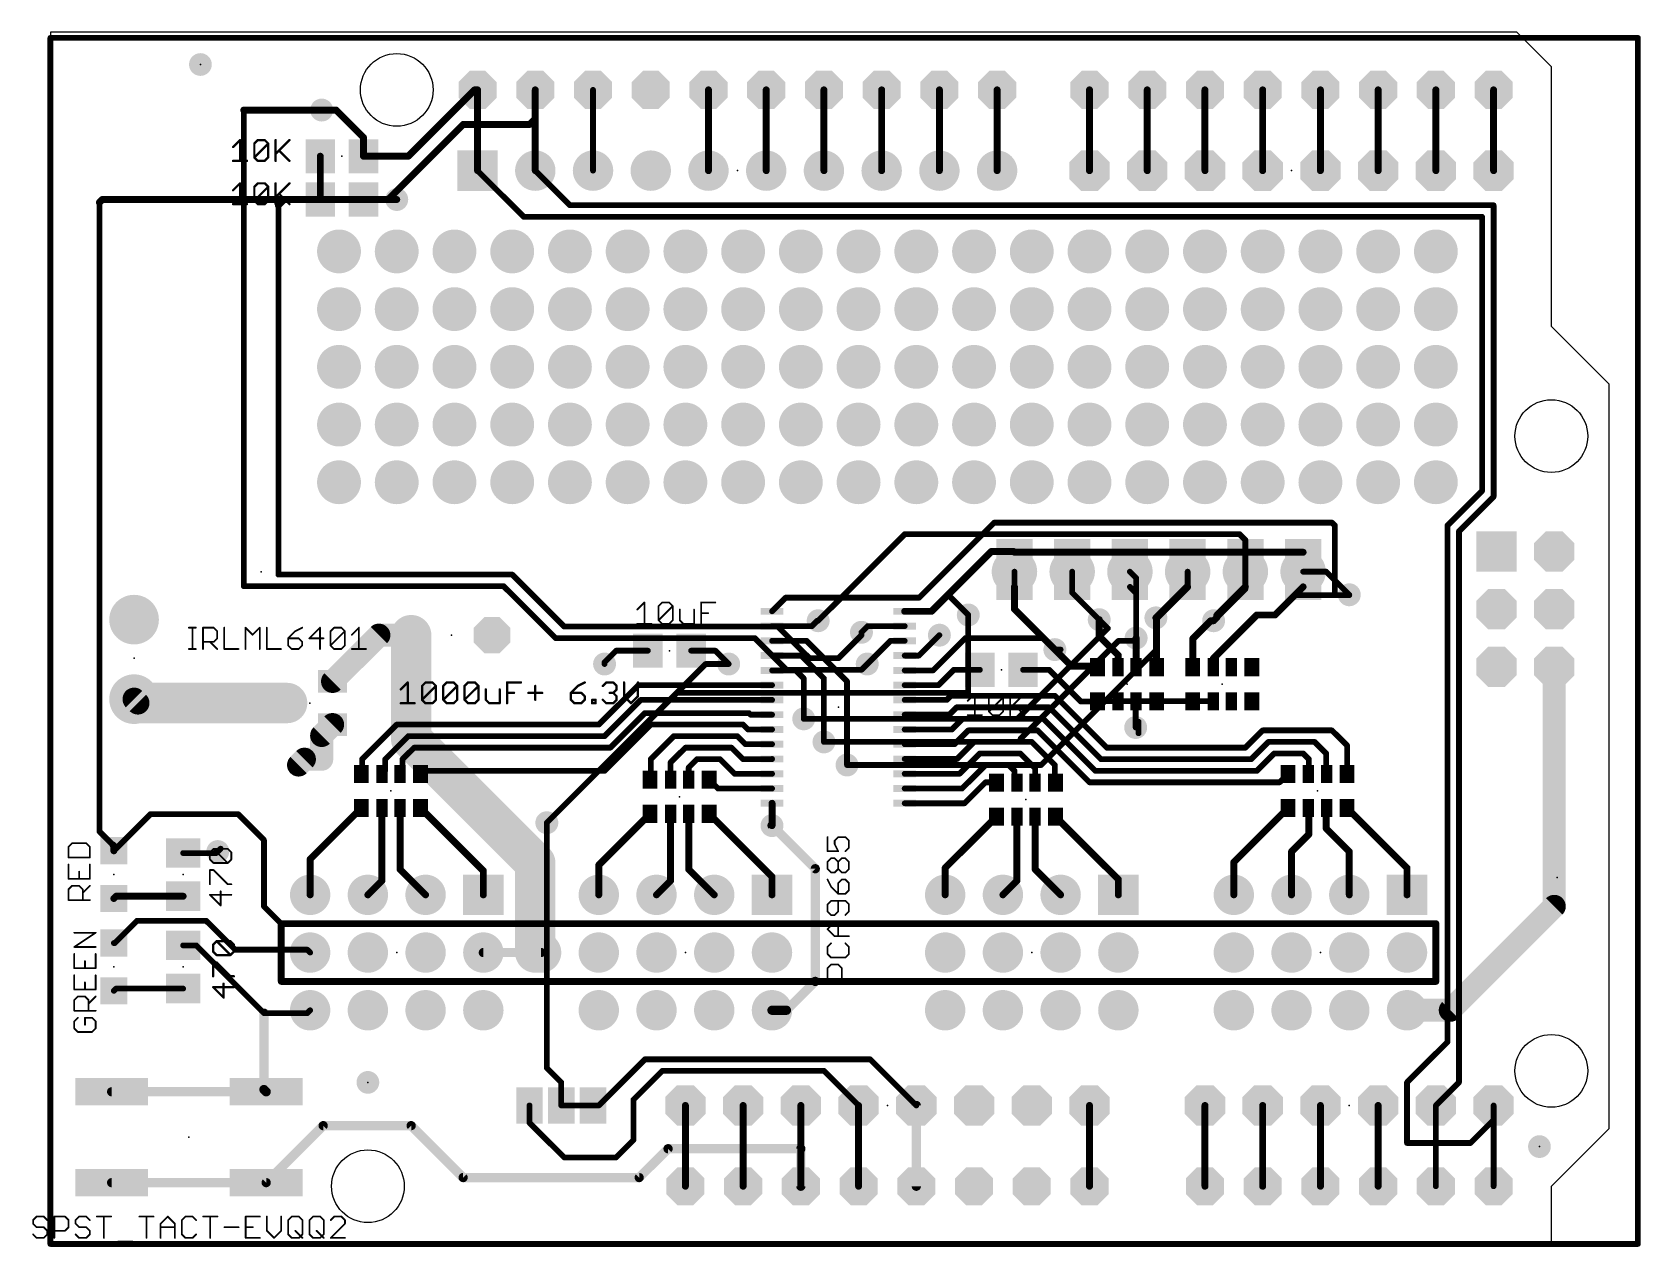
# Model space of a CAD drawing. Extents: x -0.8 to 70, y -0.1 to 53.3.
import ezdxf

# ---------------------------------------------------------------- set-up
doc = ezdxf.new("R2010")
doc.units = 0
for name, color, linetype in [('1', 12, 'CONTINUOUS'), ('16', 132, 'CONTINUOUS'), ('17', 110, 'CONTINUOUS'), ('18', 110, 'CONTINUOUS'), ('20', 53, 'CONTINUOUS'), ('23', 53, 'CONTINUOUS'), ('27', 253, 'CONTINUOUS')]:
    doc.layers.add(name, color=color, linetype=linetype)

# ---------------------------------------------------------------- blocks, each defined once
blk = doc.blocks.new('RECT')
blk.add_solid([(-0.5, -0.5), (0.5, -0.5), (-0.5, 0.5), (0.5, 0.5)])
blk = doc.blocks.new('ROUNDP')
at = {"const_width": 0.5}
blk.add_lwpolyline([(0, -0.25, 1), (0, 0.25, 1), (0, -0.25)], format="xyb", dxfattribs=at)
blk = doc.blocks.new('OCTAGONP')
at = {"const_width": 0.5}
blk.add_lwpolyline([(-0.25, -0.1036), (-0.25, 0.1036), (-0.1036, 0.25), (0.1036, 0.25), (0.25, 0.1036), (0.25, -0.1036), (0.1036, -0.25), (-0.1036, -0.25), (-0.25, -0.1036), (-0.25, 0.1036)], dxfattribs=at)
blk = doc.blocks.new('PIE')
at = {"const_width": 0.5}
blk.add_lwpolyline([(0, -0.25, 1), (0, 0.25, 1), (0, -0.25)], format="xyb", dxfattribs=at)
blk = doc.blocks.new('SQUAREP')
blk.add_solid([(-0.5, -0.5), (0.5, -0.5), (-0.5, 0.5), (0.5, 0.5)])
blk = doc.blocks.new('ROUNDV')
at = {"const_width": 0.5}
blk.add_lwpolyline([(0, -0.25, 1), (0, 0.25, 1), (0, -0.25)], format="xyb", dxfattribs=at)

msp = doc.modelspace()

# ---------------------------------------------------------------- linework, layer by layer
at = {"layer": '1'}
for points, const_width in [([(15.748, 47.879), (18.669, 50.8)], 0.3048), ([(18.669, 50.8), (18.796, 50.8)], 0.3048), ([(21.336, 49.53), (21.336, 50.8)], 0.3048), ([(11.938, 49.911), (12.573, 49.911)], 0.3048), ([(12.573, 49.911), (13.777, 48.707)], 0.3048), ([(21.082, 49.276), (21.336, 49.53)], 0.3048), ([(13.777, 48.707), (13.777, 47.879)], 0.3048), ([(18.161, 49.276), (14.859, 45.974)], 0.3048), ([(18.161, 49.276), (21.082, 49.276)], 0.3048), ([(11.877, 45.974), (11.877, 47.879)], 0.3048), ([(15.748, 47.879), (13.777, 47.879)], 0.3048), ([(2.159, 45.847), (2.286, 45.974)], 0.3048), ([(2.286, 45.974), (11.877, 45.974)], 0.3048), ([(14.859, 45.974), (13.777, 45.974)], 0.3048), ([(15.24, 45.974), (14.859, 45.974)], 0.3048), ([(2.159, 45.847), (2.159, 18.161)], 0.254), ([(38.227, 28.448), (41.529, 31.75)], 0.254), ([(41.529, 31.75), (56.388, 31.75)], 0.254), ([(56.388, 31.75), (56.515, 31.623)], 0.254), ([(56.515, 31.623), (56.515, 28.559)], 0.254), ([(39.497, 28.575), (41.402, 30.48)], 0.3048), ([(41.402, 30.48), (42.386, 30.48)], 0.3048), ([(42.386, 30.48), (42.418, 30.448)], 0.3048), ([(42.418, 30.448), (44.958, 30.448)], 0.3048), ([(44.958, 30.448), (47.498, 30.448)], 0.3048), ([(47.498, 30.448), (50.038, 30.448)], 0.3048), ([(50.038, 30.448), (52.578, 30.448)], 0.3048), ([(52.578, 30.448), (55.118, 30.448)], 0.3048), ([(42.418, 27.94), (42.418, 28.924)], 0.3048), ([(44.958, 28.67), (44.958, 28.924)], 0.254), ([(47.498, 28.924), (47.771, 28.651)], 0.254), ([(50.006, 28.924), (48.641, 27.559)], 0.3048), ([(48.671, 27.557), (50.038, 28.924)], 0.3048), ([(50.038, 28.924), (50.006, 28.924)], 0.3048), ([(51.324, 27.67), (52.578, 28.924)], 0.3048), ([(54.753, 28.559), (55.118, 28.924)], 0.3048), ([(31.7532, 27.847), (32.3542, 28.448)], 0.254), ([(32.3542, 28.448), (38.227, 28.448)], 0.254), ([(38.769, 27.847), (39.497, 28.575)], 0.3048), ([(40.386, 27.686), (39.497, 28.575)], 0.254), ([(46.1485, 27.4795), (44.958, 28.67)], 0.254), ([(47.771, 28.651), (47.771, 26.67)], 0.254), ([(53.88, 27.686), (54.753, 28.559)], 0.3048), ([(56.515, 28.559), (54.753, 28.559)], 0.254), ([(57.15, 28.559), (56.515, 28.559)], 0.254), ([(57.15, 28.575), (57.15, 28.559)], 0.254), ([(37.5888, 27.847), (38.769, 27.847)], 0.3048), ([(43.688, 26.67), (42.418, 27.94)], 0.3048), ([(46.1485, 27.4795), (46.1485, 26.7495)], 0.3048), ([(48.671, 25.388), (48.671, 27.557)], 0.3048), ([(51.162, 25.762), (53.086, 27.686)], 0.3048), ([(51.324, 27.575), (51.181, 27.432)], 0.3048), ([(51.292, 27.67), (51.324, 27.67)], 0.254), ([(51.324, 27.67), (51.324, 27.575)], 0.3048), ([(53.086, 27.686), (53.88, 27.686)], 0.3048), ([(12.417, 24.761), (14.453, 26.797)], 1.016), ([(14.453, 26.797), (15.875, 26.797)], 1.016), ([(31.7532, 27.197), (33.509, 27.197)], 0.254), ([(33.509, 27.197), (33.744, 27.432)], 0.254), ([(33.744, 27.432), (33.782, 27.432)], 0.254), ([(35.96, 27.197), (35.687, 26.924)], 0.254), ([(37.5888, 27.197), (35.96, 27.197)], 0.254), ([(38.216, 25.897), (39.116, 26.797)], 0.254), ([(46.1485, 26.7495), (46.99, 25.908)], 0.3048), ([(50.262, 26.64), (51.054, 27.432)], 0.3048), ([(51.054, 27.432), (51.181, 27.432)], 0.3048), ([(24.892, 26.1145), (24.384, 25.6065)], 0.254), ([(26.2915, 26.1145), (24.892, 26.1145)], 0.254), ([(29.2575, 26.1145), (28.1915, 26.1145)], 0.254), ([(29.845, 25.527), (29.2575, 26.1145)], 0.254), ([(31.7532, 26.547), (33.27, 26.547)], 0.254), ([(33.27, 26.547), (35.052, 24.765)], 0.254), ([(36.961, 26.547), (35.941, 25.527)], 0.254), ([(37.5888, 26.547), (36.961, 26.547)], 0.254), ([(38.836, 25.247), (40.259, 26.67)], 0.254), ([(40.259, 26.67), (43.688, 26.67)], 0.254), ([(44.196, 26.162), (43.688, 26.67)], 0.3048), ([(44.928, 25.43), (44.196, 26.162)], 0.3048), ([(47.771, 25.388), (47.771, 26.67)], 0.3048), ([(50.262, 25.388), (50.262, 26.64)], 0.3048), ([(24.384, 25.6065), (24.384, 25.527)], 0.254), ([(31.7532, 25.897), (33.031, 25.897)], 0.254), ([(33.031, 25.897), (34.036, 24.892)], 0.254), ([(37.5888, 25.897), (38.216, 25.897)], 0.254), ([(44.928, 25.43), (46.029, 25.43)], 0.3048), ([(46.029, 25.43), (46.071, 25.388)], 0.3048), ([(46.971, 25.388), (46.971, 25.768)], 0.3048), ([(46.99, 25.407), (46.971, 25.388)], 0.3048), ([(46.99, 25.908), (46.99, 25.407)], 0.3048), ([(51.162, 25.388), (51.162, 25.762)], 0.3048), ([(66.167, 25.4), (66.167, 14.859)], 1.016), ([(31.7532, 25.247), (32.792, 25.247)], 0.254), ([(32.792, 25.247), (33.147, 24.892)], 0.254), ([(33.147, 24.892), (33.147, 23.114)], 0.254), ([(34.036, 24.892), (34.036, 22.098)], 0.254), ([(35.052, 24.765), (35.052, 21.082)], 0.254), ([(37.5888, 25.247), (38.836, 25.247)], 0.254), ([(39.075, 24.597), (39.751, 25.273)], 0.254), ([(39.751, 25.273), (40.8965, 25.273)], 0.254), ([(42.7965, 25.273), (43.942, 25.273)], 0.254), ([(43.942, 25.273), (45.339, 23.876)], 0.254), ([(3.853, 23.811), (10.417, 23.811)], 1.778), ([(3.683, 23.981), (3.853, 23.811)], 1.016), ([(25.867, 24.597), (24.13, 22.86)], 0.254), ([(25.979, 23.947), (24.384, 22.352)], 0.254), ([(31.7532, 24.597), (25.867, 24.597)], 0.254), ([(31.7532, 23.947), (25.979, 23.947)], 0.254), ([(37.5888, 24.597), (39.075, 24.597)], 0.254), ([(37.5888, 23.947), (39.441, 23.947)], 0.254), ([(39.441, 23.947), (39.624, 24.13)], 0.254), ([(39.624, 24.13), (44.196, 24.13)], 0.254), ([(44.196, 24.13), (46.482, 21.844)], 0.254), ([(12.417, 22.861), (11.938, 22.382)], 1.016), ([(26.162, 23.368), (24.638, 21.844)], 0.254), ([(30.734, 23.368), (26.162, 23.368)], 0.254), ([(30.805, 23.297), (30.734, 23.368)], 0.254), ([(31.7532, 23.297), (30.805, 23.297)], 0.254), ([(37.5888, 23.297), (39.553, 23.297)], 0.254), ([(39.553, 23.297), (39.878, 23.622)], 0.254), ([(39.878, 23.622), (43.942, 23.622)], 0.254), ([(43.942, 23.622), (46.228, 21.336)], 0.254), ([(45.339, 23.876), (46.059, 23.876)], 0.254), ([(46.059, 23.876), (46.071, 23.888)], 0.254), ([(46.071, 23.888), (46.971, 23.888)], 0.254), ([(46.971, 23.888), (47.752, 23.888)], 0.254), ([(47.752, 23.888), (47.771, 23.888)], 0.254), ([(47.752, 23.888), (47.752, 22.733)], 0.254), ([(47.771, 23.888), (48.671, 23.888)], 0.254), ([(48.671, 23.888), (50.262, 23.888)], 0.254), ([(50.262, 23.888), (51.162, 23.888)], 0.254), ([(11.938, 22.382), (11.938, 21.336)], 1.016), ([(15.24, 22.86), (13.716, 21.336)], 0.254), ([(24.13, 22.86), (15.24, 22.86)], 0.254), ([(26.416, 22.86), (24.384, 20.828)], 0.254), ([(30.48, 22.86), (26.416, 22.86)], 0.254), ([(30.693, 22.647), (30.48, 22.86)], 0.254), ([(31.7532, 22.647), (30.693, 22.647)], 0.254), ([(37.5888, 22.647), (39.665, 22.647)], 0.254), ([(39.665, 22.647), (40.132, 23.114)], 0.254), ([(39.777, 21.997), (40.386, 22.606)], 0.254), ([(40.132, 23.114), (43.688, 23.114)], 0.254), ([(40.386, 22.606), (43.434, 22.606)], 0.254), ([(43.434, 22.606), (45.72, 20.32)], 0.254), ([(43.688, 23.114), (45.974, 20.828)], 0.254), ([(52.578, 21.844), (53.34, 22.606)], 0.254), ([(53.34, 22.606), (56.388, 22.606)], 0.254), ([(56.388, 22.606), (57.053, 21.941)], 0.254), ([(15.748, 22.352), (14.732, 21.336)], 0.254), ([(16.002, 21.844), (15.494, 21.336)], 0.254), ([(24.384, 22.352), (15.748, 22.352)], 0.254), ([(24.638, 21.844), (16.002, 21.844)], 0.254), ([(27.432, 22.352), (26.416, 21.336)], 0.254), ([(27.286, 21.19), (27.94, 21.844)], 0.254), ([(30.226, 22.352), (27.432, 22.352)], 0.254), ([(27.94, 21.844), (29.972, 21.844)], 0.254), ([(29.972, 21.844), (30.48, 21.336)], 0.254), ([(30.581, 21.997), (30.226, 22.352)], 0.254), ([(31.7532, 21.997), (30.581, 21.997)], 0.254), ([(37.5888, 21.997), (39.777, 21.997)], 0.254), ([(39.889, 21.347), (40.64, 22.098)], 0.254), ([(40.64, 22.098), (43.18, 22.098)], 0.254), ([(43.18, 22.098), (44.196, 21.082)], 0.254), ([(46.482, 21.844), (52.578, 21.844)], 0.254), ([(52.832, 21.336), (53.594, 22.098)], 0.254), ([(53.594, 22.098), (55.626, 22.098)], 0.254), ([(55.626, 22.098), (56.134, 21.59)], 0.254), ([(57.053, 21.941), (57.053, 20.689)], 0.254), ([(13.716, 21.336), (13.716, 20.719)], 0.254), ([(14.732, 21.336), (14.732, 20.835)], 0.254), ([(15.494, 21.336), (15.494, 20.797)], 0.254), ([(26.416, 21.336), (26.416, 20.465)], 0.254), ([(27.286, 20.435), (27.286, 21.19)], 0.254), ([(28.086, 20.974), (28.448, 21.336)], 0.254), ([(28.448, 21.336), (29.464, 21.336)], 0.254), ([(29.464, 21.336), (30.103, 20.697)], 0.254), ([(30.48, 21.336), (31.7422, 21.336)], 0.254), ([(31.7422, 21.336), (31.7532, 21.347)], 0.254), ([(37.5888, 21.347), (39.889, 21.347)], 0.254), ([(40.001, 20.697), (40.894, 21.59)], 0.254), ([(40.894, 21.59), (42.672, 21.59)], 0.254), ([(42.672, 21.59), (43.326, 20.936)], 0.254), ([(46.228, 21.336), (52.832, 21.336)], 0.254), ([(53.086, 20.828), (53.848, 21.59)], 0.254), ([(53.848, 21.59), (55.118, 21.59)], 0.254), ([(55.118, 21.59), (55.372, 21.336)], 0.254), ([(55.372, 21.336), (55.372, 20.708)], 0.254), ([(56.134, 21.59), (56.134, 20.708)], 0.254), ([(13.716, 20.719), (13.686, 20.689)], 0.254), ([(14.732, 20.835), (14.586, 20.689)], 0.254), ([(15.494, 20.797), (15.386, 20.689)], 0.254), ([(16.425, 20.828), (16.286, 20.689)], 0.254), ([(24.384, 20.828), (16.425, 20.828)], 0.254), ([(26.416, 20.465), (26.386, 20.435)], 0.254), ([(28.086, 20.435), (28.086, 20.974)], 0.254), ([(28.986, 20.435), (29.374, 20.047)], 0.254), ([(30.103, 20.697), (31.7532, 20.697)], 0.254), ([(37.5888, 20.697), (40.001, 20.697)], 0.254), ([(40.113, 20.047), (41.148, 21.082)], 0.254), ([(41.148, 21.082), (42.164, 21.082)], 0.254), ([(42.164, 21.082), (42.418, 20.828)], 0.254), ([(42.418, 20.828), (42.418, 20.416)], 0.254), ([(42.418, 20.416), (42.526, 20.308)], 0.254), ([(43.326, 20.936), (43.326, 20.308)], 0.254), ([(44.196, 21.082), (44.196, 20.338)], 0.254), ([(45.974, 20.828), (53.086, 20.828)], 0.254), ([(54.084, 20.32), (54.453, 20.689)], 0.254), ([(55.372, 20.708), (55.353, 20.689)], 0.254), ([(56.134, 20.708), (56.153, 20.689)], 0.254), ([(29.374, 20.047), (31.7532, 20.047)], 0.254), ([(37.5888, 20.047), (40.113, 20.047)], 0.254), ([(40.225, 19.397), (41.148, 20.32)], 0.254), ([(41.148, 20.32), (41.614, 20.32)], 0.254), ([(41.614, 20.32), (41.626, 20.308)], 0.254), ([(44.196, 20.338), (44.226, 20.308)], 0.254), ([(45.72, 20.32), (54.084, 20.32)], 0.254), ([(11.43, 16.933), (13.686, 19.189)], 0.3048), ([(14.586, 19.189), (14.586, 15.983)], 0.3048), ([(15.386, 19.189), (15.386, 16.491)], 0.3048), ([(19.05, 16.425), (16.286, 19.189)], 0.3048), ([(31.7532, 19.397), (31.7532, 18.4182)], 0.3048), ([(37.5888, 19.397), (40.225, 19.397)], 0.254), ([(52.07, 16.806), (54.453, 19.189)], 0.3048), ([(55.372, 19.17), (55.353, 19.189)], 0.3048), ([(55.372, 18.034), (55.372, 19.17)], 0.3048), ([(56.134, 19.17), (56.153, 19.189)], 0.3048), ([(56.134, 18.288), (56.134, 19.17)], 0.3048), ([(59.69, 16.552), (57.053, 19.189)], 0.3048), ([(2.794, 17.306), (4.411, 18.923)], 0.254), ([(4.411, 18.923), (8.255, 18.923)], 0.254), ([(8.255, 18.923), (9.398, 17.78)], 0.254), ([(21.844, 14.097), (21.844, 18.542)], 0.254), ([(24.13, 16.679), (26.386, 18.935)], 0.3048), ([(27.286, 18.935), (27.286, 15.983)], 0.3048), ([(28.086, 18.935), (28.086, 16.491)], 0.3048), ([(31.75, 16.171), (28.986, 18.935)], 0.3048), ([(31.7532, 18.4182), (33.655, 16.5164)], 0.4064), ([(31.7532, 18.4182), (31.75, 18.415)], 0.3048), ([(39.37, 16.552), (41.626, 18.808)], 0.3048), ([(42.526, 18.808), (42.526, 15.983)], 0.3048), ([(43.326, 18.808), (43.326, 16.491)], 0.3048), ([(44.226, 18.808), (46.99, 16.044)], 0.3048), ([(57.15, 17.272), (56.134, 18.288)], 0.3048), ([(2.159, 18.161), (2.76, 17.56)], 0.254), ([(2.76, 17.56), (2.794, 17.526)], 0.3048), ([(9.398, 17.78), (9.398, 14.859)], 0.254), ([(54.61, 17.272), (55.372, 18.034)], 0.3048), ([(2.794, 17.526), (2.794, 17.306)], 0.3048), ([(5.842, 17.206), (7.3, 17.206)], 0.254), ([(7.3, 17.206), (7.366, 17.272)], 0.254), ([(11.43, 15.367), (11.43, 16.933)], 0.3048), ([(54.61, 15.367), (54.61, 17.272)], 0.3048), ([(57.15, 15.367), (57.15, 17.272)], 0.3048), ([(15.386, 16.491), (16.51, 15.367)], 0.3048), ([(19.05, 15.367), (19.05, 16.425)], 0.3048), ([(24.13, 15.367), (24.13, 16.679)], 0.3048), ([(28.086, 16.491), (29.21, 15.367)], 0.3048), ([(31.75, 15.367), (31.75, 16.171)], 0.3048), ([(33.655, 16.5164), (33.655, 11.557)], 0.4064), ([(39.37, 15.367), (39.37, 16.552)], 0.3048), ([(43.326, 16.491), (44.45, 15.367)], 0.3048), ([(52.07, 15.367), (52.07, 16.806)], 0.3048), ([(59.69, 15.367), (59.69, 16.552)], 0.3048), ([(14.586, 15.983), (13.97, 15.367)], 0.3048), ([(27.286, 15.983), (26.67, 15.367)], 0.3048), ([(42.526, 15.983), (41.91, 15.367)], 0.3048), ([(46.99, 16.044), (46.99, 15.367)], 0.3048), ([(2.794, 15.206), (2.894, 15.306)], 0.3048), ([(2.894, 15.306), (5.842, 15.306)], 0.3048), ([(9.398, 14.859), (10.16, 14.097)], 0.254), ([(66.167, 14.859), (61.595, 10.287)], 1.016), ([(2.828, 13.242), (3.81, 14.224)], 0.254), ([(3.81, 14.224), (6.858, 14.224)], 0.254), ([(6.858, 14.224), (8.128, 12.954)], 0.254), ([(10.16, 14.097), (21.844, 14.097)], 0.254), ([(21.844, 7.747), (21.844, 14.097)], 0.254), ([(2.794, 13.242), (2.828, 13.242)], 0.254), ([(5.842, 13.142), (6.416, 13.142)], 0.254), ([(6.416, 13.142), (9.398, 10.16)], 0.254), ([(8.128, 12.954), (11.303, 12.954)], 0.254), ([(11.303, 12.954), (11.43, 12.827)], 0.254), ([(2.794, 11.142), (2.894, 11.242)], 0.254), ([(2.894, 11.242), (5.842, 11.242)], 0.254), ([(33.655, 11.557), (32.385, 10.287)], 0.4064), ([(61.595, 10.287), (59.69, 10.287)], 1.016), ([(9.398, 10.16), (9.398, 6.797)], 0.4064), ([(9.398, 10.16), (11.303, 10.16)], 0.254), ([(11.303, 10.16), (11.43, 10.287)], 0.254), ([(32.385, 10.287), (31.75, 10.287)], 0.4064), ([(22.479, 7.112), (21.844, 7.747)], 0.254), ([(24.13, 6.096), (26.162, 8.128)], 0.254), ([(26.162, 8.128), (36.068, 8.128)], 0.254), ([(36.068, 8.128), (38.1, 6.096)], 0.254), ([(22.479, 6.096), (22.479, 7.112)], 0.254), ([(25.654, 6.35), (26.924, 7.62)], 0.254), ([(26.924, 7.62), (34.036, 7.62)], 0.254), ([(34.036, 7.62), (35.56, 6.096)], 0.254), ([(9.496, 6.699), (2.696, 6.699)], 0.4064), ([(9.398, 6.797), (9.496, 6.699)], 0.4064), ([(25.654, 4.572), (25.654, 6.35)], 0.254), ([(21.082, 6.096), (21.082, 5.334)], 0.254), ([(23.876, 6.096), (22.479, 6.096)], 0.254), ([(23.876, 6.096), (24.13, 6.096)], 0.254), ([(60.96, 2.54), (60.96, 6.096)], 0.254), ([(63.5, 2.54), (63.5, 6.096)], 0.254), ([(9.496, 2.699), (12.004, 5.207)], 0.4064), ([(12.004, 5.207), (15.875, 5.207)], 0.4064), ([(15.875, 5.207), (18.161, 2.921)], 0.4064), ([(21.082, 5.334), (22.606, 3.81)], 0.254), ([(24.892, 3.81), (25.654, 4.572)], 0.254), ([(25.908, 2.921), (27.178, 4.191)], 0.4064), ([(27.178, 4.191), (33.02, 4.191)], 0.4064), ([(33.02, 4.191), (33.02, 2.54)], 0.4064), ([(22.606, 3.81), (24.892, 3.81)], 0.254), ([(2.696, 2.699), (9.496, 2.699)], 0.4064), ([(18.161, 2.921), (25.908, 2.921)], 0.4064)]:
    msp.add_lwpolyline(points, dxfattribs=dict(at, const_width=const_width))
for points, const_width in [([(18.669, 50.8762, 1), (18.669, 50.7238)], 0.1524), ([(18.7229, 50.7461, 1), (18.6151, 50.8539)], 0.1524), ([(18.796, 50.7238, 1), (18.796, 50.8762)], 0.1524), ([(21.4122, 50.8, 1), (21.2598, 50.8)], 0.1524), ([(11.938, 49.9872, 1), (11.938, 49.8348)], 0.1524), ([(12.6269, 49.9649, 1), (12.5191, 49.8571)], 0.1524), ([(12.573, 49.8348, 1), (12.573, 49.9872)], 0.1524), ([(21.2598, 49.53, 1), (21.4122, 49.53)], 0.1524), ([(21.3899, 49.4761, 1), (21.2821, 49.5839)], 0.1524), ([(13.8532, 48.707, 1), (13.7008, 48.707)], 0.1524), ([(13.7231, 48.6531, 1), (13.8309, 48.7609)], 0.1524), ([(18.161, 49.3522, 1), (18.161, 49.1998)], 0.1524), ([(18.2149, 49.2221, 1), (18.1071, 49.3299)], 0.1524), ([(21.0281, 49.3299, 1), (21.1359, 49.2221)], 0.1524), ([(21.082, 49.1998, 1), (21.082, 49.3522)], 0.1524), ([(11.9532, 47.879, 1), (11.8008, 47.879)], 0.1524), ([(13.777, 47.9552, 1), (13.777, 47.8028)], 0.1524), ([(13.7008, 47.879, 1), (13.8532, 47.879)], 0.1524), ([(15.6941, 47.9329, 1), (15.8019, 47.8251)], 0.1524), ([(15.748, 47.8028, 1), (15.748, 47.9552)], 0.1524), ([(2.286, 46.0502, 1), (2.286, 45.8978)], 0.1524), ([(2.3399, 45.9201, 1), (2.2321, 46.0279)], 0.1524), ([(11.8008, 45.974, 1), (11.9532, 45.974)], 0.1524), ([(11.877, 45.8978, 1), (11.877, 46.0502)], 0.1524), ([(13.777, 46.0502, 1), (13.777, 45.8978)], 0.1524), ([(14.859, 46.0502, 1), (14.859, 45.8978)], 0.1524), ([(14.8051, 46.0279, 1), (14.9129, 45.9201)], 0.1524), ([(14.859, 45.8978, 1), (14.859, 46.0502)], 0.1524), ([(15.24, 45.8978, 1), (15.24, 46.0502)], 0.1524), ([(2.1051, 45.9009, 1), (2.2129, 45.7931)], 0.1524), ([(2.2225, 45.847, 1), (2.0955, 45.847)], 0.127), ([(41.529, 31.8135, 1), (41.529, 31.6865)], 0.127), ([(41.5739, 31.7051, 1), (41.4841, 31.7949)], 0.127), ([(56.4329, 31.7949, 1), (56.3431, 31.7051)], 0.127), ([(56.388, 31.6865, 1), (56.388, 31.8135)], 0.127), ([(56.5785, 31.623, 1), (56.4515, 31.623)], 0.127), ([(56.4701, 31.5781, 1), (56.5599, 31.6679)], 0.127), ([(41.402, 30.5562, 1), (41.402, 30.4038)], 0.1524), ([(41.4559, 30.4261, 1), (41.3481, 30.5339)], 0.1524), ([(42.4399, 30.5339, 1), (42.3321, 30.4261)], 0.1524), ([(42.418, 30.5242, 1), (42.418, 30.3718)], 0.1524), ([(42.3641, 30.3941, 1), (42.4719, 30.5019)], 0.1524), ([(42.386, 30.4038, 1), (42.386, 30.5562)], 0.1524), ([(44.958, 30.5242, 1), (44.958, 30.3718)], 0.1524), ([(44.958, 30.3718, 1), (44.958, 30.5242)], 0.1524), ([(47.498, 30.5242, 1), (47.498, 30.3718)], 0.1524), ([(47.498, 30.3718, 1), (47.498, 30.5242)], 0.1524), ([(50.038, 30.5242, 1), (50.038, 30.3718)], 0.1524), ([(50.038, 30.3718, 1), (50.038, 30.5242)], 0.1524), ([(52.578, 30.5242, 1), (52.578, 30.3718)], 0.1524), ([(52.578, 30.3718, 1), (52.578, 30.5242)], 0.1524), ([(55.118, 30.3718, 1), (55.118, 30.5242)], 0.1524), ([(42.4942, 28.924, 1), (42.3418, 28.924)], 0.1524), ([(45.0215, 28.924, 1), (44.8945, 28.924)], 0.127), ([(47.5429, 28.9689, 1), (47.4531, 28.8791)], 0.127), ([(50.006, 29.0002, 1), (50.006, 28.8478)], 0.1524), ([(50.0599, 28.8701, 1), (49.9521, 28.9779)], 0.1524), ([(50.0919, 28.8701, 1), (49.9841, 28.9779)], 0.1524), ([(50.038, 28.8478, 1), (50.038, 29.0002)], 0.1524), ([(52.6319, 28.8701, 1), (52.5241, 28.9779)], 0.1524), ([(55.1719, 28.8701, 1), (55.0641, 28.9779)], 0.1524), ([(32.3542, 28.5115, 1), (32.3542, 28.3845)], 0.127), ([(32.3991, 28.4031, 1), (32.3093, 28.4929)], 0.127), ([(38.1821, 28.4929, 1), (38.2719, 28.4031)], 0.127), ([(38.227, 28.3845, 1), (38.227, 28.5115)], 0.127), ([(39.4431, 28.6289, 1), (39.5509, 28.5211)], 0.1524), ([(39.5509, 28.5211, 1), (39.4431, 28.6289)], 0.1524), ([(39.5419, 28.6199, 1), (39.4521, 28.5301)], 0.127), ([(45.0029, 28.7149, 1), (44.9131, 28.6251)], 0.127), ([(44.8945, 28.67, 1), (45.0215, 28.67)], 0.127), ([(47.8345, 28.651, 1), (47.7075, 28.651)], 0.127), ([(47.7261, 28.6061, 1), (47.8159, 28.6959)], 0.127), ([(54.6991, 28.6129, 1), (54.8069, 28.5051)], 0.1524), ([(54.8069, 28.5051, 1), (54.6991, 28.6129)], 0.1524), ([(54.753, 28.6225, 1), (54.753, 28.4955)], 0.127), ([(56.515, 28.6225, 1), (56.515, 28.4955)], 0.127), ([(56.4515, 28.559, 1), (56.5785, 28.559)], 0.127), ([(56.515, 28.4955, 1), (56.515, 28.6225)], 0.127), ([(57.2135, 28.575, 1), (57.0865, 28.575)], 0.127), ([(57.0865, 28.559, 1), (57.2135, 28.559)], 0.127), ([(57.15, 28.4955, 1), (57.15, 28.6225)], 0.127), ([(31.7083, 27.8919, 1), (31.7981, 27.8021)], 0.127), ([(37.5888, 27.9232, 1), (37.5888, 27.7708)], 0.1524), ([(38.7151, 27.9009, 1), (38.8229, 27.7931)], 0.1524), ([(38.769, 27.7708, 1), (38.769, 27.9232)], 0.1524), ([(40.3411, 27.6411, 1), (40.4309, 27.7309)], 0.127), ([(42.4719, 27.9939, 1), (42.3641, 27.8861)], 0.1524), ([(42.3418, 27.94, 1), (42.4942, 27.94)], 0.1524), ([(46.2247, 27.4795, 1), (46.0723, 27.4795)], 0.1524), ([(48.5871, 27.6129, 1), (48.6949, 27.5051)], 0.1524), ([(48.7472, 27.557, 1), (48.5948, 27.557)], 0.1524), ([(48.6171, 27.6109, 1), (48.7249, 27.5031)], 0.1524), ([(51.292, 27.7335, 1), (51.292, 27.6065)], 0.127), ([(51.4002, 27.67, 1), (51.2478, 27.67)], 0.1524), ([(51.2701, 27.7239, 1), (51.3779, 27.6161)], 0.1524), ([(51.2478, 27.575, 1), (51.4002, 27.575)], 0.1524), ([(51.3779, 27.5211, 1), (51.2701, 27.6289)], 0.1524), ([(51.324, 27.6065, 1), (51.324, 27.7335)], 0.127), ([(53.086, 27.7622, 1), (53.086, 27.6098)], 0.1524), ([(53.1399, 27.6321, 1), (53.0321, 27.7399)], 0.1524), ([(53.8261, 27.7399, 1), (53.9339, 27.6321)], 0.1524), ([(53.88, 27.6098, 1), (53.88, 27.7622)], 0.1524), ([(14.453, 27.051, 1), (14.453, 26.543)], 0.508), ([(14.6326, 26.6174, 1), (14.2734, 26.9766)], 0.508), ([(15.875, 26.543, 1), (15.875, 27.051)], 0.508), ([(31.7532, 27.2605, 1), (31.7532, 27.1335)], 0.127), ([(33.4641, 27.2419, 1), (33.5539, 27.1521)], 0.127), ([(33.509, 27.1335, 1), (33.509, 27.2605)], 0.127), ([(33.744, 27.4955, 1), (33.744, 27.3685)], 0.127), ([(33.7889, 27.3871, 1), (33.6991, 27.4769)], 0.127), ([(33.782, 27.3685, 1), (33.782, 27.4955)], 0.127), ([(35.6421, 26.9689, 1), (35.7319, 26.8791)], 0.127), ([(35.96, 27.2605, 1), (35.96, 27.1335)], 0.127), ([(36.0049, 27.1521, 1), (35.9151, 27.2419)], 0.127), ([(37.5888, 27.1335, 1), (37.5888, 27.2605)], 0.127), ([(39.1609, 26.7521, 1), (39.0711, 26.8419)], 0.127), ([(46.2024, 26.8034, 1), (46.0946, 26.6956)], 0.1524), ([(46.1036, 27.4346, 1), (46.1934, 27.5244)], 0.127), ([(51.054, 27.5082, 1), (51.054, 27.3558)], 0.1524), ([(51.1079, 27.3781, 1), (51.0001, 27.4859)], 0.1524), ([(51.1271, 27.4859, 1), (51.2349, 27.3781)], 0.1524), ([(51.181, 27.3558, 1), (51.181, 27.5082)], 0.1524), ([(24.892, 26.178, 1), (24.892, 26.051)], 0.127), ([(24.9369, 26.0696, 1), (24.8471, 26.1594)], 0.127), ([(26.2915, 26.051, 1), (26.2915, 26.178)], 0.127), ([(28.1915, 26.178, 1), (28.1915, 26.051)], 0.127), ([(29.3024, 26.1594, 1), (29.2126, 26.0696)], 0.127), ([(29.2575, 26.051, 1), (29.2575, 26.178)], 0.127), ([(31.7532, 26.6105, 1), (31.7532, 26.4835)], 0.127), ([(33.3149, 26.5919, 1), (33.2251, 26.5021)], 0.127), ([(33.27, 26.4835, 1), (33.27, 26.6105)], 0.127), ([(36.961, 26.6105, 1), (36.961, 26.4835)], 0.127), ([(37.0059, 26.5021, 1), (36.9161, 26.5919)], 0.127), ([(37.5888, 26.4835, 1), (37.5888, 26.6105)], 0.127), ([(40.259, 26.7335, 1), (40.259, 26.6065)], 0.127), ([(40.3039, 26.6251, 1), (40.2141, 26.7149)], 0.127), ([(43.7419, 26.7239, 1), (43.6341, 26.6161)], 0.1524), ([(43.6341, 26.6161, 1), (43.7419, 26.7239)], 0.1524), ([(43.688, 26.6065, 1), (43.688, 26.7335)], 0.127), ([(44.2499, 26.2159, 1), (44.1421, 26.1081)], 0.1524), ([(44.1421, 26.1081, 1), (44.2499, 26.2159)], 0.1524), ([(46.0723, 26.7495, 1), (46.2247, 26.7495)], 0.1524), ([(47.8472, 26.67, 1), (47.6948, 26.67)], 0.1524), ([(47.7075, 26.67, 1), (47.8345, 26.67)], 0.127), ([(50.3382, 26.64, 1), (50.1858, 26.64)], 0.1524), ([(50.2081, 26.6939, 1), (50.3159, 26.5861)], 0.1524), ([(24.4475, 25.6065, 1), (24.3205, 25.6065)], 0.127), ([(24.3391, 25.6514, 1), (24.4289, 25.5616)], 0.127), ([(24.3205, 25.527, 1), (24.4475, 25.527)], 0.127), ([(29.8001, 25.4821, 1), (29.8899, 25.5719)], 0.127), ([(31.7532, 25.9605, 1), (31.7532, 25.8335)], 0.127), ([(33.0759, 25.9419, 1), (32.9861, 25.8521)], 0.127), ([(33.031, 25.8335, 1), (33.031, 25.9605)], 0.127), ([(35.8961, 25.5719, 1), (35.9859, 25.4821)], 0.127), ([(37.5888, 25.9605, 1), (37.5888, 25.8335)], 0.127), ([(38.1711, 25.9419, 1), (38.2609, 25.8521)], 0.127), ([(38.216, 25.8335, 1), (38.216, 25.9605)], 0.127), ([(44.928, 25.5062, 1), (44.928, 25.3538)], 0.1524), ([(44.8741, 25.3761, 1), (44.9819, 25.4839)], 0.1524), ([(46.0829, 25.4839, 1), (45.9751, 25.3761)], 0.1524), ([(46.0171, 25.3341, 1), (46.1249, 25.4419)], 0.1524), ([(46.029, 25.3538, 1), (46.029, 25.5062)], 0.1524), ([(47.0472, 25.768, 1), (46.8948, 25.768)], 0.1524), ([(46.9171, 25.4419, 1), (47.0249, 25.3341)], 0.1524), ([(47.0662, 25.908, 1), (46.9138, 25.908)], 0.1524), ([(46.9138, 25.407, 1), (47.0662, 25.407)], 0.1524), ([(46.9361, 25.8541, 1), (47.0439, 25.9619)], 0.1524), ([(47.0439, 25.3531, 1), (46.9361, 25.4609)], 0.1524), ([(51.2382, 25.762, 1), (51.0858, 25.762)], 0.1524), ([(51.1081, 25.8159, 1), (51.2159, 25.7081)], 0.1524), ([(66.421, 25.4, 1), (65.913, 25.4)], 0.508), ([(12.2374, 24.9406, 1), (12.5966, 24.5814)], 0.508), ([(31.7532, 25.3105, 1), (31.7532, 25.1835)], 0.127), ([(32.8369, 25.2919, 1), (32.7471, 25.2021)], 0.127), ([(32.792, 25.1835, 1), (32.792, 25.3105)], 0.127), ([(33.2105, 24.892, 1), (33.0835, 24.892)], 0.127), ([(33.1021, 24.8471, 1), (33.1919, 24.9369)], 0.127), ([(34.0995, 24.892, 1), (33.9725, 24.892)], 0.127), ([(33.9911, 24.8471, 1), (34.0809, 24.9369)], 0.127), ([(35.1155, 24.765, 1), (34.9885, 24.765)], 0.127), ([(35.0071, 24.7201, 1), (35.0969, 24.8099)], 0.127), ([(37.5888, 25.3105, 1), (37.5888, 25.1835)], 0.127), ([(38.7911, 25.2919, 1), (38.8809, 25.2021)], 0.127), ([(38.836, 25.1835, 1), (38.836, 25.3105)], 0.127), ([(39.751, 25.3365, 1), (39.751, 25.2095)], 0.127), ([(39.7959, 25.2281, 1), (39.7061, 25.3179)], 0.127), ([(40.8965, 25.2095, 1), (40.8965, 25.3365)], 0.127), ([(42.7965, 25.3365, 1), (42.7965, 25.2095)], 0.127), ([(43.9869, 25.3179, 1), (43.8971, 25.2281)], 0.127), ([(43.942, 25.2095, 1), (43.942, 25.3365)], 0.127), ([(46.8948, 25.388, 1), (47.0472, 25.388)], 0.1524), ([(47.6948, 25.388, 1), (47.8472, 25.388)], 0.1524), ([(48.5948, 25.388, 1), (48.7472, 25.388)], 0.1524), ([(50.1858, 25.388, 1), (50.3382, 25.388)], 0.1524), ([(51.0858, 25.388, 1), (51.2382, 25.388)], 0.1524), ([(3.853, 24.2555, 1), (3.853, 23.3665)], 0.889), ([(3.8626, 24.1606, 1), (3.5034, 23.8014)], 0.508), ([(3.6734, 23.6314, 1), (4.0326, 23.9906)], 0.508), ([(10.417, 23.3665, 1), (10.417, 24.2555)], 0.889), ([(25.867, 24.6605, 1), (25.867, 24.5335)], 0.127), ([(25.9119, 24.5521, 1), (25.8221, 24.6419)], 0.127), ([(25.979, 24.0105, 1), (25.979, 23.8835)], 0.127), ([(26.0239, 23.9021, 1), (25.9341, 23.9919)], 0.127), ([(31.7532, 24.5335, 1), (31.7532, 24.6605)], 0.127), ([(31.7532, 23.8835, 1), (31.7532, 24.0105)], 0.127), ([(37.5888, 24.6605, 1), (37.5888, 24.5335)], 0.127), ([(37.5888, 24.0105, 1), (37.5888, 23.8835)], 0.127), ([(39.0301, 24.6419, 1), (39.1199, 24.5521)], 0.127), ([(39.075, 24.5335, 1), (39.075, 24.6605)], 0.127), ([(39.441, 23.8835, 1), (39.441, 24.0105)], 0.127), ([(39.624, 24.1935, 1), (39.624, 24.0665)], 0.127), ([(39.6689, 24.0851, 1), (39.5791, 24.1749)], 0.127), ([(44.2409, 24.1749, 1), (44.1511, 24.0851)], 0.127), ([(44.196, 24.0665, 1), (44.196, 24.1935)], 0.127), ([(12.5966, 22.6814, 1), (12.2374, 23.0406)], 0.508), ([(26.162, 23.4315, 1), (26.162, 23.3045)], 0.127), ([(26.2069, 23.3231, 1), (26.1171, 23.4129)], 0.127), ([(30.7789, 23.4129, 1), (30.6891, 23.3231)], 0.127), ([(30.734, 23.3045, 1), (30.734, 23.4315)], 0.127), ([(30.805, 23.3605, 1), (30.805, 23.2335)], 0.127), ([(30.7601, 23.2521, 1), (30.8499, 23.3419)], 0.127), ([(31.7532, 23.2335, 1), (31.7532, 23.3605)], 0.127), ([(37.5888, 23.3605, 1), (37.5888, 23.2335)], 0.127), ([(39.3961, 23.9919, 1), (39.4859, 23.9021)], 0.127), ([(39.5081, 23.3419, 1), (39.5979, 23.2521)], 0.127), ([(39.553, 23.2335, 1), (39.553, 23.3605)], 0.127), ([(39.878, 23.6855, 1), (39.878, 23.5585)], 0.127), ([(39.9229, 23.5771, 1), (39.8331, 23.6669)], 0.127), ([(43.9869, 23.6669, 1), (43.8971, 23.5771)], 0.127), ([(43.942, 23.5585, 1), (43.942, 23.6855)], 0.127), ([(45.339, 23.9395, 1), (45.339, 23.8125)], 0.127), ([(45.2941, 23.8311, 1), (45.3839, 23.9209)], 0.127), ([(46.0141, 23.9209, 1), (46.1039, 23.8311)], 0.127), ([(46.071, 23.9515, 1), (46.071, 23.8245)], 0.127), ([(46.1159, 23.8431, 1), (46.0261, 23.9329)], 0.127), ([(46.059, 23.8125, 1), (46.059, 23.9395)], 0.127), ([(46.971, 23.9515, 1), (46.971, 23.8245)], 0.127), ([(46.971, 23.8245, 1), (46.971, 23.9515)], 0.127), ([(47.752, 23.9515, 1), (47.752, 23.8245)], 0.127), ([(47.8155, 23.888, 1), (47.6885, 23.888)], 0.127), ([(47.771, 23.9515, 1), (47.771, 23.8245)], 0.127), ([(47.752, 23.8245, 1), (47.752, 23.9515)], 0.127), ([(47.771, 23.8245, 1), (47.771, 23.9515)], 0.127), ([(48.671, 23.9515, 1), (48.671, 23.8245)], 0.127), ([(48.671, 23.8245, 1), (48.671, 23.9515)], 0.127), ([(50.262, 23.9515, 1), (50.262, 23.8245)], 0.127), ([(50.262, 23.8245, 1), (50.262, 23.9515)], 0.127), ([(51.162, 23.8245, 1), (51.162, 23.9515)], 0.127), ([(12.192, 22.382, 1), (11.684, 22.382)], 0.508), ([(11.7584, 22.5616, 1), (12.1176, 22.2024)], 0.508), ([(15.24, 22.9235, 1), (15.24, 22.7965)], 0.127), ([(15.2849, 22.8151, 1), (15.1951, 22.9049)], 0.127), ([(24.0851, 22.9049, 1), (24.1749, 22.8151)], 0.127), ([(24.13, 22.7965, 1), (24.13, 22.9235)], 0.127), ([(26.416, 22.9235, 1), (26.416, 22.7965)], 0.127), ([(26.4609, 22.8151, 1), (26.3711, 22.9049)], 0.127), ([(30.5249, 22.9049, 1), (30.4351, 22.8151)], 0.127), ([(30.48, 22.7965, 1), (30.48, 22.9235)], 0.127), ([(30.693, 22.7105, 1), (30.693, 22.5835)], 0.127), ([(30.6481, 22.6021, 1), (30.7379, 22.6919)], 0.127), ([(31.7532, 22.5835, 1), (31.7532, 22.7105)], 0.127), ([(33.0835, 23.114, 1), (33.2105, 23.114)], 0.127), ([(37.5888, 22.7105, 1), (37.5888, 22.5835)], 0.127), ([(39.6201, 22.6919, 1), (39.7099, 22.6021)], 0.127), ([(39.665, 22.5835, 1), (39.665, 22.7105)], 0.127), ([(40.132, 23.1775, 1), (40.132, 23.0505)], 0.127), ([(40.1769, 23.0691, 1), (40.0871, 23.1589)], 0.127), ([(40.386, 22.6695, 1), (40.386, 22.5425)], 0.127), ([(40.4309, 22.5611, 1), (40.3411, 22.6509)], 0.127), ([(43.4789, 22.6509, 1), (43.3891, 22.5611)], 0.127), ([(43.434, 22.5425, 1), (43.434, 22.6695)], 0.127), ([(43.7329, 23.1589, 1), (43.6431, 23.0691)], 0.127), ([(43.688, 23.0505, 1), (43.688, 23.1775)], 0.127), ([(47.6885, 22.733, 1), (47.8155, 22.733)], 0.127), ([(53.34, 22.6695, 1), (53.34, 22.5425)], 0.127), ([(53.3849, 22.5611, 1), (53.2951, 22.6509)], 0.127), ([(56.4329, 22.6509, 1), (56.3431, 22.5611)], 0.127), ([(56.388, 22.5425, 1), (56.388, 22.6695)], 0.127), ([(15.748, 22.4155, 1), (15.748, 22.2885)], 0.127), ([(15.7929, 22.3071, 1), (15.7031, 22.3969)], 0.127), ([(16.002, 21.9075, 1), (16.002, 21.7805)], 0.127), ([(16.0469, 21.7991, 1), (15.9571, 21.8889)], 0.127), ([(24.3391, 22.3969, 1), (24.4289, 22.3071)], 0.127), ([(24.384, 22.2885, 1), (24.384, 22.4155)], 0.127), ([(24.5931, 21.8889, 1), (24.6829, 21.7991)], 0.127), ([(24.638, 21.7805, 1), (24.638, 21.9075)], 0.127), ([(27.432, 22.4155, 1), (27.432, 22.2885)], 0.127), ([(27.4769, 22.3071, 1), (27.3871, 22.3969)], 0.127), ([(27.94, 21.9075, 1), (27.94, 21.7805)], 0.127), ([(27.9849, 21.7991, 1), (27.8951, 21.8889)], 0.127), ([(30.0169, 21.8889, 1), (29.9271, 21.7991)], 0.127), ([(29.972, 21.7805, 1), (29.972, 21.9075)], 0.127), ([(30.2709, 22.3969, 1), (30.1811, 22.3071)], 0.127), ([(30.226, 22.2885, 1), (30.226, 22.4155)], 0.127), ([(30.581, 22.0605, 1), (30.581, 21.9335)], 0.127), ([(30.5361, 21.9521, 1), (30.6259, 22.0419)], 0.127), ([(31.7532, 21.9335, 1), (31.7532, 22.0605)], 0.127), ([(33.9725, 22.098, 1), (34.0995, 22.098)], 0.127), ([(37.5888, 22.0605, 1), (37.5888, 21.9335)], 0.127), ([(39.7321, 22.0419, 1), (39.8219, 21.9521)], 0.127), ([(39.777, 21.9335, 1), (39.777, 22.0605)], 0.127), ([(40.64, 22.1615, 1), (40.64, 22.0345)], 0.127), ([(40.6849, 22.0531, 1), (40.5951, 22.1429)], 0.127), ([(43.2249, 22.1429, 1), (43.1351, 22.0531)], 0.127), ([(43.18, 22.0345, 1), (43.18, 22.1615)], 0.127), ([(46.482, 21.9075, 1), (46.482, 21.7805)], 0.127), ([(46.4371, 21.7991, 1), (46.5269, 21.8889)], 0.127), ([(52.5331, 21.8889, 1), (52.6229, 21.7991)], 0.127), ([(52.578, 21.7805, 1), (52.578, 21.9075)], 0.127), ([(53.594, 22.1615, 1), (53.594, 22.0345)], 0.127), ([(53.6389, 22.0531, 1), (53.5491, 22.1429)], 0.127), ([(55.6709, 22.1429, 1), (55.5811, 22.0531)], 0.127), ([(55.626, 22.0345, 1), (55.626, 22.1615)], 0.127), ([(57.1165, 21.941, 1), (56.9895, 21.941)], 0.127), ([(57.0081, 21.8961, 1), (57.0979, 21.9859)], 0.127), ([(11.684, 21.336, 1), (12.192, 21.336)], 0.508), ([(13.7795, 21.336, 1), (13.6525, 21.336)], 0.127), ([(13.6711, 21.3809, 1), (13.7609, 21.2911)], 0.127), ([(14.7955, 21.336, 1), (14.6685, 21.336)], 0.127), ([(14.6871, 21.3809, 1), (14.7769, 21.2911)], 0.127), ([(15.5575, 21.336, 1), (15.4305, 21.336)], 0.127), ([(15.4491, 21.3809, 1), (15.5389, 21.2911)], 0.127), ([(26.4795, 21.336, 1), (26.3525, 21.336)], 0.127), ([(26.3711, 21.3809, 1), (26.4609, 21.2911)], 0.127), ([(27.3495, 21.19, 1), (27.2225, 21.19)], 0.127), ([(27.2411, 21.2349, 1), (27.3309, 21.1451)], 0.127), ([(28.448, 21.3995, 1), (28.448, 21.2725)], 0.127), ([(28.4929, 21.2911, 1), (28.4031, 21.3809)], 0.127), ([(29.5089, 21.3809, 1), (29.4191, 21.2911)], 0.127), ([(29.464, 21.2725, 1), (29.464, 21.3995)], 0.127), ([(30.48, 21.3995, 1), (30.48, 21.2725)], 0.127), ([(30.4351, 21.2911, 1), (30.5249, 21.3809)], 0.127), ([(31.6973, 21.3809, 1), (31.7871, 21.2911)], 0.127), ([(31.7981, 21.3021, 1), (31.7083, 21.3919)], 0.127), ([(31.7422, 21.2725, 1), (31.7422, 21.3995)], 0.127), ([(37.5888, 21.4105, 1), (37.5888, 21.2835)], 0.127), ([(39.8441, 21.3919, 1), (39.9339, 21.3021)], 0.127), ([(39.889, 21.2835, 1), (39.889, 21.4105)], 0.127), ([(40.894, 21.6535, 1), (40.894, 21.5265)], 0.127), ([(40.9389, 21.5451, 1), (40.8491, 21.6349)], 0.127), ([(42.7169, 21.6349, 1), (42.6271, 21.5451)], 0.127), ([(42.672, 21.5265, 1), (42.672, 21.6535)], 0.127), ([(46.228, 21.3995, 1), (46.228, 21.2725)], 0.127), ([(46.1831, 21.2911, 1), (46.2729, 21.3809)], 0.127), ([(52.7871, 21.3809, 1), (52.8769, 21.2911)], 0.127), ([(52.832, 21.2725, 1), (52.832, 21.3995)], 0.127), ([(53.848, 21.6535, 1), (53.848, 21.5265)], 0.127), ([(53.8929, 21.5451, 1), (53.8031, 21.6349)], 0.127), ([(55.1629, 21.6349, 1), (55.0731, 21.5451)], 0.127), ([(55.118, 21.5265, 1), (55.118, 21.6535)], 0.127), ([(55.4355, 21.336, 1), (55.3085, 21.336)], 0.127), ([(55.3271, 21.2911, 1), (55.4169, 21.3809)], 0.127), ([(56.1975, 21.59, 1), (56.0705, 21.59)], 0.127), ([(56.0891, 21.5451, 1), (56.1789, 21.6349)], 0.127), ([(13.6411, 20.7339, 1), (13.7309, 20.6441)], 0.127), ([(13.6525, 20.719, 1), (13.7795, 20.719)], 0.127), ([(13.7609, 20.6741, 1), (13.6711, 20.7639)], 0.127), ([(14.5411, 20.7339, 1), (14.6309, 20.6441)], 0.127), ([(14.6685, 20.835, 1), (14.7955, 20.835)], 0.127), ([(14.7769, 20.7901, 1), (14.6871, 20.8799)], 0.127), ([(15.3411, 20.7339, 1), (15.4309, 20.6441)], 0.127), ([(15.4305, 20.797, 1), (15.5575, 20.797)], 0.127), ([(15.5389, 20.7521, 1), (15.4491, 20.8419)], 0.127), ([(16.2411, 20.7339, 1), (16.3309, 20.6441)], 0.127), ([(16.425, 20.8915, 1), (16.425, 20.7645)], 0.127), ([(16.4699, 20.7831, 1), (16.3801, 20.8729)], 0.127), ([(24.3391, 20.8729, 1), (24.4289, 20.7831)], 0.127), ([(24.384, 20.7645, 1), (24.384, 20.8915)], 0.127), ([(26.3411, 20.4799, 1), (26.4309, 20.3901)], 0.127), ([(26.3525, 20.465, 1), (26.4795, 20.465)], 0.127), ([(26.4609, 20.4201, 1), (26.3711, 20.5099)], 0.127), ([(28.1495, 20.974, 1), (28.0225, 20.974)], 0.127), ([(28.0411, 21.0189, 1), (28.1309, 20.9291)], 0.127), ([(29.0309, 20.4799, 1), (28.9411, 20.3901)], 0.127), ([(30.103, 20.7605, 1), (30.103, 20.6335)], 0.127), ([(30.0581, 20.6521, 1), (30.1479, 20.7419)], 0.127), ([(31.7532, 20.6335, 1), (31.7532, 20.7605)], 0.127), ([(34.9885, 21.082, 1), (35.1155, 21.082)], 0.127), ([(37.5888, 20.7605, 1), (37.5888, 20.6335)], 0.127), ([(39.9561, 20.7419, 1), (40.0459, 20.6521)], 0.127), ([(40.001, 20.6335, 1), (40.001, 20.7605)], 0.127), ([(41.148, 21.1455, 1), (41.148, 21.0185)], 0.127), ([(41.1929, 21.0371, 1), (41.1031, 21.1269)], 0.127), ([(42.2089, 21.1269, 1), (42.1191, 21.0371)], 0.127), ([(42.164, 21.0185, 1), (42.164, 21.1455)], 0.127), ([(42.4815, 20.828, 1), (42.3545, 20.828)], 0.127), ([(42.4629, 20.4609, 1), (42.3731, 20.3711)], 0.127), ([(42.3731, 20.7831, 1), (42.4629, 20.8729)], 0.127), ([(43.3895, 20.936, 1), (43.2625, 20.936)], 0.127), ([(43.2811, 20.8911, 1), (43.3709, 20.9809)], 0.127), ([(44.2595, 21.082, 1), (44.1325, 21.082)], 0.127), ([(44.1511, 21.0371, 1), (44.2409, 21.1269)], 0.127), ([(45.974, 20.8915, 1), (45.974, 20.7645)], 0.127), ([(45.9291, 20.7831, 1), (46.0189, 20.8729)], 0.127), ([(53.0411, 20.8729, 1), (53.1309, 20.7831)], 0.127), ([(53.086, 20.7645, 1), (53.086, 20.8915)], 0.127), ([(54.4979, 20.6441, 1), (54.4081, 20.7339)], 0.127), ([(55.3081, 20.7339, 1), (55.3979, 20.6441)], 0.127), ([(55.3085, 20.708, 1), (55.4355, 20.708)], 0.127), ([(55.4169, 20.6631, 1), (55.3271, 20.7529)], 0.127), ([(56.1789, 20.7529, 1), (56.0891, 20.6631)], 0.127), ([(56.0705, 20.708, 1), (56.1975, 20.708)], 0.127), ([(56.1081, 20.6441, 1), (56.1979, 20.7339)], 0.127), ([(56.9895, 20.689, 1), (57.1165, 20.689)], 0.127), ([(27.2225, 20.435, 1), (27.3495, 20.435)], 0.127), ([(28.0225, 20.435, 1), (28.1495, 20.435)], 0.127), ([(29.374, 20.1105, 1), (29.374, 19.9835)], 0.127), ([(29.3291, 20.0021, 1), (29.4189, 20.0919)], 0.127), ([(31.7532, 19.9835, 1), (31.7532, 20.1105)], 0.127), ([(37.5888, 20.1105, 1), (37.5888, 19.9835)], 0.127), ([(40.0681, 20.0919, 1), (40.1579, 20.0021)], 0.127), ([(40.113, 19.9835, 1), (40.113, 20.1105)], 0.127), ([(41.148, 20.3835, 1), (41.148, 20.2565)], 0.127), ([(41.1929, 20.2751, 1), (41.1031, 20.3649)], 0.127), ([(41.6589, 20.3649, 1), (41.5691, 20.2751)], 0.127), ([(41.5811, 20.2631, 1), (41.6709, 20.3529)], 0.127), ([(41.614, 20.2565, 1), (41.614, 20.3835)], 0.127), ([(42.3545, 20.416, 1), (42.4815, 20.416)], 0.127), ([(42.4811, 20.2631, 1), (42.5709, 20.3529)], 0.127), ([(43.2625, 20.308, 1), (43.3895, 20.308)], 0.127), ([(44.2409, 20.3829, 1), (44.1511, 20.2931)], 0.127), ([(44.1325, 20.338, 1), (44.2595, 20.338)], 0.127), ([(44.1811, 20.2631, 1), (44.2709, 20.3529)], 0.127), ([(45.72, 20.3835, 1), (45.72, 20.2565)], 0.127), ([(45.6751, 20.2751, 1), (45.7649, 20.3649)], 0.127), ([(54.0391, 20.3649, 1), (54.1289, 20.2751)], 0.127), ([(54.084, 20.2565, 1), (54.084, 20.3835)], 0.127), ([(13.7399, 19.1351, 1), (13.6321, 19.2429)], 0.1524), ([(14.6622, 19.189, 1), (14.5098, 19.189)], 0.1524), ([(15.4622, 19.189, 1), (15.3098, 19.189)], 0.1524), ([(16.3399, 19.2429, 1), (16.2321, 19.1351)], 0.1524), ([(31.8294, 19.397, 1), (31.677, 19.397)], 0.1524), ([(37.5888, 19.4605, 1), (37.5888, 19.3335)], 0.127), ([(40.1801, 19.4419, 1), (40.2699, 19.3521)], 0.127), ([(40.225, 19.3335, 1), (40.225, 19.4605)], 0.127), ([(54.5069, 19.1351, 1), (54.3991, 19.2429)], 0.1524), ([(55.4069, 19.2429, 1), (55.2991, 19.1351)], 0.1524), ([(55.4482, 19.17, 1), (55.2958, 19.17)], 0.1524), ([(55.3181, 19.1161, 1), (55.4259, 19.2239)], 0.1524), ([(56.2102, 19.17, 1), (56.0578, 19.17)], 0.1524), ([(56.0801, 19.2239, 1), (56.1879, 19.1161)], 0.1524), ([(56.2069, 19.1351, 1), (56.0991, 19.2429)], 0.1524), ([(57.1069, 19.2429, 1), (56.9991, 19.1351)], 0.1524), ([(4.411, 18.9865, 1), (4.411, 18.8595)], 0.127), ([(4.4559, 18.8781, 1), (4.3661, 18.9679)], 0.127), ([(8.2999, 18.9679, 1), (8.2101, 18.8781)], 0.127), ([(8.255, 18.8595, 1), (8.255, 18.9865)], 0.127), ([(21.9075, 18.542, 1), (21.7805, 18.542)], 0.127), ([(26.4399, 18.8811, 1), (26.3321, 18.9889)], 0.1524), ([(27.3622, 18.935, 1), (27.2098, 18.935)], 0.1524), ([(28.1622, 18.935, 1), (28.0098, 18.935)], 0.1524), ([(29.0399, 18.9889, 1), (28.9321, 18.8811)], 0.1524), ([(31.825, 18.49, 1), (31.6814, 18.3464)], 0.2032), ([(31.6961, 18.4689, 1), (31.8039, 18.3611)], 0.1524), ([(31.677, 18.4182, 1), (31.8294, 18.4182)], 0.1524), ([(31.8071, 18.3643, 1), (31.6993, 18.4721)], 0.1524), ([(41.6799, 18.7541, 1), (41.5721, 18.8619)], 0.1524), ([(42.6022, 18.808, 1), (42.4498, 18.808)], 0.1524), ([(43.4022, 18.808, 1), (43.2498, 18.808)], 0.1524), ([(44.2799, 18.8619, 1), (44.1721, 18.7541)], 0.1524), ([(56.1879, 18.3419, 1), (56.0801, 18.2341)], 0.1524), ([(2.2039, 18.2059, 1), (2.1141, 18.1161)], 0.127), ([(2.0955, 18.161, 1), (2.2225, 18.161)], 0.127), ([(2.8139, 17.6139, 1), (2.7061, 17.5061)], 0.1524), ([(9.4615, 17.78, 1), (9.3345, 17.78)], 0.127), ([(9.3531, 17.7351, 1), (9.4429, 17.8249)], 0.127), ([(55.2958, 18.034, 1), (55.4482, 18.034)], 0.1524), ([(55.4259, 17.9801, 1), (55.3181, 18.0879)], 0.1524), ([(56.0578, 18.288, 1), (56.2102, 18.288)], 0.1524), ([(2.8702, 17.526, 1), (2.7178, 17.526)], 0.1524), ([(2.7178, 17.306, 1), (2.8702, 17.306)], 0.1524), ([(2.7151, 17.5151, 1), (2.8049, 17.6049)], 0.127), ([(2.7401, 17.4721, 1), (2.8479, 17.5799)], 0.1524), ([(2.7491, 17.3509, 1), (2.8389, 17.2611)], 0.127), ([(5.842, 17.2695, 1), (5.842, 17.1425)], 0.127), ([(7.2551, 17.2509, 1), (7.3449, 17.1611)], 0.127), ([(7.3, 17.1425, 1), (7.3, 17.2695)], 0.127), ([(7.4109, 17.2271, 1), (7.3211, 17.3169)], 0.127), ([(11.5062, 16.933, 1), (11.3538, 16.933)], 0.1524), ([(11.3761, 16.9869, 1), (11.4839, 16.8791)], 0.1524), ([(54.6862, 17.272, 1), (54.5338, 17.272)], 0.1524), ([(54.5561, 17.3259, 1), (54.6639, 17.2181)], 0.1524), ([(57.2262, 17.272, 1), (57.0738, 17.272)], 0.1524), ([(57.0961, 17.2181, 1), (57.2039, 17.3259)], 0.1524), ([(15.4399, 16.5449, 1), (15.3321, 16.4371)], 0.1524), ([(15.3098, 16.491, 1), (15.4622, 16.491)], 0.1524), ([(19.1262, 16.425, 1), (18.9738, 16.425)], 0.1524), ([(18.9961, 16.3711, 1), (19.1039, 16.4789)], 0.1524), ([(24.2062, 16.679, 1), (24.0538, 16.679)], 0.1524), ([(24.0761, 16.7329, 1), (24.1839, 16.6251)], 0.1524), ([(28.1399, 16.5449, 1), (28.0321, 16.4371)], 0.1524), ([(28.0098, 16.491, 1), (28.1622, 16.491)], 0.1524), ([(31.8262, 16.171, 1), (31.6738, 16.171)], 0.1524), ([(31.6961, 16.1171, 1), (31.8039, 16.2249)], 0.1524), ([(33.7566, 16.5164, 1), (33.5534, 16.5164)], 0.2032), ([(33.5832, 16.4446, 1), (33.7268, 16.5882)], 0.2032), ([(39.4462, 16.552, 1), (39.2938, 16.552)], 0.1524), ([(39.3161, 16.6059, 1), (39.4239, 16.4981)], 0.1524), ([(43.3799, 16.5449, 1), (43.2721, 16.4371)], 0.1524), ([(43.2498, 16.491, 1), (43.4022, 16.491)], 0.1524), ([(52.1462, 16.806, 1), (51.9938, 16.806)], 0.1524), ([(52.0161, 16.8599, 1), (52.1239, 16.7521)], 0.1524), ([(59.7662, 16.552, 1), (59.6138, 16.552)], 0.1524), ([(59.6361, 16.4981, 1), (59.7439, 16.6059)], 0.1524), ([(14.5098, 15.983, 1), (14.6622, 15.983)], 0.1524), ([(14.6399, 15.9291, 1), (14.5321, 16.0369)], 0.1524), ([(27.2098, 15.983, 1), (27.3622, 15.983)], 0.1524), ([(27.3399, 15.9291, 1), (27.2321, 16.0369)], 0.1524), ([(42.4498, 15.983, 1), (42.6022, 15.983)], 0.1524), ([(42.5799, 15.9291, 1), (42.4721, 16.0369)], 0.1524), ([(47.0662, 16.044, 1), (46.9138, 16.044)], 0.1524), ([(46.9361, 15.9901, 1), (47.0439, 16.0979)], 0.1524), ([(2.7401, 15.2599, 1), (2.8479, 15.1521)], 0.1524), ([(2.894, 15.3822, 1), (2.894, 15.2298)], 0.1524), ([(2.9479, 15.2521, 1), (2.8401, 15.3599)], 0.1524), ([(5.842, 15.2298, 1), (5.842, 15.3822)], 0.1524), ([(9.4429, 14.9039, 1), (9.3531, 14.8141)], 0.127), ([(9.3345, 14.859, 1), (9.4615, 14.859)], 0.127), ([(11.3538, 15.367, 1), (11.5062, 15.367)], 0.1524), ([(13.9161, 15.4209, 1), (14.0239, 15.3131)], 0.1524), ([(16.4561, 15.3131, 1), (16.5639, 15.4209)], 0.1524), ([(18.9738, 15.367, 1), (19.1262, 15.367)], 0.1524), ([(24.0538, 15.367, 1), (24.2062, 15.367)], 0.1524), ([(26.6161, 15.4209, 1), (26.7239, 15.3131)], 0.1524), ([(29.1561, 15.3131, 1), (29.2639, 15.4209)], 0.1524), ([(31.6738, 15.367, 1), (31.8262, 15.367)], 0.1524), ([(39.2938, 15.367, 1), (39.4462, 15.367)], 0.1524), ([(41.8561, 15.4209, 1), (41.9639, 15.3131)], 0.1524), ([(44.3961, 15.3131, 1), (44.5039, 15.4209)], 0.1524), ([(46.9138, 15.367, 1), (47.0662, 15.367)], 0.1524), ([(51.9938, 15.367, 1), (52.1462, 15.367)], 0.1524), ([(54.5338, 15.367, 1), (54.6862, 15.367)], 0.1524), ([(57.0738, 15.367, 1), (57.2262, 15.367)], 0.1524), ([(59.6138, 15.367, 1), (59.7662, 15.367)], 0.1524), ([(65.913, 14.859, 1), (66.421, 14.859)], 0.508), ([(66.3466, 14.6794, 1), (65.9874, 15.0386)], 0.508), ([(3.81, 14.2875, 1), (3.81, 14.1605)], 0.127), ([(3.8549, 14.1791, 1), (3.7651, 14.2689)], 0.127), ([(6.9029, 14.2689, 1), (6.8131, 14.1791)], 0.127), ([(6.858, 14.1605, 1), (6.858, 14.2875)], 0.127), ([(10.16, 14.1605, 1), (10.16, 14.0335)], 0.127), ([(10.1151, 14.0521, 1), (10.2049, 14.1419)], 0.127), ([(21.9075, 14.097, 1), (21.7805, 14.097)], 0.127), ([(21.7805, 14.097, 1), (21.9075, 14.097)], 0.127), ([(21.844, 14.0335, 1), (21.844, 14.1605)], 0.127), ([(2.794, 13.3055, 1), (2.794, 13.1785)], 0.127), ([(2.7831, 13.2869, 1), (2.8729, 13.1971)], 0.127), ([(2.828, 13.1785, 1), (2.828, 13.3055)], 0.127), ([(5.842, 13.2055, 1), (5.842, 13.0785)], 0.127), ([(6.4609, 13.1869, 1), (6.3711, 13.0971)], 0.127), ([(6.416, 13.0785, 1), (6.416, 13.2055)], 0.127), ([(8.128, 13.0175, 1), (8.128, 12.8905)], 0.127), ([(8.0831, 12.9091, 1), (8.1729, 12.9989)], 0.127), ([(11.3479, 12.9989, 1), (11.2581, 12.9091)], 0.127), ([(11.303, 12.8905, 1), (11.303, 13.0175)], 0.127), ([(11.3851, 12.7821, 1), (11.4749, 12.8719)], 0.127), ([(2.894, 11.3055, 1), (2.894, 11.1785)], 0.127), ([(2.9389, 11.1971, 1), (2.8491, 11.2869)], 0.127), ([(5.842, 11.1785, 1), (5.842, 11.3055)], 0.127), ([(33.5534, 11.557, 1), (33.7566, 11.557)], 0.2032), ([(33.7268, 11.4852, 1), (33.5832, 11.6288)], 0.2032), ([(2.7491, 11.1869, 1), (2.8389, 11.0971)], 0.127), ([(59.69, 10.541, 1), (59.69, 10.033)], 0.508), ([(61.4154, 10.4666, 1), (61.7746, 10.1074)], 0.508), ([(61.595, 10.033, 1), (61.595, 10.541)], 0.508), ([(9.4996, 10.16, 1), (9.2964, 10.16)], 0.2032), ([(9.398, 10.2235, 1), (9.398, 10.0965)], 0.127), ([(9.3531, 10.1151, 1), (9.4429, 10.2049)], 0.127), ([(11.2581, 10.2049, 1), (11.3479, 10.1151)], 0.127), ([(11.303, 10.0965, 1), (11.303, 10.2235)], 0.127), ([(11.4749, 10.2421, 1), (11.3851, 10.3319)], 0.127), ([(31.75, 10.3886, 1), (31.75, 10.1854)], 0.2032), ([(32.3132, 10.3588, 1), (32.4568, 10.2152)], 0.2032), ([(32.385, 10.1854, 1), (32.385, 10.3886)], 0.2032), ([(21.8889, 7.7919, 1), (21.7991, 7.7021)], 0.127), ([(21.7805, 7.747, 1), (21.9075, 7.747)], 0.127), ([(26.162, 8.1915, 1), (26.162, 8.0645)], 0.127), ([(26.2069, 8.0831, 1), (26.1171, 8.1729)], 0.127), ([(36.1129, 8.1729, 1), (36.0231, 8.0831)], 0.127), ([(36.068, 8.0645, 1), (36.068, 8.1915)], 0.127), ([(22.5425, 7.112, 1), (22.4155, 7.112)], 0.127), ([(22.4341, 7.0671, 1), (22.5239, 7.1569)], 0.127), ([(26.924, 7.6835, 1), (26.924, 7.5565)], 0.127), ([(26.9689, 7.5751, 1), (26.8791, 7.6649)], 0.127), ([(34.0809, 7.6649, 1), (33.9911, 7.5751)], 0.127), ([(34.036, 7.5565, 1), (34.036, 7.6835)], 0.127), ([(2.696, 6.8006, 1), (2.696, 6.5974)], 0.2032), ([(9.2964, 6.797, 1), (9.4996, 6.797)], 0.2032), ([(9.4698, 6.8688, 1), (9.3262, 6.7252)], 0.2032), ([(9.4242, 6.6272, 1), (9.5678, 6.7708)], 0.2032), ([(9.496, 6.5974, 1), (9.496, 6.8006)], 0.2032), ([(25.7175, 6.35, 1), (25.5905, 6.35)], 0.127), ([(25.6091, 6.3949, 1), (25.6989, 6.3051)], 0.127), ([(21.1455, 6.096, 1), (21.0185, 6.096)], 0.127), ([(22.479, 6.1595, 1), (22.479, 6.0325)], 0.127), ([(22.4155, 6.096, 1), (22.5425, 6.096)], 0.127), ([(23.876, 6.1595, 1), (23.876, 6.0325)], 0.127), ([(23.876, 6.0325, 1), (23.876, 6.1595)], 0.127), ([(24.0851, 6.1409, 1), (24.1749, 6.0511)], 0.127), ([(24.13, 6.0325, 1), (24.13, 6.1595)], 0.127), ([(35.5151, 6.0511, 1), (35.6049, 6.1409)], 0.127), ([(38.0551, 6.0511, 1), (38.1449, 6.1409)], 0.127), ([(61.0235, 6.096, 1), (60.8965, 6.096)], 0.127), ([(63.5635, 6.096, 1), (63.4365, 6.096)], 0.127), ([(12.004, 5.3086, 1), (12.004, 5.1054)], 0.2032), ([(12.0758, 5.1352, 1), (11.9322, 5.2788)], 0.2032), ([(15.9468, 5.2788, 1), (15.8032, 5.1352)], 0.2032), ([(15.875, 5.1054, 1), (15.875, 5.3086)], 0.2032), ([(21.1269, 5.3789, 1), (21.0371, 5.2891)], 0.127), ([(21.0185, 5.334, 1), (21.1455, 5.334)], 0.127), ([(25.5905, 4.572, 1), (25.7175, 4.572)], 0.127), ([(25.6989, 4.5271, 1), (25.6091, 4.6169)], 0.127), ([(27.178, 4.2926, 1), (27.178, 4.0894)], 0.2032), ([(27.2498, 4.1192, 1), (27.1062, 4.2628)], 0.2032), ([(33.1216, 4.191, 1), (32.9184, 4.191)], 0.2032), ([(33.02, 4.0894, 1), (33.02, 4.2926)], 0.2032), ([(22.606, 3.8735, 1), (22.606, 3.7465)], 0.127), ([(22.5611, 3.7651, 1), (22.6509, 3.8549)], 0.127), ([(24.8471, 3.8549, 1), (24.9369, 3.7651)], 0.127), ([(24.892, 3.7465, 1), (24.892, 3.8735)], 0.127), ([(2.696, 2.8006, 1), (2.696, 2.5974)], 0.2032), ([(9.4242, 2.7708, 1), (9.5678, 2.6272)], 0.2032), ([(9.496, 2.5974, 1), (9.496, 2.8006)], 0.2032), ([(18.161, 3.0226, 1), (18.161, 2.8194)], 0.2032), ([(18.0892, 2.8492, 1), (18.2328, 2.9928)], 0.2032), ([(25.8362, 2.9928, 1), (25.9798, 2.8492)], 0.2032), ([(25.908, 2.8194, 1), (25.908, 3.0226)], 0.2032), ([(32.9184, 2.54, 1), (33.1216, 2.54)], 0.2032), ([(60.8965, 2.54, 1), (61.0235, 2.54)], 0.127), ([(63.4365, 2.54, 1), (63.5635, 2.54)], 0.127)]:
    msp.add_lwpolyline(points, format="xyb", dxfattribs=dict(at, const_width=const_width))
at = {"layer": '16'}
for points, const_width in [([(0, 53.086), (0, 0)], 0.254), ([(69.85, 53.086), (0, 53.086)], 0.254), ([(69.85, 0), (69.85, 53.086)], 0.254), ([(18.796, 50.8), (18.796, 47.244)], 0.3048), ([(21.336, 47.244), (21.336, 50.8)], 0.3048), ([(23.876, 50.8), (23.876, 47.244)], 0.254), ([(28.956, 47.244), (28.956, 50.8)], 0.3048), ([(31.496, 47.244), (31.496, 50.8)], 0.3048), ([(34.036, 47.244), (34.036, 50.8)], 0.3048), ([(36.576, 47.244), (36.576, 50.8)], 0.3048), ([(39.116, 47.244), (39.116, 50.8)], 0.3048), ([(41.656, 47.244), (41.656, 50.8)], 0.3048), ([(45.72, 47.244), (45.72, 50.8)], 0.3048), ([(48.26, 47.244), (48.26, 50.8)], 0.3048), ([(50.8, 47.244), (50.8, 50.8)], 0.3048), ([(53.34, 47.244), (53.34, 50.8)], 0.3048), ([(55.88, 47.244), (55.88, 50.8)], 0.3048), ([(58.42, 47.244), (58.42, 50.8)], 0.3048), ([(60.96, 47.244), (60.96, 50.8)], 0.3048), ([(63.5, 47.244), (63.5, 50.8)], 0.3048), ([(8.509, 49.911), (11.938, 49.911)], 0.3048), ([(8.509, 28.956), (8.509, 49.911)], 0.254), ([(18.796, 47.244), (20.828, 45.212)], 0.254), ([(21.336, 47.244), (22.86, 45.72)], 0.254), ([(10.033, 45.72), (10.287, 45.974)], 0.3048), ([(10.287, 45.974), (15.24, 45.974)], 0.3048), ([(10.033, 29.464), (10.033, 45.72)], 0.254), ([(20.828, 45.212), (62.992, 45.212)], 0.254), ([(22.86, 45.72), (63.5, 45.72)], 0.254), ([(62.992, 45.212), (62.992, 33.147)], 0.254), ([(63.5, 45.72), (63.5, 32.893)], 0.254), ([(62.992, 33.147), (61.468, 31.623)], 0.254), ([(63.5, 32.893), (61.976, 31.369)], 0.254), ([(33.782, 27.432), (37.592, 31.242)], 0.254), ([(37.592, 31.242), (52.324, 31.242)], 0.254), ([(52.324, 31.242), (52.578, 30.988)], 0.254), ([(61.468, 31.623), (61.468, 8.89)], 0.254), ([(61.976, 31.369), (61.976, 7.112)], 0.254), ([(52.578, 30.988), (52.578, 29.591)], 0.254), ([(19.939, 28.956), (8.509, 28.956)], 0.254), ([(20.32, 29.464), (10.033, 29.464)], 0.254), ([(22.225, 26.67), (19.939, 28.956)], 0.254), ([(22.606, 27.178), (20.32, 29.464)], 0.254), ([(42.418, 29.591), (42.418, 27.94)], 0.254), ([(44.958, 29.591), (44.958, 28.67)], 0.254), ([(47.498, 29.591), (47.771, 29.318)], 0.254), ([(47.771, 29.318), (47.771, 26.67)], 0.254), ([(50.038, 28.956), (48.641, 27.559)], 0.254), ([(50.038, 29.591), (50.038, 28.956)], 0.254), ([(52.578, 29.591), (52.578, 28.829)], 0.254), ([(55.118, 29.591), (56.134, 29.591)], 0.254), ([(56.134, 29.591), (57.15, 28.575)], 0.254), ([(44.958, 28.67), (46.1485, 27.4795)], 0.254), ([(52.578, 28.829), (51.181, 27.432)], 0.254), ([(15.875, 26.797), (15.875, 22.225)], 1.778), ([(40.386, 24.257), (40.386, 27.686)], 0.254), ([(42.418, 27.94), (44.196, 26.162)], 0.254), ([(46.5295, 27.0985), (46.1485, 27.4795)], 0.254), ([(48.671, 27.529), (48.641, 27.559)], 0.254), ([(48.671, 26.162), (48.671, 27.529)], 0.254), ([(32.004, 27.178), (22.606, 27.178)], 0.254), ([(33.401, 25.781), (32.004, 27.178)], 0.254), ([(35.687, 26.797), (34.671, 25.781)], 0.254), ([(35.687, 26.924), (35.687, 26.797)], 0.254), ([(42.545, 23.114), (46.5295, 27.0985)], 0.254), ([(30.988, 26.67), (22.225, 26.67)], 0.254), ([(32.385, 25.273), (30.988, 26.67)], 0.254), ([(42.691, 22.244), (46.99, 26.543)], 0.254), ([(43.591, 21.082), (48.671, 26.162)], 0.254), ([(44.45, 26.162), (44.196, 26.162)], 0.254), ([(46.99, 26.543), (47.644, 26.543)], 0.254), ([(47.644, 26.543), (47.771, 26.67)], 0.254), ([(27.6225, 24.3205), (28.829, 25.527)], 0.254), ([(28.829, 25.527), (29.845, 25.527)], 0.254), ([(34.671, 25.781), (33.401, 25.781)], 0.254), ([(35.941, 25.527), (35.687, 25.273)], 0.254), ([(35.687, 25.273), (32.385, 25.273)], 0.254), ([(21.844, 18.542), (27.6225, 24.3205)], 0.254), ([(27.6225, 24.257), (27.6225, 24.3205)], 0.254), ([(27.6225, 24.257), (40.386, 24.257)], 0.254), ([(15.875, 22.225), (21.336, 16.764)], 1.778), ([(33.147, 23.114), (42.545, 23.114)], 0.254), ([(47.879, 22.987), (47.879, 22.479)], 0.254), ([(34.036, 22.098), (42.691, 22.098)], 0.254), ([(42.691, 22.098), (42.691, 22.244)], 0.254), ([(11.176, 21.336), (10.922, 21.082)], 1.016), ([(11.938, 21.336), (11.176, 21.336)], 1.016), ([(35.052, 21.082), (43.591, 21.082)], 0.254), ([(31.75, 18.415), (31.75, 18.542)], 0.254), ([(7.366, 17.272), (7.493, 17.399)], 0.254), ([(21.336, 16.764), (21.336, 12.827)], 1.778), ([(10.16, 14.097), (10.16, 11.557)], 0.3048), ([(60.96, 14.097), (10.16, 14.097)], 0.3048), ([(60.96, 11.557), (60.96, 14.097)], 0.3048), ([(21.336, 12.827), (21.59, 12.827)], 1.778), ([(21.59, 12.827), (19.05, 12.827)], 0.4064), ([(10.16, 11.557), (60.96, 11.557)], 0.3048), ([(61.468, 8.89), (59.69, 7.112)], 0.254), ([(59.69, 7.112), (59.69, 4.445)], 0.254), ([(61.976, 7.112), (60.96, 6.096)], 0.254), ([(27.94, 2.54), (27.94, 6.096)], 0.3048), ([(30.48, 2.54), (30.48, 6.096)], 0.3048), ([(33.02, 2.54), (33.02, 6.096)], 0.3048), ([(35.56, 2.54), (35.56, 6.096)], 0.3048), ([(38.1, 2.54), (38.1, 6.096)], 0.4064), ([(45.72, 2.54), (45.72, 6.096)], 0.3048), ([(50.8, 2.54), (50.8, 6.096)], 0.3048), ([(53.34, 2.54), (53.34, 6.096)], 0.3048), ([(55.88, 2.54), (55.88, 6.096)], 0.3048), ([(58.42, 2.54), (58.42, 6.096)], 0.3048), ([(63.5, 5.461), (63.5, 6.096)], 0.254), ([(62.484, 4.445), (63.5, 5.461)], 0.254), ([(59.69, 4.445), (62.484, 4.445)], 0.254), ([(0, 0), (69.85, 0)], 0.254)]:
    msp.add_lwpolyline(points, dxfattribs=dict(at, const_width=const_width))
for points, const_width in [([(0.0635, 53.086, 1), (-0.0635, 53.086)], 0.127), ([(0, 53.1495, 1), (0, 53.0225)], 0.127), ([(69.9135, 53.086, 1), (69.7865, 53.086)], 0.127), ([(69.85, 53.0225, 1), (69.85, 53.1495)], 0.127), ([(18.8722, 50.8, 1), (18.7198, 50.8)], 0.1524), ([(21.4122, 50.8, 1), (21.2598, 50.8)], 0.1524), ([(23.9395, 50.8, 1), (23.8125, 50.8)], 0.127), ([(29.0322, 50.8, 1), (28.8798, 50.8)], 0.1524), ([(31.5722, 50.8, 1), (31.4198, 50.8)], 0.1524), ([(34.1122, 50.8, 1), (33.9598, 50.8)], 0.1524), ([(36.6522, 50.8, 1), (36.4998, 50.8)], 0.1524), ([(39.1922, 50.8, 1), (39.0398, 50.8)], 0.1524), ([(41.7322, 50.8, 1), (41.5798, 50.8)], 0.1524), ([(45.7962, 50.8, 1), (45.6438, 50.8)], 0.1524), ([(48.3362, 50.8, 1), (48.1838, 50.8)], 0.1524), ([(50.8762, 50.8, 1), (50.7238, 50.8)], 0.1524), ([(53.4162, 50.8, 1), (53.2638, 50.8)], 0.1524), ([(55.9562, 50.8, 1), (55.8038, 50.8)], 0.1524), ([(58.4962, 50.8, 1), (58.3438, 50.8)], 0.1524), ([(61.0362, 50.8, 1), (60.8838, 50.8)], 0.1524), ([(63.5762, 50.8, 1), (63.4238, 50.8)], 0.1524), ([(8.509, 49.9872, 1), (8.509, 49.8348)], 0.1524), ([(8.5725, 49.911, 1), (8.4455, 49.911)], 0.127), ([(11.938, 49.8348, 1), (11.938, 49.9872)], 0.1524), ([(18.7198, 47.244, 1), (18.8722, 47.244)], 0.1524), ([(18.8409, 47.2889, 1), (18.7511, 47.1991)], 0.127), ([(21.2598, 47.244, 1), (21.4122, 47.244)], 0.1524), ([(21.3809, 47.2889, 1), (21.2911, 47.1991)], 0.127), ([(23.8125, 47.244, 1), (23.9395, 47.244)], 0.127), ([(28.8798, 47.244, 1), (29.0322, 47.244)], 0.1524), ([(31.4198, 47.244, 1), (31.5722, 47.244)], 0.1524), ([(33.9598, 47.244, 1), (34.1122, 47.244)], 0.1524), ([(36.4998, 47.244, 1), (36.6522, 47.244)], 0.1524), ([(39.0398, 47.244, 1), (39.1922, 47.244)], 0.1524), ([(41.5798, 47.244, 1), (41.7322, 47.244)], 0.1524), ([(45.6438, 47.244, 1), (45.7962, 47.244)], 0.1524), ([(48.1838, 47.244, 1), (48.3362, 47.244)], 0.1524), ([(50.7238, 47.244, 1), (50.8762, 47.244)], 0.1524), ([(53.2638, 47.244, 1), (53.4162, 47.244)], 0.1524), ([(55.8038, 47.244, 1), (55.9562, 47.244)], 0.1524), ([(58.3438, 47.244, 1), (58.4962, 47.244)], 0.1524), ([(60.8838, 47.244, 1), (61.0362, 47.244)], 0.1524), ([(63.4238, 47.244, 1), (63.5762, 47.244)], 0.1524), ([(10.287, 46.0502, 1), (10.287, 45.8978)], 0.1524), ([(10.3409, 45.9201, 1), (10.2331, 46.0279)], 0.1524), ([(15.24, 45.8978, 1), (15.24, 46.0502)], 0.1524), ([(9.9791, 45.7739, 1), (10.0869, 45.6661)], 0.1524), ([(10.0965, 45.72, 1), (9.9695, 45.72)], 0.127), ([(20.828, 45.2755, 1), (20.828, 45.1485)], 0.127), ([(20.7831, 45.1671, 1), (20.8729, 45.2569)], 0.127), ([(22.86, 45.7835, 1), (22.86, 45.6565)], 0.127), ([(22.8151, 45.6751, 1), (22.9049, 45.7649)], 0.127), ([(63.0555, 45.212, 1), (62.9285, 45.212)], 0.127), ([(62.992, 45.1485, 1), (62.992, 45.2755)], 0.127), ([(63.5635, 45.72, 1), (63.4365, 45.72)], 0.127), ([(63.5, 45.6565, 1), (63.5, 45.7835)], 0.127), ([(63.0369, 33.1021, 1), (62.9471, 33.1919)], 0.127), ([(62.9285, 33.147, 1), (63.0555, 33.147)], 0.127), ([(63.4365, 32.893, 1), (63.5635, 32.893)], 0.127), ([(63.5449, 32.8481, 1), (63.4551, 32.9379)], 0.127), ([(37.592, 31.3055, 1), (37.592, 31.1785)], 0.127), ([(37.6369, 31.1971, 1), (37.5471, 31.2869)], 0.127), ([(52.3689, 31.2869, 1), (52.2791, 31.1971)], 0.127), ([(52.324, 31.1785, 1), (52.324, 31.3055)], 0.127), ([(61.5315, 31.623, 1), (61.4045, 31.623)], 0.127), ([(61.4231, 31.6679, 1), (61.5129, 31.5781)], 0.127), ([(62.0395, 31.369, 1), (61.9125, 31.369)], 0.127), ([(61.9311, 31.4139, 1), (62.0209, 31.3241)], 0.127), ([(52.6415, 30.988, 1), (52.5145, 30.988)], 0.127), ([(52.5331, 30.9431, 1), (52.6229, 31.0329)], 0.127), ([(8.509, 29.0195, 1), (8.509, 28.8925)], 0.127), ([(8.4455, 28.956, 1), (8.5725, 28.956)], 0.127), ([(10.033, 29.5275, 1), (10.033, 29.4005)], 0.127), ([(9.9695, 29.464, 1), (10.0965, 29.464)], 0.127), ([(19.9839, 29.0009, 1), (19.8941, 28.9111)], 0.127), ([(19.939, 28.8925, 1), (19.939, 29.0195)], 0.127), ([(20.3649, 29.5089, 1), (20.2751, 29.4191)], 0.127), ([(20.32, 29.4005, 1), (20.32, 29.5275)], 0.127), ([(42.4815, 29.591, 1), (42.3545, 29.591)], 0.127), ([(45.0215, 29.591, 1), (44.8945, 29.591)], 0.127), ([(47.5429, 29.6359, 1), (47.4531, 29.5461)], 0.127), ([(47.8345, 29.318, 1), (47.7075, 29.318)], 0.127), ([(47.7261, 29.2731, 1), (47.8159, 29.3629)], 0.127), ([(50.1015, 29.591, 1), (49.9745, 29.591)], 0.127), ([(49.9745, 28.956, 1), (50.1015, 28.956)], 0.127), ([(50.0829, 28.9111, 1), (49.9931, 29.0009)], 0.127), ([(52.6415, 29.591, 1), (52.5145, 29.591)], 0.127), ([(52.5145, 29.591, 1), (52.6415, 29.591)], 0.127), ([(55.118, 29.6545, 1), (55.118, 29.5275)], 0.127), ([(56.1789, 29.6359, 1), (56.0891, 29.5461)], 0.127), ([(56.134, 29.5275, 1), (56.134, 29.6545)], 0.127), ([(45.0029, 28.7149, 1), (44.9131, 28.6251)], 0.127), ([(44.8945, 28.67, 1), (45.0215, 28.67)], 0.127), ([(52.5145, 28.829, 1), (52.6415, 28.829)], 0.127), ([(52.6229, 28.7841, 1), (52.5331, 28.8739)], 0.127), ([(57.1051, 28.5301, 1), (57.1949, 28.6199)], 0.127), ([(16.3195, 26.797, 1), (15.4305, 26.797)], 0.889), ([(40.4495, 27.686, 1), (40.3225, 27.686)], 0.127), ([(42.4629, 27.9849, 1), (42.3731, 27.8951)], 0.127), ([(42.3545, 27.94, 1), (42.4815, 27.94)], 0.127), ([(46.1934, 27.5244, 1), (46.1036, 27.4346)], 0.127), ([(48.6859, 27.6039, 1), (48.5961, 27.5141)], 0.127), ([(48.5961, 27.6039, 1), (48.6859, 27.5141)], 0.127), ([(48.7345, 27.529, 1), (48.6075, 27.529)], 0.127), ([(48.6261, 27.4841, 1), (48.7159, 27.5739)], 0.127), ([(22.606, 27.2415, 1), (22.606, 27.1145)], 0.127), ([(22.5611, 27.1331, 1), (22.6509, 27.2229)], 0.127), ([(32.0489, 27.2229, 1), (31.9591, 27.1331)], 0.127), ([(32.004, 27.1145, 1), (32.004, 27.2415)], 0.127), ([(33.7371, 27.4769, 1), (33.8269, 27.3871)], 0.127), ([(35.7505, 26.924, 1), (35.6235, 26.924)], 0.127), ([(35.7319, 26.7521, 1), (35.6421, 26.8419)], 0.127), ([(46.1036, 27.4346, 1), (46.1934, 27.5244)], 0.127), ([(46.5744, 27.0536, 1), (46.4846, 27.1434)], 0.127), ([(46.4846, 27.0536, 1), (46.5744, 27.1434)], 0.127), ([(51.1361, 27.4769, 1), (51.2259, 27.3871)], 0.127), ([(22.225, 26.7335, 1), (22.225, 26.6065)], 0.127), ([(22.1801, 26.6251, 1), (22.2699, 26.7149)], 0.127), ([(31.0329, 26.7149, 1), (30.9431, 26.6251)], 0.127), ([(30.988, 26.6065, 1), (30.988, 26.7335)], 0.127), ([(35.6235, 26.797, 1), (35.7505, 26.797)], 0.127), ([(44.196, 26.2255, 1), (44.196, 26.0985)], 0.127), ([(44.1511, 26.1171, 1), (44.2409, 26.2069)], 0.127), ([(44.45, 26.0985, 1), (44.45, 26.2255)], 0.127), ([(46.99, 26.6065, 1), (46.99, 26.4795)], 0.127), ([(47.0349, 26.4981, 1), (46.9451, 26.5879)], 0.127), ([(47.5991, 26.5879, 1), (47.6889, 26.4981)], 0.127), ([(47.644, 26.4795, 1), (47.644, 26.6065)], 0.127), ([(47.7075, 26.67, 1), (47.8345, 26.67)], 0.127), ([(47.8159, 26.6251, 1), (47.7261, 26.7149)], 0.127), ([(48.6075, 26.162, 1), (48.7345, 26.162)], 0.127), ([(48.7159, 26.1171, 1), (48.6261, 26.2069)], 0.127), ([(28.829, 25.5905, 1), (28.829, 25.4635)], 0.127), ([(28.8739, 25.4821, 1), (28.7841, 25.5719)], 0.127), ([(29.845, 25.4635, 1), (29.845, 25.5905)], 0.127), ([(33.401, 25.8445, 1), (33.401, 25.7175)], 0.127), ([(33.3561, 25.7361, 1), (33.4459, 25.8259)], 0.127), ([(34.6261, 25.8259, 1), (34.7159, 25.7361)], 0.127), ([(34.671, 25.7175, 1), (34.671, 25.8445)], 0.127), ([(35.9859, 25.4821, 1), (35.8961, 25.5719)], 0.127), ([(32.385, 25.3365, 1), (32.385, 25.2095)], 0.127), ([(32.3401, 25.2281, 1), (32.4299, 25.3179)], 0.127), ([(35.6421, 25.3179, 1), (35.7319, 25.2281)], 0.127), ([(35.687, 25.2095, 1), (35.687, 25.3365)], 0.127), ([(27.686, 24.3205, 1), (27.559, 24.3205)], 0.127), ([(27.5776, 24.3654, 1), (27.6674, 24.2756)], 0.127), ([(27.6225, 24.3205, 1), (27.6225, 24.1935)], 0.127), ([(27.559, 24.257, 1), (27.686, 24.257)], 0.127), ([(27.6674, 24.2756, 1), (27.5776, 24.3654)], 0.127), ([(40.3225, 24.257, 1), (40.4495, 24.257)], 0.127), ([(40.386, 24.1935, 1), (40.386, 24.3205)], 0.127), ([(16.1893, 22.5393, 1), (15.5607, 21.9107)], 0.889), ([(15.4305, 22.225, 1), (16.3195, 22.225)], 0.889), ([(33.147, 23.1775, 1), (33.147, 23.0505)], 0.127), ([(42.5001, 23.1589, 1), (42.5899, 23.0691)], 0.127), ([(42.545, 23.0505, 1), (42.545, 23.1775)], 0.127), ([(47.9425, 22.987, 1), (47.8155, 22.987)], 0.127), ([(34.036, 22.1615, 1), (34.036, 22.0345)], 0.127), ([(42.7545, 22.244, 1), (42.6275, 22.244)], 0.127), ([(42.6461, 22.2889, 1), (42.7359, 22.1991)], 0.127), ([(42.6275, 22.098, 1), (42.7545, 22.098)], 0.127), ([(42.691, 22.0345, 1), (42.691, 22.1615)], 0.127), ([(47.8155, 22.479, 1), (47.9425, 22.479)], 0.127), ([(10.7424, 21.2616, 1), (11.1016, 20.9024)], 0.508), ([(11.176, 21.59, 1), (11.176, 21.082)], 0.508), ([(11.3556, 21.1564, 1), (10.9964, 21.5156)], 0.508), ([(11.938, 21.082, 1), (11.938, 21.59)], 0.508), ([(35.052, 21.1455, 1), (35.052, 21.0185)], 0.127), ([(43.5461, 21.1269, 1), (43.6359, 21.0371)], 0.127), ([(43.591, 21.0185, 1), (43.591, 21.1455)], 0.127), ([(21.7991, 18.5869, 1), (21.8889, 18.4971)], 0.127), ([(31.8135, 18.542, 1), (31.6865, 18.542)], 0.127), ([(31.6865, 18.415, 1), (31.8135, 18.415)], 0.127), ([(7.3211, 17.3169, 1), (7.4109, 17.2271)], 0.127), ([(7.5379, 17.3541, 1), (7.4481, 17.4439)], 0.127), ([(21.7805, 16.764, 1), (20.8915, 16.764)], 0.889), ([(21.0217, 16.4497, 1), (21.6503, 17.0783)], 0.889), ([(10.2362, 14.097, 1), (10.0838, 14.097)], 0.1524), ([(10.16, 14.1732, 1), (10.16, 14.0208)], 0.1524), ([(61.0362, 14.097, 1), (60.8838, 14.097)], 0.1524), ([(60.96, 14.0208, 1), (60.96, 14.1732)], 0.1524), ([(21.336, 13.2715, 1), (21.336, 12.3825)], 0.889), ([(21.59, 12.3825, 1), (21.59, 13.2715)], 0.889), ([(19.05, 12.9286, 1), (19.05, 12.7254)], 0.2032), ([(20.8915, 12.827, 1), (21.7805, 12.827)], 0.889), ([(21.59, 12.7254, 1), (21.59, 12.9286)], 0.2032), ([(10.16, 11.6332, 1), (10.16, 11.4808)], 0.1524), ([(10.0838, 11.557, 1), (10.2362, 11.557)], 0.1524), ([(60.8838, 11.557, 1), (61.0362, 11.557)], 0.1524), ([(60.96, 11.4808, 1), (60.96, 11.6332)], 0.1524), ([(61.4045, 8.89, 1), (61.5315, 8.89)], 0.127), ([(61.5129, 8.8451, 1), (61.4231, 8.9349)], 0.127), ([(59.7535, 7.112, 1), (59.6265, 7.112)], 0.127), ([(59.6451, 7.1569, 1), (59.7349, 7.0671)], 0.127), ([(61.9125, 7.112, 1), (62.0395, 7.112)], 0.127), ([(62.0209, 7.0671, 1), (61.9311, 7.1569)], 0.127), ([(28.0162, 6.096, 1), (27.8638, 6.096)], 0.1524), ([(30.5562, 6.096, 1), (30.4038, 6.096)], 0.1524), ([(33.0962, 6.096, 1), (32.9438, 6.096)], 0.1524), ([(35.6362, 6.096, 1), (35.4838, 6.096)], 0.1524), ([(38.2016, 6.096, 1), (37.9984, 6.096)], 0.2032), ([(45.7962, 6.096, 1), (45.6438, 6.096)], 0.1524), ([(50.8762, 6.096, 1), (50.7238, 6.096)], 0.1524), ([(53.4162, 6.096, 1), (53.2638, 6.096)], 0.1524), ([(55.9562, 6.096, 1), (55.8038, 6.096)], 0.1524), ([(58.4962, 6.096, 1), (58.3438, 6.096)], 0.1524), ([(60.9151, 6.1409, 1), (61.0049, 6.0511)], 0.127), ([(63.5635, 6.096, 1), (63.4365, 6.096)], 0.127), ([(63.4365, 5.461, 1), (63.5635, 5.461)], 0.127), ([(63.5449, 5.4161, 1), (63.4551, 5.5059)], 0.127), ([(59.69, 4.5085, 1), (59.69, 4.3815)], 0.127), ([(59.6265, 4.445, 1), (59.7535, 4.445)], 0.127), ([(62.4391, 4.4899, 1), (62.5289, 4.4001)], 0.127), ([(62.484, 4.3815, 1), (62.484, 4.5085)], 0.127), ([(27.8638, 2.54, 1), (28.0162, 2.54)], 0.1524), ([(30.4038, 2.54, 1), (30.5562, 2.54)], 0.1524), ([(32.9438, 2.54, 1), (33.0962, 2.54)], 0.1524), ([(35.4838, 2.54, 1), (35.6362, 2.54)], 0.1524), ([(37.9984, 2.54, 1), (38.2016, 2.54)], 0.2032), ([(45.6438, 2.54, 1), (45.7962, 2.54)], 0.1524), ([(50.7238, 2.54, 1), (50.8762, 2.54)], 0.1524), ([(53.2638, 2.54, 1), (53.4162, 2.54)], 0.1524), ([(55.8038, 2.54, 1), (55.9562, 2.54)], 0.1524), ([(58.3438, 2.54, 1), (58.4962, 2.54)], 0.1524), ([(0, 0.0635, 1), (0, -0.0635)], 0.127), ([(-0.0635, 0, 1), (0.0635, 0)], 0.127), ([(69.7865, 0, 1), (69.9135, 0)], 0.127), ([(69.85, -0.0635, 1), (69.85, 0.0635)], 0.127)]:
    msp.add_lwpolyline(points, format="xyb", dxfattribs=dict(at, const_width=const_width))
at = {"layer": '20'}
for p, q in [((64.516, 53.34), (0, 53.34)), ((0, 53.34), (0, 0)), ((66.04, 51.816), (64.516, 53.34)), ((66.04, 40.386), (66.04, 51.816)), ((68.58, 37.846), (66.04, 40.386)), ((68.58, 5.08), (68.58, 37.846)), ((66.04, 2.54), (68.58, 5.08)), ((66.04, 0), (66.04, 2.54)), ((0, 0), (66.04, 0))]:
    msp.add_line(p, q, dxfattribs=at)
for centre in [(15.24, 50.8), (66.04, 35.56), (66.04, 7.62), (13.97, 2.54)]:
    msp.add_circle(centre, 1.6, dxfattribs=at)
at = {"layer": '23'}
for p in [(6.603, 51.916), (12.827, 47.879), (30.226, 47.244), (54.61, 47.244), (12.827, 45.974), (9.271, 29.591), (42.418, 29.686), (44.958, 29.686), (47.498, 29.686), (50.038, 29.686), (52.578, 29.686), (55.118, 29.686), (17.653, 26.797), (3.683, 25.781), (27.2415, 26.1145), (41.8465, 25.273), (47.371, 24.638), (51.562, 24.638), (11.417, 23.811), (34.671, 23.622), (14.986, 19.939), (55.753, 19.939), (27.686, 19.685), (42.926, 19.558), (2.794, 16.256), (5.842, 16.256), (66.294, 16.129), (15.24, 12.827), (27.94, 12.827), (43.18, 12.827), (55.88, 12.827), (2.794, 12.192), (5.842, 12.192), (13.97, 7.112), (22.479, 6.096), (36.83, 6.096), (57.15, 6.096), (6.096, 4.699), (65.517, 4.286), (0, 0)]:
    msp.add_point(p, dxfattribs=at)
at = {"layer": '27'}
for points, const_width in [([(8.0392, 48.2859), (8.3443, 48.591)], 0.1016), ([(8.3443, 48.591), (8.3443, 47.6758)], 0.1016), ([(8.9748, 48.4385), (9.1273, 48.591)], 0.1016), ([(8.9748, 47.8283), (8.9748, 48.4385)], 0.1016), ([(8.9748, 47.8283), (9.5849, 48.4385)], 0.1016), ([(9.1273, 48.591), (9.4324, 48.591)], 0.1016), ([(9.4324, 48.591), (9.5849, 48.4385)], 0.1016), ([(9.5849, 48.4385), (9.5849, 47.8283)], 0.1016), ([(9.9103, 48.591), (9.9103, 47.6758)], 0.1016), ([(9.9103, 47.9809), (10.5204, 48.591)], 0.1016), ([(10.0628, 48.1334), (10.5204, 47.6758)], 0.1016), ([(8.0392, 47.6758), (8.6494, 47.6758)], 0.1016), ([(9.1273, 47.6758), (8.9748, 47.8283)], 0.1016), ([(9.4324, 47.6758), (9.1273, 47.6758)], 0.1016), ([(9.5849, 47.8283), (9.4324, 47.6758)], 0.1016), ([(8.0392, 46.3809), (8.3443, 46.686)], 0.1016), ([(8.3443, 46.686), (8.3443, 45.7708)], 0.1016), ([(8.9748, 46.5335), (9.1273, 46.686)], 0.1016), ([(9.1273, 46.686), (9.4324, 46.686)], 0.1016), ([(9.4324, 46.686), (9.5849, 46.5335)], 0.1016), ([(9.9103, 46.686), (9.9103, 45.7708)], 0.1016), ([(9.9103, 46.0759), (10.5204, 46.686)], 0.1016), ([(8.9748, 45.9233), (8.9748, 46.5335)], 0.1016), ([(8.9748, 45.9233), (9.5849, 46.5335)], 0.1016), ([(9.5849, 46.5335), (9.5849, 45.9233)], 0.1016), ([(10.0628, 46.2284), (10.5204, 45.7708)], 0.1016), ([(8.0392, 45.7708), (8.6494, 45.7708)], 0.1016), ([(9.1273, 45.7708), (8.9748, 45.9233)], 0.1016), ([(9.4324, 45.7708), (9.1273, 45.7708)], 0.1016), ([(9.5849, 45.9233), (9.4324, 45.7708)], 0.1016), ([(25.8235, 27.9227), (26.1371, 28.2362)], 0.0762), ([(26.1371, 28.2362), (26.1371, 27.2956)], 0.0762), ([(26.759, 28.0794), (26.9158, 28.2362)], 0.0762), ([(26.759, 27.4524), (26.759, 28.0794)], 0.0762), ([(26.759, 27.4524), (27.3861, 28.0794)], 0.0762), ([(26.9158, 28.2362), (27.2293, 28.2362)], 0.0762), ([(27.2293, 28.2362), (27.3861, 28.0794)], 0.0762), ([(27.3861, 28.0794), (27.3861, 27.4524)], 0.0762), ([(27.6946, 27.9227), (27.6946, 27.4524)], 0.0762), ([(28.3216, 27.2956), (28.3216, 27.9227)], 0.0762), ([(28.6301, 27.2956), (28.6301, 28.2362)], 0.0762), ([(28.6301, 28.2362), (29.2571, 28.2362)], 0.0762), ([(28.6301, 27.7659), (28.9436, 27.7659)], 0.0762), ([(6.0923, 27.1277), (6.4058, 27.1277)], 0.0762), ([(6.249, 26.1871), (6.249, 27.1277)], 0.0762), ([(6.7159, 26.1871), (6.7159, 27.1277)], 0.0762), ([(6.7159, 27.1277), (7.1862, 27.1277)], 0.0762), ([(7.1862, 27.1277), (7.343, 26.9709)], 0.0762), ([(7.343, 26.9709), (7.343, 26.6574)], 0.0762), ([(7.6515, 27.1277), (7.6515, 26.1871)], 0.0762), ([(8.587, 26.1871), (8.587, 27.1277)], 0.0762), ([(8.587, 27.1277), (8.9005, 26.8142)], 0.0762), ([(8.9005, 26.8142), (9.2141, 27.1277)], 0.0762), ([(9.2141, 27.1277), (9.2141, 26.1871)], 0.0762), ([(9.5225, 27.1277), (9.5225, 26.1871)], 0.0762), ([(10.7716, 26.9709), (10.458, 26.6574)], 0.0762), ([(11.0851, 27.1277), (10.7716, 26.9709)], 0.0762), ([(11.8638, 27.1277), (11.3935, 26.6574)], 0.0762), ([(11.8638, 26.1871), (11.8638, 27.1277)], 0.0762), ([(12.3291, 26.9709), (12.4858, 27.1277)], 0.0762), ([(12.3291, 26.3439), (12.3291, 26.9709)], 0.0762), ([(12.3291, 26.3439), (12.9561, 26.9709)], 0.0762), ([(12.4858, 27.1277), (12.7994, 27.1277)], 0.0762), ([(12.7994, 27.1277), (12.9561, 26.9709)], 0.0762), ([(12.9561, 26.9709), (12.9561, 26.3439)], 0.0762), ([(13.2646, 26.8142), (13.5781, 27.1277)], 0.0762), ([(13.5781, 27.1277), (13.5781, 26.1871)], 0.0762), ([(25.8235, 27.2956), (26.4506, 27.2956)], 0.0762), ([(26.9158, 27.2956), (26.759, 27.4524)], 0.0762), ([(27.2293, 27.2956), (26.9158, 27.2956)], 0.0762), ([(27.3861, 27.4524), (27.2293, 27.2956)], 0.0762), ([(27.6946, 27.4524), (27.8513, 27.2956)], 0.0762), ([(27.8513, 27.2956), (28.3216, 27.2956)], 0.0762), ([(6.0923, 26.1871), (6.4058, 26.1871)], 0.0762), ([(7.1862, 26.5006), (6.7159, 26.5006)], 0.0762), ([(7.0295, 26.5006), (7.343, 26.1871)], 0.0762), ([(7.343, 26.6574), (7.1862, 26.5006)], 0.0762), ([(7.6515, 26.1871), (8.2785, 26.1871)], 0.0762), ([(9.5225, 26.1871), (10.1496, 26.1871)], 0.0762), ([(10.458, 26.6574), (10.458, 26.3439)], 0.0762), ([(10.9283, 26.6574), (10.458, 26.6574)], 0.0762), ([(10.458, 26.3439), (10.6148, 26.1871)], 0.0762), ([(10.6148, 26.1871), (10.9283, 26.1871)], 0.0762), ([(11.0851, 26.5006), (10.9283, 26.6574)], 0.0762), ([(10.9283, 26.1871), (11.0851, 26.3439)], 0.0762), ([(11.0851, 26.3439), (11.0851, 26.5006)], 0.0762), ([(11.3935, 26.6574), (12.0206, 26.6574)], 0.0762), ([(12.4858, 26.1871), (12.3291, 26.3439)], 0.0762), ([(12.7994, 26.1871), (12.4858, 26.1871)], 0.0762), ([(12.9561, 26.3439), (12.7994, 26.1871)], 0.0762), ([(13.2646, 26.1871), (13.8916, 26.1871)], 0.0762), ([(15.4178, 24.4099), (15.7229, 24.715)], 0.1016), ([(15.7229, 24.715), (15.7229, 23.7998)], 0.1016), ([(16.3533, 24.5625), (16.5058, 24.715)], 0.1016), ([(16.3533, 23.9523), (16.3533, 24.5625)], 0.1016), ([(16.3533, 23.9523), (16.9634, 24.5625)], 0.1016), ([(16.5058, 24.715), (16.8109, 24.715)], 0.1016), ([(16.8109, 24.715), (16.9634, 24.5625)], 0.1016), ([(16.9634, 24.5625), (16.9634, 23.9523)], 0.1016), ([(17.2888, 24.5625), (17.4414, 24.715)], 0.1016), ([(17.2888, 23.9523), (17.2888, 24.5625)], 0.1016), ([(17.2888, 23.9523), (17.899, 24.5625)], 0.1016), ([(17.4414, 24.715), (17.7464, 24.715)], 0.1016), ([(17.7464, 24.715), (17.899, 24.5625)], 0.1016), ([(17.899, 24.5625), (17.899, 23.9523)], 0.1016), ([(18.2244, 24.5625), (18.3769, 24.715)], 0.1016), ([(18.2244, 23.9523), (18.2244, 24.5625)], 0.1016), ([(18.2244, 23.9523), (18.8345, 24.5625)], 0.1016), ([(18.3769, 24.715), (18.6819, 24.715)], 0.1016), ([(18.6819, 24.715), (18.8345, 24.5625)], 0.1016), ([(18.8345, 24.5625), (18.8345, 23.9523)], 0.1016), ([(19.1599, 24.4099), (19.1599, 23.9523)], 0.1016), ([(19.77, 23.7998), (19.77, 24.4099)], 0.1016), ([(20.0954, 23.7998), (20.0954, 24.715)], 0.1016), ([(20.0954, 24.715), (20.7055, 24.715)], 0.1016), ([(20.0954, 24.2574), (20.4005, 24.2574)], 0.1016), ([(21.0309, 24.2574), (21.641, 24.2574)], 0.1016), ([(21.336, 24.5625), (21.336, 23.9523)], 0.1016), ([(23.207, 24.5625), (22.9019, 24.2574)], 0.1016), ([(22.9019, 24.2574), (22.9019, 23.9523)], 0.1016), ([(23.3595, 24.2574), (22.9019, 24.2574)], 0.1016), ([(23.5121, 24.715), (23.207, 24.5625)], 0.1016), ([(23.5121, 24.1049), (23.3595, 24.2574)], 0.1016), ([(23.5121, 23.9523), (23.5121, 24.1049)], 0.1016), ([(24.3052, 24.5625), (24.4578, 24.715)], 0.1016), ([(24.4578, 24.715), (24.7628, 24.715)], 0.1016), ([(24.7628, 24.2574), (24.6103, 24.2574)], 0.1016), ([(24.7628, 24.715), (24.9153, 24.5625)], 0.1016), ([(24.9153, 24.4099), (24.7628, 24.2574)], 0.1016), ([(24.7628, 24.2574), (24.9153, 24.1049)], 0.1016), ([(24.9153, 24.5625), (24.9153, 24.4099)], 0.1016), ([(24.9153, 24.1049), (24.9153, 23.9523)], 0.1016), ([(25.2407, 24.715), (25.2407, 24.1049)], 0.1016), ([(25.2407, 24.1049), (25.5458, 23.7998)], 0.1016), ([(25.5458, 23.7998), (25.8509, 24.1049)], 0.1016), ([(25.8509, 24.1049), (25.8509, 24.715)], 0.1016), ([(40.3606, 23.9062), (40.6741, 24.2197)], 0.0762), ([(40.6741, 24.2197), (40.6741, 23.2791)], 0.0762), ([(41.2961, 24.0629), (41.4529, 24.2197)], 0.0762), ([(41.2961, 23.4359), (41.2961, 24.0629)], 0.0762), ([(41.2961, 23.4359), (41.9232, 24.0629)], 0.0762), ([(41.4529, 24.2197), (41.7664, 24.2197)], 0.0762), ([(41.7664, 24.2197), (41.9232, 24.0629)], 0.0762), ([(41.9232, 24.0629), (41.9232, 23.4359)], 0.0762), ([(42.2316, 24.2197), (42.2316, 23.2791)], 0.0762), ([(42.2316, 23.5926), (42.8587, 24.2197)], 0.0762), ([(15.4178, 23.7998), (16.0279, 23.7998)], 0.1016), ([(16.5058, 23.7998), (16.3533, 23.9523)], 0.1016), ([(16.8109, 23.7998), (16.5058, 23.7998)], 0.1016), ([(16.9634, 23.9523), (16.8109, 23.7998)], 0.1016), ([(17.4414, 23.7998), (17.2888, 23.9523)], 0.1016), ([(17.7464, 23.7998), (17.4414, 23.7998)], 0.1016), ([(17.899, 23.9523), (17.7464, 23.7998)], 0.1016), ([(18.3769, 23.7998), (18.2244, 23.9523)], 0.1016), ([(18.6819, 23.7998), (18.3769, 23.7998)], 0.1016), ([(18.8345, 23.9523), (18.6819, 23.7998)], 0.1016), ([(19.1599, 23.9523), (19.3124, 23.7998)], 0.1016), ([(19.3124, 23.7998), (19.77, 23.7998)], 0.1016), ([(22.9019, 23.9523), (23.0545, 23.7998)], 0.1016), ([(23.0545, 23.7998), (23.3595, 23.7998)], 0.1016), ([(23.3595, 23.7998), (23.5121, 23.9523)], 0.1016), ([(23.8375, 23.7998), (23.8375, 23.9523)], 0.1016), ([(23.8375, 23.9523), (23.99, 23.9523)], 0.1016), ([(23.99, 23.7998), (23.8375, 23.7998)], 0.1016), ([(23.99, 23.9523), (23.99, 23.7998)], 0.1016), ([(24.4578, 23.7998), (24.3052, 23.9523)], 0.1016), ([(24.7628, 23.7998), (24.4578, 23.7998)], 0.1016), ([(24.9153, 23.9523), (24.7628, 23.7998)], 0.1016), ([(41.4529, 23.2791), (41.2961, 23.4359)], 0.0762), ([(41.9232, 23.4359), (41.7664, 23.2791)], 0.0762), ([(42.3884, 23.7494), (42.8587, 23.2791)], 0.0762), ([(40.3606, 23.2791), (40.9877, 23.2791)], 0.0762), ([(41.7664, 23.2791), (41.4529, 23.2791)], 0.0762), ([(34.1945, 17.9115), (34.1945, 17.2844)], 0.0762), ([(34.508, 17.7547), (34.6648, 17.9115)], 0.0762), ([(34.508, 17.5979), (34.508, 17.7547)], 0.0762), ([(34.6648, 17.9115), (34.9783, 17.9115)], 0.0762), ([(34.9783, 17.9115), (35.1351, 17.7547)], 0.0762), ([(35.1351, 17.7547), (35.1351, 17.4412)], 0.0762), ([(0.9561, 17.6366), (0.7993, 17.4799)], 0.0762), ([(0.7993, 17.4799), (0.7993, 17.0096)], 0.0762), ([(0.7993, 17.0096), (1.7399, 17.0096)], 0.0762), ([(1.5831, 17.6366), (0.9561, 17.6366)], 0.0762), ([(1.7399, 17.4799), (1.5831, 17.6366)], 0.0762), ([(1.7399, 17.0096), (1.7399, 17.4799)], 0.0762), ([(7.0223, 17.2384), (7.1791, 17.3952)], 0.0762), ([(7.0223, 16.9249), (7.0223, 17.2384)], 0.0762), ([(7.1791, 17.3952), (7.8061, 17.3952)], 0.0762), ([(7.8061, 16.7681), (7.1791, 17.3952)], 0.0762), ([(7.8061, 17.3952), (7.9629, 17.2384)], 0.0762), ([(7.9629, 17.2384), (7.9629, 16.9249)], 0.0762), ([(34.1945, 17.2844), (34.6648, 17.2844)], 0.0762), ([(34.1945, 16.8192), (34.3513, 16.976)], 0.0762), ([(34.3513, 16.976), (34.508, 16.976)], 0.0762), ([(34.6648, 17.2844), (34.508, 17.5979)], 0.0762), ([(34.508, 16.976), (34.6648, 16.8192)], 0.0762), ([(34.6648, 16.8192), (34.8216, 16.976)], 0.0762), ([(34.8216, 16.976), (34.9783, 16.976)], 0.0762), ([(35.1351, 17.4412), (34.9783, 17.2844)], 0.0762), ([(34.9783, 16.976), (35.1351, 16.8192)], 0.0762), ([(0.7993, 16.7011), (0.7993, 16.0741)], 0.0762), ([(1.2696, 16.0741), (1.2696, 16.3876)], 0.0762), ([(1.7399, 16.0741), (1.7399, 16.7011)], 0.0762), ([(7.1791, 16.7681), (7.0223, 16.9249)], 0.0762), ([(7.0223, 15.8326), (7.0223, 16.4597)], 0.0762), ([(7.0223, 16.4597), (7.1791, 16.4597)], 0.0762), ([(7.8061, 16.7681), (7.1791, 16.7681)], 0.0762), ([(7.1791, 16.4597), (7.8061, 15.8326)], 0.0762), ([(7.9629, 16.9249), (7.8061, 16.7681)], 0.0762), ([(34.1945, 16.5057), (34.1945, 16.8192)], 0.0762), ([(34.3513, 16.3489), (34.1945, 16.5057)], 0.0762), ([(34.508, 16.3489), (34.3513, 16.3489)], 0.0762), ([(34.6648, 16.5057), (34.508, 16.3489)], 0.0762), ([(34.6648, 16.5057), (34.6648, 16.8192)], 0.0762), ([(34.8216, 16.3489), (34.6648, 16.5057)], 0.0762), ([(34.9783, 16.3489), (34.8216, 16.3489)], 0.0762), ([(35.1351, 16.5057), (34.9783, 16.3489)], 0.0762), ([(35.1351, 16.8192), (35.1351, 16.5057)], 0.0762), ([(0.7993, 16.0741), (1.7399, 16.0741)], 0.0762), ([(0.7993, 15.6088), (0.9561, 15.7656)], 0.0762), ([(0.7993, 15.1385), (0.7993, 15.6088)], 0.0762), ([(0.9561, 15.7656), (1.2696, 15.7656)], 0.0762), ([(1.2696, 15.7656), (1.4264, 15.6088)], 0.0762), ([(1.4264, 15.4521), (1.7399, 15.7656)], 0.0762), ([(1.4264, 15.6088), (1.4264, 15.1385)], 0.0762), ([(7.8061, 15.8326), (7.9629, 15.8326)], 0.0762), ([(34.1945, 16.0404), (34.3513, 15.7269)], 0.0762), ([(34.3513, 15.7269), (34.6648, 15.4134)], 0.0762), ([(34.8216, 16.0404), (34.6648, 15.8837)], 0.0762), ([(34.6648, 15.8837), (34.6648, 15.4134)], 0.0762), ([(34.9783, 16.0404), (34.8216, 16.0404)], 0.0762), ([(35.1351, 15.8837), (34.9783, 16.0404)], 0.0762), ([(34.9783, 15.4134), (35.1351, 15.5701)], 0.0762), ([(35.1351, 15.5701), (35.1351, 15.8837)], 0.0762), ([(1.7399, 15.1385), (0.7993, 15.1385)], 0.0762), ([(7.9629, 15.3674), (7.0223, 15.3674)], 0.0762), ([(7.0223, 15.3674), (7.4926, 14.8971)], 0.0762), ([(7.4926, 14.8971), (7.4926, 15.5242)], 0.0762), ([(34.3513, 15.1049), (34.1945, 14.9482)], 0.0762), ([(34.1945, 14.9482), (34.1945, 14.6346)], 0.0762), ([(34.9783, 15.1049), (34.3513, 15.1049)], 0.0762), ([(34.6648, 15.4134), (34.9783, 15.4134)], 0.0762), ([(34.6648, 14.6346), (34.6648, 15.1049)], 0.0762), ([(35.1351, 14.9482), (34.9783, 15.1049)], 0.0762), ([(35.1351, 14.6346), (35.1351, 14.9482)], 0.0762), ([(34.1945, 14.6346), (34.3513, 14.4779)], 0.0762), ([(34.1945, 13.8559), (34.508, 14.1694)], 0.0762), ([(34.3513, 14.4779), (34.508, 14.4779)], 0.0762), ([(34.508, 14.4779), (34.6648, 14.6346)], 0.0762), ([(34.508, 14.1694), (35.1351, 14.1694)], 0.0762), ([(34.6648, 13.5423), (34.6648, 14.1694)], 0.0762), ([(34.9783, 14.4779), (35.1351, 14.6346)], 0.0762), ([(1.0533, 13.0726), (1.9939, 13.6996)], 0.0762), ([(1.9939, 13.6996), (1.0533, 13.6996)], 0.0762), ([(34.508, 13.5423), (34.1945, 13.8559)], 0.0762), ([(35.1351, 13.5423), (34.508, 13.5423)], 0.0762), ([(1.9939, 13.0726), (1.0533, 13.0726)], 0.0762), ([(1.0533, 12.7641), (1.0533, 12.1371)], 0.0762), ([(1.9939, 12.1371), (1.9939, 12.7641)], 0.0762), ([(7.162, 13.1744), (7.3146, 13.327)], 0.1016), ([(7.162, 12.8694), (7.162, 13.1744)], 0.1016), ([(7.3146, 12.7168), (7.162, 12.8694)], 0.1016), ([(7.3146, 13.327), (7.9247, 13.327)], 0.1016), ([(7.9247, 12.7168), (7.3146, 13.327)], 0.1016), ([(7.9247, 12.7168), (7.3146, 12.7168)], 0.1016), ([(7.9247, 13.327), (8.0772, 13.1744)], 0.1016), ([(8.0772, 12.8694), (7.9247, 12.7168)], 0.1016), ([(8.0772, 13.1744), (8.0772, 12.8694)], 0.1016), ([(34.3513, 13.2339), (34.1945, 13.0771)], 0.0762), ([(34.1945, 13.0771), (34.1945, 12.7636)], 0.0762), ([(34.1945, 12.7636), (34.3513, 12.6068)], 0.0762), ([(35.1351, 13.0771), (34.9783, 13.2339)], 0.0762), ([(34.9783, 12.6068), (35.1351, 12.7636)], 0.0762), ([(35.1351, 12.7636), (35.1351, 13.0771)], 0.0762), ([(1.0533, 12.1371), (1.9939, 12.1371)], 0.0762), ([(1.5236, 12.1371), (1.5236, 12.4506)], 0.0762), ([(7.162, 11.7813), (7.162, 12.3914)], 0.1016), ([(7.162, 12.3914), (7.3146, 12.3914)], 0.1016), ([(7.3146, 12.3914), (7.9247, 11.7813)], 0.1016), ([(34.1945, 12.1416), (34.3513, 12.2984)], 0.0762), ([(34.1945, 11.6713), (34.1945, 12.1416)], 0.0762), ([(34.3513, 12.6068), (34.9783, 12.6068)], 0.0762), ([(34.3513, 12.2984), (34.6648, 12.2984)], 0.0762), ([(34.6648, 12.2984), (34.8216, 12.1416)], 0.0762), ([(34.8216, 12.1416), (34.8216, 11.6713)], 0.0762), ([(1.0533, 11.8286), (1.0533, 11.2015)], 0.0762), ([(1.5236, 11.2015), (1.5236, 11.5151)], 0.0762), ([(1.9939, 11.2015), (1.9939, 11.8286)], 0.0762), ([(8.0772, 11.3034), (7.162, 11.3034)], 0.1016), ([(7.162, 11.3034), (7.6196, 10.8458)], 0.1016), ([(7.6196, 10.8458), (7.6196, 11.4559)], 0.1016), ([(7.9247, 11.7813), (8.0772, 11.7813)], 0.1016), ([(35.1351, 11.6713), (34.1945, 11.6713)], 0.0762), ([(1.0533, 11.2015), (1.9939, 11.2015)], 0.0762), ([(1.0533, 10.7363), (1.2101, 10.8931)], 0.0762), ([(1.0533, 10.266), (1.0533, 10.7363)], 0.0762), ([(1.2101, 10.8931), (1.5236, 10.8931)], 0.0762), ([(1.5236, 10.8931), (1.6804, 10.7363)], 0.0762), ([(1.6804, 10.5796), (1.9939, 10.8931)], 0.0762), ([(1.6804, 10.7363), (1.6804, 10.266)], 0.0762), ([(1.9939, 10.266), (1.0533, 10.266)], 0.0762), ([(1.2101, 9.9576), (1.0533, 9.8008)], 0.0762), ([(1.8371, 9.9576), (1.5236, 9.9576)], 0.0762), ([(1.5236, 9.9576), (1.5236, 9.644)], 0.0762), ([(1.9939, 9.8008), (1.8371, 9.9576)], 0.0762), ([(1.0533, 9.8008), (1.0533, 9.4873)], 0.0762), ([(1.0533, 9.4873), (1.2101, 9.3305)], 0.0762), ([(1.2101, 9.3305), (1.8371, 9.3305)], 0.0762), ([(1.8371, 9.3305), (1.9939, 9.4873)], 0.0762), ([(1.9939, 9.4873), (1.9939, 9.8008)], 0.0762), ([(-0.6049, 1.2067), (-0.7617, 1.0499)], 0.0762), ([(-0.7617, 1.0499), (-0.7617, 0.8932)], 0.0762), ([(-0.7617, 0.8932), (-0.6049, 0.7364)], 0.0762), ([(-0.2914, 1.2067), (-0.6049, 1.2067)], 0.0762), ([(-0.6049, 0.7364), (-0.2914, 0.7364)], 0.0762), ([(-0.1346, 1.0499), (-0.2914, 1.2067)], 0.0762), ([(-0.2914, 0.7364), (-0.1346, 0.5796)], 0.0762), ([(0.1738, 0.2661), (0.1738, 1.2067)], 0.0762), ([(0.1738, 1.2067), (0.6441, 1.2067)], 0.0762), ([(0.6441, 1.2067), (0.8009, 1.0499)], 0.0762), ([(0.8009, 0.7364), (0.6441, 0.5796)], 0.0762), ([(0.8009, 1.0499), (0.8009, 0.7364)], 0.0762), ([(1.2661, 1.2067), (1.1093, 1.0499)], 0.0762), ([(1.1093, 1.0499), (1.1093, 0.8932)], 0.0762), ([(1.1093, 0.8932), (1.2661, 0.7364)], 0.0762), ([(1.5796, 1.2067), (1.2661, 1.2067)], 0.0762), ([(1.2661, 0.7364), (1.5796, 0.7364)], 0.0762), ([(1.7364, 1.0499), (1.5796, 1.2067)], 0.0762), ([(1.5796, 0.7364), (1.7364, 0.5796)], 0.0762), ([(2.0449, 1.2067), (2.6719, 1.2067)], 0.0762), ([(2.3584, 0.2661), (2.3584, 1.2067)], 0.0762), ([(3.9159, 1.2067), (4.543, 1.2067)], 0.0762), ([(4.2294, 0.2661), (4.2294, 1.2067)], 0.0762), ([(4.8514, 0.8932), (5.165, 1.2067)], 0.0762), ([(4.8514, 0.2661), (4.8514, 0.8932)], 0.0762), ([(4.8514, 0.7364), (5.4785, 0.7364)], 0.0762), ([(5.165, 1.2067), (5.4785, 0.8932)], 0.0762), ([(5.4785, 0.8932), (5.4785, 0.2661)], 0.0762), ([(5.9437, 1.2067), (5.7869, 1.0499)], 0.0762), ([(5.7869, 1.0499), (5.7869, 0.4229)], 0.0762), ([(6.2572, 1.2067), (5.9437, 1.2067)], 0.0762), ([(6.414, 1.0499), (6.2572, 1.2067)], 0.0762), ([(6.7225, 1.2067), (7.3495, 1.2067)], 0.0762), ([(7.036, 0.2661), (7.036, 1.2067)], 0.0762), ([(7.658, 0.7364), (8.285, 0.7364)], 0.0762), ([(9.2206, 1.2067), (8.5935, 1.2067)], 0.0762), ([(8.5935, 1.2067), (8.5935, 0.2661)], 0.0762), ([(8.5935, 0.7364), (8.907, 0.7364)], 0.0762), ([(9.529, 1.2067), (9.529, 0.5796)], 0.0762), ([(10.1561, 0.5796), (10.1561, 1.2067)], 0.0762), ([(10.4645, 1.0499), (10.6213, 1.2067)], 0.0762), ([(10.4645, 0.4229), (10.4645, 1.0499)], 0.0762), ([(10.6213, 1.2067), (10.9348, 1.2067)], 0.0762), ([(10.9348, 1.2067), (11.0916, 1.0499)], 0.0762), ([(11.0916, 1.0499), (11.0916, 0.4229)], 0.0762), ([(11.4001, 1.0499), (11.5568, 1.2067)], 0.0762), ([(11.4001, 0.4229), (11.4001, 1.0499)], 0.0762), ([(11.5568, 1.2067), (11.8704, 1.2067)], 0.0762), ([(11.8704, 1.2067), (12.0271, 1.0499)], 0.0762), ([(12.0271, 1.0499), (12.0271, 0.4229)], 0.0762), ([(12.4923, 1.2067), (12.3356, 1.0499)], 0.0762), ([(12.3356, 0.2661), (12.9626, 0.8932)], 0.0762), ([(12.8059, 1.2067), (12.4923, 1.2067)], 0.0762), ([(12.9626, 1.0499), (12.8059, 1.2067)], 0.0762), ([(12.9626, 0.8932), (12.9626, 1.0499)], 0.0762), ([(-0.6049, 0.2661), (-0.7617, 0.4229)], 0.0762), ([(-0.2914, 0.2661), (-0.6049, 0.2661)], 0.0762), ([(-0.1346, 0.4229), (-0.2914, 0.2661)], 0.0762), ([(-0.1346, 0.5796), (-0.1346, 0.4229)], 0.0762), ([(0.6441, 0.5796), (0.1738, 0.5796)], 0.0762), ([(1.2661, 0.2661), (1.1093, 0.4229)], 0.0762), ([(1.5796, 0.2661), (1.2661, 0.2661)], 0.0762), ([(1.7364, 0.4229), (1.5796, 0.2661)], 0.0762), ([(1.7364, 0.5796), (1.7364, 0.4229)], 0.0762), ([(2.9804, 0.1093), (3.6075, 0.1093)], 0.0762), ([(5.7869, 0.4229), (5.9437, 0.2661)], 0.0762), ([(5.9437, 0.2661), (6.2572, 0.2661)], 0.0762), ([(6.2572, 0.2661), (6.414, 0.4229)], 0.0762), ([(8.5935, 0.2661), (9.2206, 0.2661)], 0.0762), ([(9.529, 0.5796), (9.8425, 0.2661)], 0.0762), ([(9.8425, 0.2661), (10.1561, 0.5796)], 0.0762), ([(10.6213, 0.2661), (10.4645, 0.4229)], 0.0762), ([(10.9348, 0.2661), (10.6213, 0.2661)], 0.0762), ([(10.7781, 0.5796), (11.0916, 0.2661)], 0.0762), ([(11.0916, 0.4229), (10.9348, 0.2661)], 0.0762), ([(11.5568, 0.2661), (11.4001, 0.4229)], 0.0762), ([(11.8704, 0.2661), (11.5568, 0.2661)], 0.0762), ([(11.7136, 0.5796), (12.0271, 0.2661)], 0.0762), ([(12.0271, 0.4229), (11.8704, 0.2661)], 0.0762), ([(12.9626, 0.2661), (12.3356, 0.2661)], 0.0762)]:
    msp.add_lwpolyline(points, dxfattribs=dict(at, const_width=const_width))
for points, const_width in [([(8.0213, 48.3039, 1), (8.0572, 48.268)], 0.0508), ([(8.3697, 48.591, 1), (8.3189, 48.591)], 0.0508), ([(8.3623, 48.573, 1), (8.3263, 48.6089)], 0.0508), ([(9.0002, 48.4385, 1), (8.9494, 48.4385)], 0.0508), ([(8.9568, 48.4564, 1), (8.9927, 48.4205)], 0.0508), ([(9.1273, 48.6164, 1), (9.1273, 48.5656)], 0.0508), ([(9.1453, 48.573, 1), (9.1093, 48.6089)], 0.0508), ([(9.4503, 48.6089, 1), (9.4144, 48.573)], 0.0508), ([(9.4324, 48.5656, 1), (9.4324, 48.6164)], 0.0508), ([(9.6103, 48.4385, 1), (9.5595, 48.4385)], 0.0508), ([(9.6028, 48.4205, 1), (9.5669, 48.4564)], 0.0508), ([(9.5669, 48.4205, 1), (9.6028, 48.4564)], 0.0508), ([(9.9357, 48.591, 1), (9.8849, 48.591)], 0.0508), ([(10.0808, 48.1514, 1), (10.0448, 48.1154)], 0.0508), ([(10.5384, 48.573, 1), (10.5024, 48.6089)], 0.0508), ([(8.0392, 47.7012, 1), (8.0392, 47.6504)], 0.0508), ([(8.3189, 47.6758, 1), (8.3697, 47.6758)], 0.0508), ([(8.6494, 47.6504, 1), (8.6494, 47.7012)], 0.0508), ([(8.9927, 47.8463, 1), (8.9568, 47.8104)], 0.0508), ([(8.9568, 47.8463, 1), (8.9927, 47.8104)], 0.0508), ([(8.9494, 47.8283, 1), (9.0002, 47.8283)], 0.0508), ([(9.1273, 47.7012, 1), (9.1273, 47.6504)], 0.0508), ([(9.1093, 47.6578, 1), (9.1453, 47.6938)], 0.0508), ([(9.4144, 47.6938, 1), (9.4503, 47.6578)], 0.0508), ([(9.4324, 47.6504, 1), (9.4324, 47.7012)], 0.0508), ([(9.5595, 47.8283, 1), (9.6103, 47.8283)], 0.0508), ([(9.6028, 47.8104, 1), (9.5669, 47.8463)], 0.0508), ([(9.8923, 47.9988, 1), (9.9282, 47.9629)], 0.0508), ([(9.8849, 47.6758, 1), (9.9357, 47.6758)], 0.0508), ([(10.5024, 47.6578, 1), (10.5384, 47.6938)], 0.0508), ([(8.3697, 46.686, 1), (8.3189, 46.686)], 0.0508), ([(8.3623, 46.668, 1), (8.3263, 46.7039)], 0.0508), ([(9.1273, 46.7114, 1), (9.1273, 46.6606)], 0.0508), ([(9.1453, 46.668, 1), (9.1093, 46.7039)], 0.0508), ([(9.4503, 46.7039, 1), (9.4144, 46.668)], 0.0508), ([(9.4324, 46.6606, 1), (9.4324, 46.7114)], 0.0508), ([(9.9357, 46.686, 1), (9.8849, 46.686)], 0.0508), ([(10.5384, 46.668, 1), (10.5024, 46.7039)], 0.0508), ([(8.0213, 46.3989, 1), (8.0572, 46.363)], 0.0508), ([(9.0002, 46.5335, 1), (8.9494, 46.5335)], 0.0508), ([(8.9568, 46.5514, 1), (8.9927, 46.5155)], 0.0508), ([(9.6103, 46.5335, 1), (9.5595, 46.5335)], 0.0508), ([(9.6028, 46.5155, 1), (9.5669, 46.5514)], 0.0508), ([(9.5669, 46.5155, 1), (9.6028, 46.5514)], 0.0508), ([(9.8923, 46.0938, 1), (9.9282, 46.0579)], 0.0508), ([(10.0808, 46.2464, 1), (10.0448, 46.2104)], 0.0508), ([(8.0392, 45.7962, 1), (8.0392, 45.7454)], 0.0508), ([(8.3189, 45.7708, 1), (8.3697, 45.7708)], 0.0508), ([(8.6494, 45.7454, 1), (8.6494, 45.7962)], 0.0508), ([(8.9927, 45.9413, 1), (8.9568, 45.9054)], 0.0508), ([(8.9568, 45.9413, 1), (8.9927, 45.9054)], 0.0508), ([(8.9494, 45.9233, 1), (9.0002, 45.9233)], 0.0508), ([(9.1273, 45.7962, 1), (9.1273, 45.7454)], 0.0508), ([(9.1093, 45.7528, 1), (9.1453, 45.7888)], 0.0508), ([(9.4144, 45.7888, 1), (9.4503, 45.7528)], 0.0508), ([(9.4324, 45.7454, 1), (9.4324, 45.7962)], 0.0508), ([(9.5595, 45.9233, 1), (9.6103, 45.9233)], 0.0508), ([(9.6028, 45.9054, 1), (9.5669, 45.9413)], 0.0508), ([(9.8849, 45.7708, 1), (9.9357, 45.7708)], 0.0508), ([(10.5024, 45.7528, 1), (10.5384, 45.7888)], 0.0508), ([(25.8101, 27.9361, 1), (25.837, 27.9092)], 0.0381), ([(26.1561, 28.2362, 1), (26.118, 28.2362)], 0.0381), ([(26.1505, 28.2227, 1), (26.1236, 28.2497)], 0.0381), ([(26.7781, 28.0794, 1), (26.74, 28.0794)], 0.0381), ([(26.7456, 28.0929, 1), (26.7725, 28.066)], 0.0381), ([(26.9158, 28.2553, 1), (26.9158, 28.2172)], 0.0381), ([(26.9293, 28.2227, 1), (26.9023, 28.2497)], 0.0381), ([(27.2428, 28.2497, 1), (27.2159, 28.2227)], 0.0381), ([(27.2293, 28.2172, 1), (27.2293, 28.2553)], 0.0381), ([(27.4052, 28.0794, 1), (27.3671, 28.0794)], 0.0381), ([(27.3996, 28.066, 1), (27.3726, 28.0929)], 0.0381), ([(27.3726, 28.066, 1), (27.3996, 28.0929)], 0.0381), ([(27.7136, 27.9227, 1), (27.6755, 27.9227)], 0.0381), ([(28.3407, 27.9227, 1), (28.3026, 27.9227)], 0.0381), ([(28.6491, 28.2362, 1), (28.611, 28.2362)], 0.0381), ([(28.6301, 28.2553, 1), (28.6301, 28.2172)], 0.0381), ([(28.6301, 27.785, 1), (28.6301, 27.7469)], 0.0381), ([(28.9436, 27.7469, 1), (28.9436, 27.785)], 0.0381), ([(29.2571, 28.2172, 1), (29.2571, 28.2553)], 0.0381), ([(6.0923, 27.1468, 1), (6.0923, 27.1087)], 0.0381), ([(6.2681, 27.1277, 1), (6.23, 27.1277)], 0.0381), ([(6.4058, 27.1087, 1), (6.4058, 27.1468)], 0.0381), ([(6.7159, 27.1468, 1), (6.7159, 27.1087)], 0.0381), ([(6.735, 27.1277, 1), (6.6969, 27.1277)], 0.0381), ([(7.1997, 27.1412, 1), (7.1728, 27.1142)], 0.0381), ([(7.1862, 27.1087, 1), (7.1862, 27.1468)], 0.0381), ([(7.3621, 26.9709, 1), (7.324, 26.9709)], 0.0381), ([(7.3295, 26.9575, 1), (7.3565, 26.9844)], 0.0381), ([(7.6705, 27.1277, 1), (7.6324, 27.1277)], 0.0381), ([(8.606, 27.1277, 1), (8.5679, 27.1277)], 0.0381), ([(8.6005, 27.1412, 1), (8.5735, 27.1142)], 0.0381), ([(9.2331, 27.1277, 1), (9.195, 27.1277)], 0.0381), ([(9.2275, 27.1142, 1), (9.2006, 27.1412)], 0.0381), ([(9.5416, 27.1277, 1), (9.5035, 27.1277)], 0.0381), ([(10.763, 26.988, 1), (10.7801, 26.9539)], 0.0381), ([(10.785, 26.9575, 1), (10.7581, 26.9844)], 0.0381), ([(11.0936, 27.1107, 1), (11.0766, 27.1447)], 0.0381), ([(11.8829, 27.1277, 1), (11.8448, 27.1277)], 0.0381), ([(11.8773, 27.1142, 1), (11.8504, 27.1412)], 0.0381), ([(12.3481, 26.9709, 1), (12.31, 26.9709)], 0.0381), ([(12.3156, 26.9844, 1), (12.3425, 26.9575)], 0.0381), ([(12.4858, 27.1468, 1), (12.4858, 27.1087)], 0.0381), ([(12.4993, 27.1142, 1), (12.4724, 27.1412)], 0.0381), ([(12.8128, 27.1412, 1), (12.7859, 27.1142)], 0.0381), ([(12.7994, 27.1087, 1), (12.7994, 27.1468)], 0.0381), ([(12.9752, 26.9709, 1), (12.9371, 26.9709)], 0.0381), ([(12.9696, 26.9575, 1), (12.9427, 26.9844)], 0.0381), ([(12.9427, 26.9575, 1), (12.9696, 26.9844)], 0.0381), ([(13.5972, 27.1277, 1), (13.5591, 27.1277)], 0.0381), ([(13.5916, 27.1142, 1), (13.5646, 27.1412)], 0.0381), ([(25.8235, 27.3147, 1), (25.8235, 27.2766)], 0.0381), ([(26.118, 27.2956, 1), (26.1561, 27.2956)], 0.0381), ([(26.4506, 27.2766, 1), (26.4506, 27.3147)], 0.0381), ([(26.74, 27.4524, 1), (26.7781, 27.4524)], 0.0381), ([(26.7725, 27.4658, 1), (26.7456, 27.4389)], 0.0381), ([(26.7456, 27.4658, 1), (26.7725, 27.4389)], 0.0381), ([(26.9158, 27.3147, 1), (26.9158, 27.2766)], 0.0381), ([(26.9023, 27.2821, 1), (26.9293, 27.3091)], 0.0381), ([(27.2159, 27.3091, 1), (27.2428, 27.2821)], 0.0381), ([(27.2293, 27.2766, 1), (27.2293, 27.3147)], 0.0381), ([(27.3671, 27.4524, 1), (27.4052, 27.4524)], 0.0381), ([(27.3996, 27.4389, 1), (27.3726, 27.4658)], 0.0381), ([(27.6755, 27.4524, 1), (27.7136, 27.4524)], 0.0381), ([(27.708, 27.4658, 1), (27.6811, 27.4389)], 0.0381), ([(27.8513, 27.3147, 1), (27.8513, 27.2766)], 0.0381), ([(27.8379, 27.2821, 1), (27.8648, 27.3091)], 0.0381), ([(28.3026, 27.2956, 1), (28.3407, 27.2956)], 0.0381), ([(28.3216, 27.2766, 1), (28.3216, 27.3147)], 0.0381), ([(28.611, 27.2956, 1), (28.6491, 27.2956)], 0.0381), ([(6.0923, 26.2062, 1), (6.0923, 26.1681)], 0.0381), ([(6.23, 26.1871, 1), (6.2681, 26.1871)], 0.0381), ([(6.4058, 26.1681, 1), (6.4058, 26.2062)], 0.0381), ([(6.7159, 26.5197, 1), (6.7159, 26.4816)], 0.0381), ([(6.6969, 26.1871, 1), (6.735, 26.1871)], 0.0381), ([(7.0429, 26.5141, 1), (7.016, 26.4872)], 0.0381), ([(7.1728, 26.5141, 1), (7.1997, 26.4872)], 0.0381), ([(7.1862, 26.4816, 1), (7.1862, 26.5197)], 0.0381), ([(7.324, 26.6574, 1), (7.3621, 26.6574)], 0.0381), ([(7.3565, 26.6439, 1), (7.3295, 26.6709)], 0.0381), ([(7.3295, 26.1736, 1), (7.3565, 26.2006)], 0.0381), ([(7.6324, 26.1871, 1), (7.6705, 26.1871)], 0.0381), ([(7.6515, 26.2062, 1), (7.6515, 26.1681)], 0.0381), ([(8.2785, 26.1681, 1), (8.2785, 26.2062)], 0.0381), ([(8.5679, 26.1871, 1), (8.606, 26.1871)], 0.0381), ([(8.887, 26.8276, 1), (8.914, 26.8007)], 0.0381), ([(8.887, 26.8007, 1), (8.914, 26.8276)], 0.0381), ([(9.195, 26.1871, 1), (9.2331, 26.1871)], 0.0381), ([(9.5225, 26.2062, 1), (9.5225, 26.1681)], 0.0381), ([(9.5035, 26.1871, 1), (9.5416, 26.1871)], 0.0381), ([(10.1496, 26.1681, 1), (10.1496, 26.2062)], 0.0381), ([(10.458, 26.6765, 1), (10.458, 26.6384)], 0.0381), ([(10.4445, 26.6709, 1), (10.4715, 26.6439)], 0.0381), ([(10.4715, 26.3573, 1), (10.4445, 26.3304)], 0.0381), ([(10.4771, 26.6574, 1), (10.439, 26.6574)], 0.0381), ([(10.439, 26.3439, 1), (10.4771, 26.3439)], 0.0381), ([(10.6148, 26.2062, 1), (10.6148, 26.1681)], 0.0381), ([(10.6013, 26.1736, 1), (10.6283, 26.2006)], 0.0381), ([(10.9418, 26.6709, 1), (10.9148, 26.6439)], 0.0381), ([(10.9148, 26.2006, 1), (10.9418, 26.1736)], 0.0381), ([(10.9283, 26.6384, 1), (10.9283, 26.6765)], 0.0381), ([(10.9283, 26.1681, 1), (10.9283, 26.2062)], 0.0381), ([(11.1041, 26.5006, 1), (11.066, 26.5006)], 0.0381), ([(11.066, 26.3439, 1), (11.1041, 26.3439)], 0.0381), ([(11.0716, 26.4872, 1), (11.0986, 26.5141)], 0.0381), ([(11.0986, 26.3304, 1), (11.0716, 26.3573)], 0.0381), ([(11.3935, 26.6765, 1), (11.3935, 26.6384)], 0.0381), ([(11.3801, 26.6709, 1), (11.407, 26.6439)], 0.0381), ([(11.8448, 26.1871, 1), (11.8829, 26.1871)], 0.0381), ([(12.0206, 26.6384, 1), (12.0206, 26.6765)], 0.0381), ([(12.3425, 26.3573, 1), (12.3156, 26.3304)], 0.0381), ([(12.3156, 26.3573, 1), (12.3425, 26.3304)], 0.0381), ([(12.31, 26.3439, 1), (12.3481, 26.3439)], 0.0381), ([(12.4858, 26.2062, 1), (12.4858, 26.1681)], 0.0381), ([(12.4724, 26.1736, 1), (12.4993, 26.2006)], 0.0381), ([(12.7859, 26.2006, 1), (12.8128, 26.1736)], 0.0381), ([(12.7994, 26.1681, 1), (12.7994, 26.2062)], 0.0381), ([(12.9371, 26.3439, 1), (12.9752, 26.3439)], 0.0381), ([(12.9696, 26.3304, 1), (12.9427, 26.3573)], 0.0381), ([(13.2511, 26.8276, 1), (13.278, 26.8007)], 0.0381), ([(13.2646, 26.2062, 1), (13.2646, 26.1681)], 0.0381), ([(13.5591, 26.1871, 1), (13.5972, 26.1871)], 0.0381), ([(13.8916, 26.1681, 1), (13.8916, 26.2062)], 0.0381), ([(15.3998, 24.4279, 1), (15.4358, 24.392)], 0.0508), ([(15.7483, 24.715, 1), (15.6975, 24.715)], 0.0508), ([(15.7408, 24.697, 1), (15.7049, 24.7329)], 0.0508), ([(16.3787, 24.5625, 1), (16.3279, 24.5625)], 0.0508), ([(16.3354, 24.5804, 1), (16.3713, 24.5445)], 0.0508), ([(16.5058, 24.7404, 1), (16.5058, 24.6896)], 0.0508), ([(16.5238, 24.697, 1), (16.4879, 24.7329)], 0.0508), ([(16.8289, 24.7329, 1), (16.7929, 24.697)], 0.0508), ([(16.8109, 24.6896, 1), (16.8109, 24.7404)], 0.0508), ([(16.9888, 24.5625, 1), (16.938, 24.5625)], 0.0508), ([(16.9814, 24.5445, 1), (16.9455, 24.5804)], 0.0508), ([(16.9455, 24.5445, 1), (16.9814, 24.5804)], 0.0508), ([(17.3142, 24.5625, 1), (17.2634, 24.5625)], 0.0508), ([(17.2709, 24.5804, 1), (17.3068, 24.5445)], 0.0508), ([(17.4414, 24.7404, 1), (17.4414, 24.6896)], 0.0508), ([(17.4593, 24.697, 1), (17.4234, 24.7329)], 0.0508), ([(17.7644, 24.7329, 1), (17.7285, 24.697)], 0.0508), ([(17.7464, 24.6896, 1), (17.7464, 24.7404)], 0.0508), ([(17.9244, 24.5625, 1), (17.8736, 24.5625)], 0.0508), ([(17.9169, 24.5445, 1), (17.881, 24.5804)], 0.0508), ([(17.881, 24.5445, 1), (17.9169, 24.5804)], 0.0508), ([(18.2498, 24.5625, 1), (18.199, 24.5625)], 0.0508), ([(18.2064, 24.5804, 1), (18.2423, 24.5445)], 0.0508), ([(18.3769, 24.7404, 1), (18.3769, 24.6896)], 0.0508), ([(18.3948, 24.697, 1), (18.3589, 24.7329)], 0.0508), ([(18.6999, 24.7329, 1), (18.664, 24.697)], 0.0508), ([(18.6819, 24.6896, 1), (18.6819, 24.7404)], 0.0508), ([(18.8599, 24.5625, 1), (18.8091, 24.5625)], 0.0508), ([(18.8524, 24.5445, 1), (18.8165, 24.5804)], 0.0508), ([(18.8165, 24.5445, 1), (18.8524, 24.5804)], 0.0508), ([(19.1853, 24.4099, 1), (19.1345, 24.4099)], 0.0508), ([(19.7954, 24.4099, 1), (19.7446, 24.4099)], 0.0508), ([(20.1208, 24.715, 1), (20.07, 24.715)], 0.0508), ([(20.0954, 24.7404, 1), (20.0954, 24.6896)], 0.0508), ([(20.0954, 24.2828, 1), (20.0954, 24.232)], 0.0508), ([(20.4005, 24.232, 1), (20.4005, 24.2828)], 0.0508), ([(20.7055, 24.6896, 1), (20.7055, 24.7404)], 0.0508), ([(21.0309, 24.2828, 1), (21.0309, 24.232)], 0.0508), ([(21.3614, 24.5625, 1), (21.3106, 24.5625)], 0.0508), ([(21.641, 24.232, 1), (21.641, 24.2828)], 0.0508), ([(22.9274, 24.2574, 1), (22.8765, 24.2574)], 0.0508), ([(22.9019, 24.2828, 1), (22.9019, 24.232)], 0.0508), ([(22.884, 24.2754, 1), (22.9199, 24.2394)], 0.0508), ([(23.1957, 24.5852, 1), (23.2184, 24.5397)], 0.0508), ([(23.225, 24.5445, 1), (23.189, 24.5804)], 0.0508), ([(23.3775, 24.2754, 1), (23.3416, 24.2394)], 0.0508), ([(23.3595, 24.232, 1), (23.3595, 24.2828)], 0.0508), ([(23.5375, 24.1049, 1), (23.4867, 24.1049)], 0.0508), ([(23.4941, 24.0869, 1), (23.53, 24.1228)], 0.0508), ([(23.5234, 24.6923, 1), (23.5007, 24.7377)], 0.0508), ([(24.2873, 24.5804, 1), (24.3232, 24.5445)], 0.0508), ([(24.4578, 24.7404, 1), (24.4578, 24.6896)], 0.0508), ([(24.4757, 24.697, 1), (24.4398, 24.7329)], 0.0508), ([(24.6103, 24.2828, 1), (24.6103, 24.232)], 0.0508), ([(24.7808, 24.2754, 1), (24.7449, 24.2394)], 0.0508), ([(24.7449, 24.2754, 1), (24.7808, 24.2394)], 0.0508), ([(24.7808, 24.7329, 1), (24.7449, 24.697)], 0.0508), ([(24.7628, 24.6896, 1), (24.7628, 24.7404)], 0.0508), ([(24.7628, 24.232, 1), (24.7628, 24.2828)], 0.0508), ([(24.9407, 24.5625, 1), (24.8899, 24.5625)], 0.0508), ([(24.8899, 24.4099, 1), (24.9407, 24.4099)], 0.0508), ([(24.9407, 24.1049, 1), (24.8899, 24.1049)], 0.0508), ([(24.8974, 24.5445, 1), (24.9333, 24.5804)], 0.0508), ([(24.9333, 24.392, 1), (24.8974, 24.4279)], 0.0508), ([(24.8974, 24.0869, 1), (24.9333, 24.1228)], 0.0508), ([(25.2661, 24.715, 1), (25.2153, 24.715)], 0.0508), ([(25.2153, 24.1049, 1), (25.2661, 24.1049)], 0.0508), ([(25.2587, 24.1228, 1), (25.2228, 24.0869)], 0.0508), ([(25.8763, 24.715, 1), (25.8255, 24.715)], 0.0508), ([(25.8255, 24.1049, 1), (25.8763, 24.1049)], 0.0508), ([(25.8688, 24.0869, 1), (25.8329, 24.1228)], 0.0508), ([(40.6932, 24.2197, 1), (40.6551, 24.2197)], 0.0381), ([(40.6876, 24.2062, 1), (40.6607, 24.2332)], 0.0381), ([(41.3152, 24.0629, 1), (41.2771, 24.0629)], 0.0381), ([(41.2826, 24.0764, 1), (41.3096, 24.0495)], 0.0381), ([(41.4529, 24.2388, 1), (41.4529, 24.2007)], 0.0381), ([(41.4664, 24.2062, 1), (41.4394, 24.2332)], 0.0381), ([(41.7799, 24.2332, 1), (41.7529, 24.2062)], 0.0381), ([(41.7664, 24.2007, 1), (41.7664, 24.2388)], 0.0381), ([(41.9422, 24.0629, 1), (41.9041, 24.0629)], 0.0381), ([(41.9367, 24.0495, 1), (41.9097, 24.0764)], 0.0381), ([(41.9097, 24.0495, 1), (41.9367, 24.0764)], 0.0381), ([(42.2507, 24.2197, 1), (42.2126, 24.2197)], 0.0381), ([(42.8722, 24.2062, 1), (42.8452, 24.2332)], 0.0381), ([(15.4178, 23.8252, 1), (15.4178, 23.7744)], 0.0508), ([(15.6975, 23.7998, 1), (15.7483, 23.7998)], 0.0508), ([(16.0279, 23.7744, 1), (16.0279, 23.8252)], 0.0508), ([(16.3279, 23.9523, 1), (16.3787, 23.9523)], 0.0508), ([(16.3713, 23.9703, 1), (16.3354, 23.9344)], 0.0508), ([(16.3354, 23.9703, 1), (16.3713, 23.9344)], 0.0508), ([(16.5058, 23.8252, 1), (16.5058, 23.7744)], 0.0508), ([(16.4879, 23.7818, 1), (16.5238, 23.8178)], 0.0508), ([(16.7929, 23.8178, 1), (16.8289, 23.7818)], 0.0508), ([(16.8109, 23.7744, 1), (16.8109, 23.8252)], 0.0508), ([(16.938, 23.9523, 1), (16.9888, 23.9523)], 0.0508), ([(16.9814, 23.9344, 1), (16.9455, 23.9703)], 0.0508), ([(17.2634, 23.9523, 1), (17.3142, 23.9523)], 0.0508), ([(17.3068, 23.9703, 1), (17.2709, 23.9344)], 0.0508), ([(17.2709, 23.9703, 1), (17.3068, 23.9344)], 0.0508), ([(17.4414, 23.8252, 1), (17.4414, 23.7744)], 0.0508), ([(17.4234, 23.7818, 1), (17.4593, 23.8178)], 0.0508), ([(17.7285, 23.8178, 1), (17.7644, 23.7818)], 0.0508), ([(17.7464, 23.7744, 1), (17.7464, 23.8252)], 0.0508), ([(17.8736, 23.9523, 1), (17.9244, 23.9523)], 0.0508), ([(17.9169, 23.9344, 1), (17.881, 23.9703)], 0.0508), ([(18.2423, 23.9703, 1), (18.2064, 23.9344)], 0.0508), ([(18.2064, 23.9703, 1), (18.2423, 23.9344)], 0.0508), ([(18.199, 23.9523, 1), (18.2498, 23.9523)], 0.0508), ([(18.3769, 23.8252, 1), (18.3769, 23.7744)], 0.0508), ([(18.3589, 23.7818, 1), (18.3948, 23.8178)], 0.0508), ([(18.664, 23.8178, 1), (18.6999, 23.7818)], 0.0508), ([(18.6819, 23.7744, 1), (18.6819, 23.8252)], 0.0508), ([(18.8091, 23.9523, 1), (18.8599, 23.9523)], 0.0508), ([(18.8524, 23.9344, 1), (18.8165, 23.9703)], 0.0508), ([(19.1778, 23.9703, 1), (19.1419, 23.9344)], 0.0508), ([(19.1345, 23.9523, 1), (19.1853, 23.9523)], 0.0508), ([(19.3124, 23.8252, 1), (19.3124, 23.7744)], 0.0508), ([(19.2944, 23.7818, 1), (19.3304, 23.8178)], 0.0508), ([(19.7446, 23.7998, 1), (19.7954, 23.7998)], 0.0508), ([(19.77, 23.7744, 1), (19.77, 23.8252)], 0.0508), ([(20.07, 23.7998, 1), (20.1208, 23.7998)], 0.0508), ([(21.3106, 23.9523, 1), (21.3614, 23.9523)], 0.0508), ([(22.8765, 23.9523, 1), (22.9274, 23.9523)], 0.0508), ([(22.9199, 23.9703, 1), (22.884, 23.9344)], 0.0508), ([(23.0545, 23.8252, 1), (23.0545, 23.7744)], 0.0508), ([(23.0365, 23.7818, 1), (23.0724, 23.8178)], 0.0508), ([(23.3416, 23.8178, 1), (23.3775, 23.7818)], 0.0508), ([(23.3595, 23.7744, 1), (23.3595, 23.8252)], 0.0508), ([(23.4867, 23.9523, 1), (23.5375, 23.9523)], 0.0508), ([(23.53, 23.9344, 1), (23.4941, 23.9703)], 0.0508), ([(23.8629, 23.9523, 1), (23.8121, 23.9523)], 0.0508), ([(23.8375, 23.9777, 1), (23.8375, 23.9269)], 0.0508), ([(23.8375, 23.8252, 1), (23.8375, 23.7744)], 0.0508), ([(23.8121, 23.7998, 1), (23.8629, 23.7998)], 0.0508), ([(24.0154, 23.9523, 1), (23.9646, 23.9523)], 0.0508), ([(23.9646, 23.7998, 1), (24.0154, 23.7998)], 0.0508), ([(23.99, 23.9269, 1), (23.99, 23.9777)], 0.0508), ([(23.99, 23.7744, 1), (23.99, 23.8252)], 0.0508), ([(24.3232, 23.9703, 1), (24.2873, 23.9344)], 0.0508), ([(24.4578, 23.8252, 1), (24.4578, 23.7744)], 0.0508), ([(24.4398, 23.7818, 1), (24.4757, 23.8178)], 0.0508), ([(24.7449, 23.8178, 1), (24.7808, 23.7818)], 0.0508), ([(24.7628, 23.7744, 1), (24.7628, 23.8252)], 0.0508), ([(24.8899, 23.9523, 1), (24.9407, 23.9523)], 0.0508), ([(24.9333, 23.9344, 1), (24.8974, 23.9703)], 0.0508), ([(25.5278, 23.8178, 1), (25.5638, 23.7818)], 0.0508), ([(25.5278, 23.7818, 1), (25.5638, 23.8178)], 0.0508), ([(40.3471, 23.9196, 1), (40.3741, 23.8927)], 0.0381), ([(41.3096, 23.4493, 1), (41.2826, 23.4224)], 0.0381), ([(41.2826, 23.4493, 1), (41.3096, 23.4224)], 0.0381), ([(41.2771, 23.4359, 1), (41.3152, 23.4359)], 0.0381), ([(41.9041, 23.4359, 1), (41.9422, 23.4359)], 0.0381), ([(41.9367, 23.4224, 1), (41.9097, 23.4493)], 0.0381), ([(42.2182, 23.6061, 1), (42.2451, 23.5792)], 0.0381), ([(42.4019, 23.7629, 1), (42.3749, 23.7359)], 0.0381), ([(40.3606, 23.2981, 1), (40.3606, 23.26)], 0.0381), ([(40.6551, 23.2791, 1), (40.6932, 23.2791)], 0.0381), ([(40.9877, 23.26, 1), (40.9877, 23.2981)], 0.0381), ([(41.4529, 23.2981, 1), (41.4529, 23.26)], 0.0381), ([(41.4394, 23.2656, 1), (41.4664, 23.2926)], 0.0381), ([(41.7529, 23.2926, 1), (41.7799, 23.2656)], 0.0381), ([(41.7664, 23.26, 1), (41.7664, 23.2981)], 0.0381), ([(42.2126, 23.2791, 1), (42.2507, 23.2791)], 0.0381), ([(42.8452, 23.2656, 1), (42.8722, 23.2926)], 0.0381), ([(34.2135, 17.9115, 1), (34.1754, 17.9115)], 0.0381), ([(34.5271, 17.7547, 1), (34.489, 17.7547)], 0.0381), ([(34.4946, 17.7682, 1), (34.5215, 17.7412)], 0.0381), ([(34.6648, 17.9305, 1), (34.6648, 17.8924)], 0.0381), ([(34.6783, 17.898, 1), (34.6513, 17.925)], 0.0381), ([(34.9918, 17.925, 1), (34.9649, 17.898)], 0.0381), ([(34.9783, 17.8924, 1), (34.9783, 17.9305)], 0.0381), ([(35.1542, 17.7547, 1), (35.1161, 17.7547)], 0.0381), ([(35.1216, 17.7412, 1), (35.1486, 17.7682)], 0.0381), ([(0.8183, 17.4799, 1), (0.7802, 17.4799)], 0.0381), ([(0.7802, 17.0096, 1), (0.8183, 17.0096)], 0.0381), ([(0.7858, 17.4934, 1), (0.8128, 17.4664)], 0.0381), ([(0.7993, 17.0286, 1), (0.7993, 16.9905)], 0.0381), ([(0.9561, 17.6557, 1), (0.9561, 17.6176)], 0.0381), ([(0.9695, 17.6232, 1), (0.9426, 17.6501)], 0.0381), ([(1.5966, 17.6501, 1), (1.5697, 17.6232)], 0.0381), ([(1.5831, 17.6176, 1), (1.5831, 17.6557)], 0.0381), ([(1.759, 17.4799, 1), (1.7208, 17.4799)], 0.0381), ([(1.7208, 17.0096, 1), (1.759, 17.0096)], 0.0381), ([(1.7264, 17.4664, 1), (1.7534, 17.4934)], 0.0381), ([(1.7399, 16.9905, 1), (1.7399, 17.0286)], 0.0381), ([(7.0413, 17.2384, 1), (7.0032, 17.2384)], 0.0381), ([(7.0088, 17.2519, 1), (7.0358, 17.225)], 0.0381), ([(7.1925, 17.4087, 1), (7.1656, 17.3817)], 0.0381), ([(7.1791, 17.4143, 1), (7.1791, 17.3762)], 0.0381), ([(7.1925, 17.3817, 1), (7.1656, 17.4087)], 0.0381), ([(7.8196, 17.4087, 1), (7.7927, 17.3817)], 0.0381), ([(7.8061, 17.3762, 1), (7.8061, 17.4143)], 0.0381), ([(7.982, 17.2384, 1), (7.9439, 17.2384)], 0.0381), ([(7.9494, 17.225, 1), (7.9764, 17.2519)], 0.0381), ([(34.1945, 17.3035, 1), (34.1945, 17.2654)], 0.0381), ([(34.1754, 17.2844, 1), (34.2135, 17.2844)], 0.0381), ([(34.3513, 16.995, 1), (34.3513, 16.9569)], 0.0381), ([(34.3647, 16.9625, 1), (34.3378, 16.9894)], 0.0381), ([(34.5251, 17.6065, 1), (34.491, 17.5894)], 0.0381), ([(34.489, 17.5979, 1), (34.5271, 17.5979)], 0.0381), ([(34.5215, 16.9894, 1), (34.4946, 16.9625)], 0.0381), ([(34.508, 16.9569, 1), (34.508, 16.995)], 0.0381), ([(34.6478, 17.2759, 1), (34.6818, 17.2929)], 0.0381), ([(34.6648, 17.2654, 1), (34.6648, 17.3035)], 0.0381), ([(34.8216, 16.995, 1), (34.8216, 16.9569)], 0.0381), ([(34.835, 16.9625, 1), (34.8081, 16.9894)], 0.0381), ([(34.9649, 17.2979, 1), (34.9918, 17.2709)], 0.0381), ([(34.9918, 16.9894, 1), (34.9649, 16.9625)], 0.0381), ([(34.9783, 16.9569, 1), (34.9783, 16.995)], 0.0381), ([(35.1161, 17.4412, 1), (35.1542, 17.4412)], 0.0381), ([(35.1486, 17.4277, 1), (35.1216, 17.4546)], 0.0381), ([(0.8183, 16.7011, 1), (0.7802, 16.7011)], 0.0381), ([(1.2887, 16.3876, 1), (1.2506, 16.3876)], 0.0381), ([(1.759, 16.7011, 1), (1.7208, 16.7011)], 0.0381), ([(7.0032, 16.9249, 1), (7.0413, 16.9249)], 0.0381), ([(7.0413, 16.4597, 1), (7.0032, 16.4597)], 0.0381), ([(7.0358, 16.9384, 1), (7.0088, 16.9114)], 0.0381), ([(7.0223, 16.4787, 1), (7.0223, 16.4406)], 0.0381), ([(7.1925, 16.4732, 1), (7.1656, 16.4462)], 0.0381), ([(7.1791, 16.7872, 1), (7.1791, 16.7491)], 0.0381), ([(7.1656, 16.7547, 1), (7.1925, 16.7816)], 0.0381), ([(7.1791, 16.4406, 1), (7.1791, 16.4787)], 0.0381), ([(7.7927, 16.7816, 1), (7.8196, 16.7547)], 0.0381), ([(7.7927, 16.7547, 1), (7.8196, 16.7816)], 0.0381), ([(7.8061, 16.7491, 1), (7.8061, 16.7872)], 0.0381), ([(7.9439, 16.9249, 1), (7.982, 16.9249)], 0.0381), ([(7.9764, 16.9114, 1), (7.9494, 16.9384)], 0.0381), ([(34.2135, 16.8192, 1), (34.1754, 16.8192)], 0.0381), ([(34.181, 16.8327, 1), (34.208, 16.8057)], 0.0381), ([(34.208, 16.5191, 1), (34.181, 16.4922)], 0.0381), ([(34.1754, 16.5057, 1), (34.2135, 16.5057)], 0.0381), ([(34.3513, 16.3679, 1), (34.3513, 16.3298)], 0.0381), ([(34.3378, 16.3354, 1), (34.3647, 16.3624)], 0.0381), ([(34.4946, 16.3624, 1), (34.5215, 16.3354)], 0.0381), ([(34.508, 16.3298, 1), (34.508, 16.3679)], 0.0381), ([(34.6838, 16.8192, 1), (34.6457, 16.8192)], 0.0381), ([(34.6457, 16.5057, 1), (34.6838, 16.5057)], 0.0381), ([(34.6513, 16.8327, 1), (34.6783, 16.8057)], 0.0381), ([(34.6783, 16.5191, 1), (34.6513, 16.4922)], 0.0381), ([(34.6513, 16.8057, 1), (34.6783, 16.8327)], 0.0381), ([(34.6783, 16.4922, 1), (34.6513, 16.5191)], 0.0381), ([(34.8216, 16.3679, 1), (34.8216, 16.3298)], 0.0381), ([(34.8081, 16.3354, 1), (34.835, 16.3624)], 0.0381), ([(34.9649, 16.3624, 1), (34.9918, 16.3354)], 0.0381), ([(34.9783, 16.3298, 1), (34.9783, 16.3679)], 0.0381), ([(35.1542, 16.8192, 1), (35.1161, 16.8192)], 0.0381), ([(35.1161, 16.5057, 1), (35.1542, 16.5057)], 0.0381), ([(35.1216, 16.8057, 1), (35.1486, 16.8327)], 0.0381), ([(35.1486, 16.4922, 1), (35.1216, 16.5191)], 0.0381), ([(0.7802, 16.0741, 1), (0.8183, 16.0741)], 0.0381), ([(0.8183, 15.6088, 1), (0.7802, 15.6088)], 0.0381), ([(0.7993, 16.0931, 1), (0.7993, 16.055)], 0.0381), ([(0.7858, 15.6223, 1), (0.8128, 15.5954)], 0.0381), ([(0.9561, 15.7847, 1), (0.9561, 15.7466)], 0.0381), ([(0.9695, 15.7521, 1), (0.9426, 15.7791)], 0.0381), ([(1.2506, 16.0741, 1), (1.2887, 16.0741)], 0.0381), ([(1.2831, 15.7791, 1), (1.2561, 15.7521)], 0.0381), ([(1.2696, 15.7466, 1), (1.2696, 15.7847)], 0.0381), ([(1.4454, 15.6088, 1), (1.4073, 15.6088)], 0.0381), ([(1.4129, 15.5954, 1), (1.4398, 15.6223)], 0.0381), ([(1.7208, 16.0741, 1), (1.759, 16.0741)], 0.0381), ([(1.7534, 15.7521, 1), (1.7264, 15.7791)], 0.0381), ([(1.7399, 16.055, 1), (1.7399, 16.0931)], 0.0381), ([(7.0032, 15.8326, 1), (7.0413, 15.8326)], 0.0381), ([(7.8061, 15.8517, 1), (7.8061, 15.8136)], 0.0381), ([(7.7927, 15.8191, 1), (7.8196, 15.8461)], 0.0381), ([(7.9629, 15.8136, 1), (7.9629, 15.8517)], 0.0381), ([(34.2115, 16.049, 1), (34.1775, 16.0319)], 0.0381), ([(34.3647, 15.7404, 1), (34.3378, 15.7134)], 0.0381), ([(34.3342, 15.7184, 1), (34.3683, 15.7354)], 0.0381), ([(34.6838, 15.8837, 1), (34.6457, 15.8837)], 0.0381), ([(34.6513, 15.8971, 1), (34.6783, 15.8702)], 0.0381), ([(34.8216, 16.0595, 1), (34.8216, 16.0214)], 0.0381), ([(34.835, 16.027, 1), (34.8081, 16.0539)], 0.0381), ([(34.9918, 16.0539, 1), (34.9649, 16.027)], 0.0381), ([(34.9783, 16.0214, 1), (34.9783, 16.0595)], 0.0381), ([(35.1542, 15.8837, 1), (35.1161, 15.8837)], 0.0381), ([(35.1161, 15.5701, 1), (35.1542, 15.5701)], 0.0381), ([(35.1216, 15.8702, 1), (35.1486, 15.8971)], 0.0381), ([(35.1486, 15.5567, 1), (35.1216, 15.5836)], 0.0381), ([(0.7802, 15.1385, 1), (0.8183, 15.1385)], 0.0381), ([(0.7993, 15.1576, 1), (0.7993, 15.1195)], 0.0381), ([(1.4073, 15.1385, 1), (1.4454, 15.1385)], 0.0381), ([(1.4129, 15.4655, 1), (1.4398, 15.4386)], 0.0381), ([(1.7399, 15.1195, 1), (1.7399, 15.1576)], 0.0381), ([(7.0223, 15.3864, 1), (7.0223, 15.3483)], 0.0381), ([(7.0358, 15.3809, 1), (7.0088, 15.3539)], 0.0381), ([(7.5117, 15.5242, 1), (7.4736, 15.5242)], 0.0381), ([(7.4736, 14.8971, 1), (7.5117, 14.8971)], 0.0381), ([(7.4791, 14.8836, 1), (7.5061, 14.9106)], 0.0381), ([(7.9629, 15.3483, 1), (7.9629, 15.3864)], 0.0381), ([(34.2135, 14.9482, 1), (34.1754, 14.9482)], 0.0381), ([(34.181, 14.9616, 1), (34.208, 14.9347)], 0.0381), ([(34.3513, 15.124, 1), (34.3513, 15.0859)], 0.0381), ([(34.3647, 15.0915, 1), (34.3378, 15.1184)], 0.0381), ([(34.6457, 15.4134, 1), (34.6838, 15.4134)], 0.0381), ([(34.6838, 15.1049, 1), (34.6457, 15.1049)], 0.0381), ([(34.6648, 15.4324, 1), (34.6648, 15.3943)], 0.0381), ([(34.6513, 15.3999, 1), (34.6783, 15.4268)], 0.0381), ([(34.9649, 15.4268, 1), (34.9918, 15.3999)], 0.0381), ([(34.9918, 15.1184, 1), (34.9649, 15.0915)], 0.0381), ([(34.9783, 15.3943, 1), (34.9783, 15.4324)], 0.0381), ([(34.9783, 15.0859, 1), (34.9783, 15.124)], 0.0381), ([(35.1542, 14.9482, 1), (35.1161, 14.9482)], 0.0381), ([(35.1216, 14.9347, 1), (35.1486, 14.9616)], 0.0381), ([(34.208, 14.6481, 1), (34.181, 14.6212)], 0.0381), ([(34.1754, 14.6346, 1), (34.2135, 14.6346)], 0.0381), ([(34.3513, 14.4969, 1), (34.3513, 14.4588)], 0.0381), ([(34.3378, 14.4644, 1), (34.3647, 14.4913)], 0.0381), ([(34.508, 14.1885, 1), (34.508, 14.1504)], 0.0381), ([(34.4946, 14.4913, 1), (34.5215, 14.4644)], 0.0381), ([(34.5215, 14.1559, 1), (34.4946, 14.1829)], 0.0381), ([(34.508, 14.4588, 1), (34.508, 14.4969)], 0.0381), ([(34.6457, 14.6346, 1), (34.6838, 14.6346)], 0.0381), ([(34.6838, 14.1694, 1), (34.6457, 14.1694)], 0.0381), ([(34.6783, 14.6212, 1), (34.6513, 14.6481)], 0.0381), ([(34.9649, 14.4913, 1), (34.9918, 14.4644)], 0.0381), ([(35.1161, 14.6346, 1), (35.1542, 14.6346)], 0.0381), ([(35.1486, 14.6212, 1), (35.1216, 14.6481)], 0.0381), ([(35.1351, 14.1504, 1), (35.1351, 14.1885)], 0.0381), ([(1.0533, 13.7187, 1), (1.0533, 13.6806)], 0.0381), ([(2.0045, 13.6838, 1), (1.9833, 13.7155)], 0.0381), ([(1.9939, 13.6806, 1), (1.9939, 13.7187)], 0.0381), ([(34.208, 13.8693, 1), (34.181, 13.8424)], 0.0381), ([(34.181, 13.8693, 1), (34.208, 13.8424)], 0.0381), ([(34.508, 13.5614, 1), (34.508, 13.5233)], 0.0381), ([(34.4946, 13.5289, 1), (34.5215, 13.5558)], 0.0381), ([(34.6457, 13.5423, 1), (34.6838, 13.5423)], 0.0381), ([(35.1351, 13.5233, 1), (35.1351, 13.5614)], 0.0381), ([(1.0723, 12.7641, 1), (1.0342, 12.7641)], 0.0381), ([(1.0533, 13.0916, 1), (1.0533, 13.0535)], 0.0381), ([(1.0427, 13.0884, 1), (1.0639, 13.0567)], 0.0381), ([(2.013, 12.7641, 1), (1.9748, 12.7641)], 0.0381), ([(1.9939, 13.0535, 1), (1.9939, 13.0916)], 0.0381), ([(7.1874, 13.1744, 1), (7.1366, 13.1744)], 0.0508), ([(7.1366, 12.8694, 1), (7.1874, 12.8694)], 0.0508), ([(7.1441, 13.1924, 1), (7.18, 13.1565)], 0.0508), ([(7.18, 12.8873, 1), (7.1441, 12.8514)], 0.0508), ([(7.3146, 13.3524, 1), (7.3146, 13.3016)], 0.0508), ([(7.3325, 13.3449, 1), (7.2966, 13.309)], 0.0508), ([(7.3146, 12.7422, 1), (7.3146, 12.6914)], 0.0508), ([(7.3325, 13.309, 1), (7.2966, 13.3449)], 0.0508), ([(7.2966, 12.6989, 1), (7.3325, 12.7348)], 0.0508), ([(7.9426, 13.3449, 1), (7.9067, 13.309)], 0.0508), ([(7.9067, 12.7348, 1), (7.9426, 12.6989)], 0.0508), ([(7.9067, 12.6989, 1), (7.9426, 12.7348)], 0.0508), ([(7.9247, 13.3016, 1), (7.9247, 13.3524)], 0.0508), ([(7.9247, 12.6914, 1), (7.9247, 12.7422)], 0.0508), ([(8.1026, 13.1744, 1), (8.0518, 13.1744)], 0.0508), ([(8.0518, 12.8694, 1), (8.1026, 12.8694)], 0.0508), ([(8.0592, 13.1565, 1), (8.0952, 13.1924)], 0.0508), ([(8.0952, 12.8514, 1), (8.0592, 12.8873)], 0.0508), ([(34.2135, 13.0771, 1), (34.1754, 13.0771)], 0.0381), ([(34.181, 13.0906, 1), (34.208, 13.0636)], 0.0381), ([(34.208, 12.7771, 1), (34.181, 12.7501)], 0.0381), ([(34.1754, 12.7636, 1), (34.2135, 12.7636)], 0.0381), ([(34.3647, 13.2204, 1), (34.3378, 13.2474)], 0.0381), ([(34.9918, 13.2474, 1), (34.9649, 13.2204)], 0.0381), ([(35.1542, 13.0771, 1), (35.1161, 13.0771)], 0.0381), ([(35.1161, 12.7636, 1), (35.1542, 12.7636)], 0.0381), ([(35.1216, 13.0636, 1), (35.1486, 13.0906)], 0.0381), ([(35.1486, 12.7501, 1), (35.1216, 12.7771)], 0.0381), ([(1.0342, 12.1371, 1), (1.0723, 12.1371)], 0.0381), ([(1.0533, 12.1561, 1), (1.0533, 12.118)], 0.0381), ([(1.5427, 12.4506, 1), (1.5046, 12.4506)], 0.0381), ([(1.5046, 12.1371, 1), (1.5427, 12.1371)], 0.0381), ([(1.9748, 12.1371, 1), (2.013, 12.1371)], 0.0381), ([(1.9939, 12.118, 1), (1.9939, 12.1561)], 0.0381), ([(7.1874, 12.3914, 1), (7.1366, 12.3914)], 0.0508), ([(7.162, 12.4168, 1), (7.162, 12.366)], 0.0508), ([(7.3325, 12.4094, 1), (7.2966, 12.3735)], 0.0508), ([(7.3146, 12.366, 1), (7.3146, 12.4168)], 0.0508), ([(34.2135, 12.1416, 1), (34.1754, 12.1416)], 0.0381), ([(34.181, 12.1551, 1), (34.208, 12.1281)], 0.0381), ([(34.3513, 12.6259, 1), (34.3513, 12.5878)], 0.0381), ([(34.3513, 12.3174, 1), (34.3513, 12.2793)], 0.0381), ([(34.3378, 12.5933, 1), (34.3647, 12.6203)], 0.0381), ([(34.3647, 12.2849, 1), (34.3378, 12.3118)], 0.0381), ([(34.6783, 12.3118, 1), (34.6513, 12.2849)], 0.0381), ([(34.6648, 12.2793, 1), (34.6648, 12.3174)], 0.0381), ([(34.8406, 12.1416, 1), (34.8025, 12.1416)], 0.0381), ([(34.8081, 12.1281, 1), (34.835, 12.1551)], 0.0381), ([(34.9649, 12.6203, 1), (34.9918, 12.5933)], 0.0381), ([(34.9783, 12.5878, 1), (34.9783, 12.6259)], 0.0381), ([(1.0723, 11.8286, 1), (1.0342, 11.8286)], 0.0381), ([(1.5427, 11.5151, 1), (1.5046, 11.5151)], 0.0381), ([(2.013, 11.8286, 1), (1.9748, 11.8286)], 0.0381), ([(7.1366, 11.7813, 1), (7.1874, 11.7813)], 0.0508), ([(7.162, 11.3288, 1), (7.162, 11.278)], 0.0508), ([(7.18, 11.3214, 1), (7.1441, 11.2854)], 0.0508), ([(7.645, 11.4559, 1), (7.5942, 11.4559)], 0.0508), ([(7.9247, 11.8067, 1), (7.9247, 11.7559)], 0.0508), ([(7.9067, 11.7634, 1), (7.9426, 11.7993)], 0.0508), ([(8.0772, 11.7559, 1), (8.0772, 11.8067)], 0.0508), ([(8.0772, 11.278, 1), (8.0772, 11.3288)], 0.0508), ([(34.1945, 11.6904, 1), (34.1945, 11.6523)], 0.0381), ([(34.1754, 11.6713, 1), (34.2135, 11.6713)], 0.0381), ([(34.8025, 11.6713, 1), (34.8406, 11.6713)], 0.0381), ([(35.1351, 11.6523, 1), (35.1351, 11.6904)], 0.0381), ([(1.0342, 11.2015, 1), (1.0723, 11.2015)], 0.0381), ([(1.0723, 10.7363, 1), (1.0342, 10.7363)], 0.0381), ([(1.0533, 11.2206, 1), (1.0533, 11.1825)], 0.0381), ([(1.0398, 10.7498, 1), (1.0668, 10.7229)], 0.0381), ([(1.2101, 10.9121, 1), (1.2101, 10.874)], 0.0381), ([(1.2235, 10.8796, 1), (1.1966, 10.9066)], 0.0381), ([(1.5046, 11.2015, 1), (1.5427, 11.2015)], 0.0381), ([(1.5371, 10.9066, 1), (1.5101, 10.8796)], 0.0381), ([(1.5236, 10.874, 1), (1.5236, 10.9121)], 0.0381), ([(1.6994, 10.7363, 1), (1.6613, 10.7363)], 0.0381), ([(1.6669, 10.7229, 1), (1.6938, 10.7498)], 0.0381), ([(1.9748, 11.2015, 1), (2.013, 11.2015)], 0.0381), ([(2.0074, 10.8796, 1), (1.9804, 10.9066)], 0.0381), ([(1.9939, 11.1825, 1), (1.9939, 11.2206)], 0.0381), ([(7.5942, 10.8458, 1), (7.645, 10.8458)], 0.0508), ([(7.6016, 10.8278, 1), (7.6376, 10.8638)], 0.0508), ([(1.0342, 10.266, 1), (1.0723, 10.266)], 0.0381), ([(1.0533, 10.2851, 1), (1.0533, 10.247)], 0.0381), ([(1.2235, 9.9441, 1), (1.1966, 9.971)], 0.0381), ([(1.5427, 9.9576, 1), (1.5046, 9.9576)], 0.0381), ([(1.5236, 9.9766, 1), (1.5236, 9.9385)], 0.0381), ([(1.6613, 10.266, 1), (1.6994, 10.266)], 0.0381), ([(1.6669, 10.593, 1), (1.6938, 10.5661)], 0.0381), ([(1.8506, 9.971, 1), (1.8237, 9.9441)], 0.0381), ([(1.8371, 9.9385, 1), (1.8371, 9.9766)], 0.0381), ([(1.9939, 10.247, 1), (1.9939, 10.2851)], 0.0381), ([(1.0723, 9.8008, 1), (1.0342, 9.8008)], 0.0381), ([(1.0342, 9.4873, 1), (1.0723, 9.4873)], 0.0381), ([(1.0398, 9.8143, 1), (1.0668, 9.7873)], 0.0381), ([(1.0668, 9.5007, 1), (1.0398, 9.4738)], 0.0381), ([(1.2101, 9.3496, 1), (1.2101, 9.3115)], 0.0381), ([(1.1966, 9.317, 1), (1.2235, 9.344)], 0.0381), ([(1.5046, 9.644, 1), (1.5427, 9.644)], 0.0381), ([(1.8237, 9.344, 1), (1.8506, 9.317)], 0.0381), ([(1.8371, 9.3115, 1), (1.8371, 9.3496)], 0.0381), ([(2.013, 9.8008, 1), (1.9748, 9.8008)], 0.0381), ([(1.9748, 9.4873, 1), (2.013, 9.4873)], 0.0381), ([(1.9804, 9.7873, 1), (2.0074, 9.8143)], 0.0381), ([(2.0074, 9.4738, 1), (1.9804, 9.5007)], 0.0381), ([(-0.7752, 1.0634, 1), (-0.7482, 1.0365)], 0.0381), ([(-0.7482, 0.9066, 1), (-0.7752, 0.8797)], 0.0381), ([(-0.7426, 1.0499, 1), (-0.7807, 1.0499)], 0.0381), ([(-0.7807, 0.8932, 1), (-0.7426, 0.8932)], 0.0381), ([(-0.6049, 1.2258, 1), (-0.6049, 1.1877)], 0.0381), ([(-0.6049, 0.7555, 1), (-0.6049, 0.7174)], 0.0381), ([(-0.5915, 1.1932, 1), (-0.6184, 1.2202)], 0.0381), ([(-0.6184, 0.7229, 1), (-0.5915, 0.7499)], 0.0381), ([(-0.2779, 1.2202, 1), (-0.3049, 1.1932)], 0.0381), ([(-0.2779, 0.7499, 1), (-0.3049, 0.7229)], 0.0381), ([(-0.2914, 1.1877, 1), (-0.2914, 1.2258)], 0.0381), ([(-0.2914, 0.7174, 1), (-0.2914, 0.7555)], 0.0381), ([(-0.1481, 1.0365, 1), (-0.1212, 1.0634)], 0.0381), ([(0.1738, 1.2258, 1), (0.1738, 1.1877)], 0.0381), ([(0.1929, 1.2067, 1), (0.1548, 1.2067)], 0.0381), ([(0.6576, 1.2202, 1), (0.6307, 1.1932)], 0.0381), ([(0.6441, 1.1877, 1), (0.6441, 1.2258)], 0.0381), ([(0.8199, 1.0499, 1), (0.7818, 1.0499)], 0.0381), ([(0.7818, 0.7364, 1), (0.8199, 0.7364)], 0.0381), ([(0.7874, 1.0365, 1), (0.8144, 1.0634)], 0.0381), ([(0.8144, 0.7229, 1), (0.7874, 0.7499)], 0.0381), ([(1.1284, 1.0499, 1), (1.0903, 1.0499)], 0.0381), ([(1.0959, 1.0634, 1), (1.1228, 1.0365)], 0.0381), ([(1.1228, 0.9066, 1), (1.0959, 0.8797)], 0.0381), ([(1.0903, 0.8932, 1), (1.1284, 0.8932)], 0.0381), ([(1.2661, 1.2258, 1), (1.2661, 1.1877)], 0.0381), ([(1.2661, 0.7555, 1), (1.2661, 0.7174)], 0.0381), ([(1.2796, 1.1932, 1), (1.2526, 1.2202)], 0.0381), ([(1.2526, 0.7229, 1), (1.2796, 0.7499)], 0.0381), ([(1.5931, 1.2202, 1), (1.5662, 1.1932)], 0.0381), ([(1.5931, 0.7499, 1), (1.5662, 0.7229)], 0.0381), ([(1.5796, 1.1877, 1), (1.5796, 1.2258)], 0.0381), ([(1.5796, 0.7174, 1), (1.5796, 0.7555)], 0.0381), ([(1.7229, 1.0365, 1), (1.7499, 1.0634)], 0.0381), ([(2.0449, 1.2258, 1), (2.0449, 1.1877)], 0.0381), ([(2.3774, 1.2067, 1), (2.3393, 1.2067)], 0.0381), ([(2.6719, 1.1877, 1), (2.6719, 1.2258)], 0.0381), ([(3.9159, 1.2258, 1), (3.9159, 1.1877)], 0.0381), ([(4.2485, 1.2067, 1), (4.2104, 1.2067)], 0.0381), ([(4.543, 1.1877, 1), (4.543, 1.2258)], 0.0381), ([(4.8705, 0.8932, 1), (4.8324, 0.8932)], 0.0381), ([(4.8379, 0.9066, 1), (4.8649, 0.8797)], 0.0381), ([(4.8514, 0.7555, 1), (4.8514, 0.7174)], 0.0381), ([(5.1784, 1.2202, 1), (5.1515, 1.1932)], 0.0381), ([(5.1784, 1.1932, 1), (5.1515, 1.2202)], 0.0381), ([(5.4975, 0.8932, 1), (5.4594, 0.8932)], 0.0381), ([(5.465, 0.8797, 1), (5.492, 0.9066)], 0.0381), ([(5.4785, 0.7174, 1), (5.4785, 0.7555)], 0.0381), ([(5.806, 1.0499, 1), (5.7679, 1.0499)], 0.0381), ([(5.7735, 1.0634, 1), (5.8004, 1.0365)], 0.0381), ([(5.9437, 1.2258, 1), (5.9437, 1.1877)], 0.0381), ([(5.9572, 1.1932, 1), (5.9302, 1.2202)], 0.0381), ([(6.2707, 1.2202, 1), (6.2438, 1.1932)], 0.0381), ([(6.2572, 1.1877, 1), (6.2572, 1.2258)], 0.0381), ([(6.4005, 1.0365, 1), (6.4275, 1.0634)], 0.0381), ([(6.7225, 1.2258, 1), (6.7225, 1.1877)], 0.0381), ([(7.055, 1.2067, 1), (7.0169, 1.2067)], 0.0381), ([(7.3495, 1.1877, 1), (7.3495, 1.2258)], 0.0381), ([(7.658, 0.7555, 1), (7.658, 0.7174)], 0.0381), ([(8.285, 0.7174, 1), (8.285, 0.7555)], 0.0381), ([(8.5935, 1.2258, 1), (8.5935, 1.1877)], 0.0381), ([(8.6125, 1.2067, 1), (8.5744, 1.2067)], 0.0381), ([(8.5935, 0.7555, 1), (8.5935, 0.7174)], 0.0381), ([(8.907, 0.7174, 1), (8.907, 0.7555)], 0.0381), ([(9.2206, 1.1877, 1), (9.2206, 1.2258)], 0.0381), ([(9.5481, 1.2067, 1), (9.51, 1.2067)], 0.0381), ([(10.1751, 1.2067, 1), (10.137, 1.2067)], 0.0381), ([(10.4836, 1.0499, 1), (10.4455, 1.0499)], 0.0381), ([(10.4511, 1.0634, 1), (10.478, 1.0365)], 0.0381), ([(10.6213, 1.2258, 1), (10.6213, 1.1877)], 0.0381), ([(10.6348, 1.1932, 1), (10.6078, 1.2202)], 0.0381), ([(10.9483, 1.2202, 1), (10.9214, 1.1932)], 0.0381), ([(10.9348, 1.1877, 1), (10.9348, 1.2258)], 0.0381), ([(11.1106, 1.0499, 1), (11.0725, 1.0499)], 0.0381), ([(11.0781, 1.0365, 1), (11.1051, 1.0634)], 0.0381), ([(11.4191, 1.0499, 1), (11.381, 1.0499)], 0.0381), ([(11.3866, 1.0634, 1), (11.4135, 1.0365)], 0.0381), ([(11.5568, 1.2258, 1), (11.5568, 1.1877)], 0.0381), ([(11.5703, 1.1932, 1), (11.5433, 1.2202)], 0.0381), ([(11.8838, 1.2202, 1), (11.8569, 1.1932)], 0.0381), ([(11.8704, 1.1877, 1), (11.8704, 1.2258)], 0.0381), ([(12.0462, 1.0499, 1), (12.0081, 1.0499)], 0.0381), ([(12.0136, 1.0365, 1), (12.0406, 1.0634)], 0.0381), ([(12.3221, 1.0634, 1), (12.349, 1.0365)], 0.0381), ([(12.4923, 1.2258, 1), (12.4923, 1.1877)], 0.0381), ([(12.5058, 1.1932, 1), (12.4789, 1.2202)], 0.0381), ([(12.8193, 1.2202, 1), (12.7924, 1.1932)], 0.0381), ([(12.8059, 1.1877, 1), (12.8059, 1.2258)], 0.0381), ([(12.9817, 1.0499, 1), (12.9436, 1.0499)], 0.0381), ([(12.9436, 0.8932, 1), (12.9817, 0.8932)], 0.0381), ([(12.9492, 1.0365, 1), (12.9761, 1.0634)], 0.0381), ([(12.9761, 0.8797, 1), (12.9492, 0.9066)], 0.0381), ([(-0.7482, 0.4363, 1), (-0.7752, 0.4094)], 0.0381), ([(-0.6049, 0.2852, 1), (-0.6049, 0.247)], 0.0381), ([(-0.6184, 0.2526, 1), (-0.5915, 0.2796)], 0.0381), ([(-0.3049, 0.2796, 1), (-0.2779, 0.2526)], 0.0381), ([(-0.2914, 0.247, 1), (-0.2914, 0.2852)], 0.0381), ([(-0.1156, 0.5796, 1), (-0.1537, 0.5796)], 0.0381), ([(-0.1537, 0.4229, 1), (-0.1156, 0.4229)], 0.0381), ([(-0.1481, 0.5662, 1), (-0.1212, 0.5931)], 0.0381), ([(-0.1212, 0.4094, 1), (-0.1481, 0.4363)], 0.0381), ([(0.1738, 0.5987, 1), (0.1738, 0.5606)], 0.0381), ([(0.1548, 0.2661, 1), (0.1929, 0.2661)], 0.0381), ([(0.6307, 0.5931, 1), (0.6576, 0.5662)], 0.0381), ([(0.6441, 0.5606, 1), (0.6441, 0.5987)], 0.0381), ([(1.1228, 0.4363, 1), (1.0959, 0.4094)], 0.0381), ([(1.2661, 0.2852, 1), (1.2661, 0.247)], 0.0381), ([(1.2526, 0.2526, 1), (1.2796, 0.2796)], 0.0381), ([(1.5662, 0.2796, 1), (1.5931, 0.2526)], 0.0381), ([(1.5796, 0.247, 1), (1.5796, 0.2852)], 0.0381), ([(1.7555, 0.5796, 1), (1.7174, 0.5796)], 0.0381), ([(1.7174, 0.4229, 1), (1.7555, 0.4229)], 0.0381), ([(1.7229, 0.5662, 1), (1.7499, 0.5931)], 0.0381), ([(1.7499, 0.4094, 1), (1.7229, 0.4363)], 0.0381), ([(2.3393, 0.2661, 1), (2.3774, 0.2661)], 0.0381), ([(2.9804, 0.1284, 1), (2.9804, 0.0903)], 0.0381), ([(3.6075, 0.0903, 1), (3.6075, 0.1284)], 0.0381), ([(4.2104, 0.2661, 1), (4.2485, 0.2661)], 0.0381), ([(4.8324, 0.2661, 1), (4.8705, 0.2661)], 0.0381), ([(5.4594, 0.2661, 1), (5.4975, 0.2661)], 0.0381), ([(5.8004, 0.4363, 1), (5.7735, 0.4094)], 0.0381), ([(5.7679, 0.4229, 1), (5.806, 0.4229)], 0.0381), ([(5.9437, 0.2852, 1), (5.9437, 0.247)], 0.0381), ([(5.9302, 0.2526, 1), (5.9572, 0.2796)], 0.0381), ([(6.2438, 0.2796, 1), (6.2707, 0.2526)], 0.0381), ([(6.2572, 0.247, 1), (6.2572, 0.2852)], 0.0381), ([(6.4275, 0.4094, 1), (6.4005, 0.4363)], 0.0381), ([(7.0169, 0.2661, 1), (7.055, 0.2661)], 0.0381), ([(8.5935, 0.2852, 1), (8.5935, 0.247)], 0.0381), ([(8.5744, 0.2661, 1), (8.6125, 0.2661)], 0.0381), ([(9.2206, 0.247, 1), (9.2206, 0.2852)], 0.0381), ([(9.5425, 0.5931, 1), (9.5155, 0.5662)], 0.0381), ([(9.51, 0.5796, 1), (9.5481, 0.5796)], 0.0381), ([(9.8291, 0.2796, 1), (9.856, 0.2526)], 0.0381), ([(9.8291, 0.2526, 1), (9.856, 0.2796)], 0.0381), ([(10.137, 0.5796, 1), (10.1751, 0.5796)], 0.0381), ([(10.1696, 0.5662, 1), (10.1426, 0.5931)], 0.0381), ([(10.4455, 0.4229, 1), (10.4836, 0.4229)], 0.0381), ([(10.478, 0.4363, 1), (10.4511, 0.4094)], 0.0381), ([(10.6213, 0.2852, 1), (10.6213, 0.247)], 0.0381), ([(10.6078, 0.2526, 1), (10.6348, 0.2796)], 0.0381), ([(10.7915, 0.5931, 1), (10.7646, 0.5662)], 0.0381), ([(10.9214, 0.2796, 1), (10.9483, 0.2526)], 0.0381), ([(10.9348, 0.247, 1), (10.9348, 0.2852)], 0.0381), ([(11.0725, 0.4229, 1), (11.1106, 0.4229)], 0.0381), ([(11.1051, 0.4094, 1), (11.0781, 0.4363)], 0.0381), ([(11.0781, 0.2526, 1), (11.1051, 0.2796)], 0.0381), ([(11.4135, 0.4363, 1), (11.3866, 0.4094)], 0.0381), ([(11.381, 0.4229, 1), (11.4191, 0.4229)], 0.0381), ([(11.5568, 0.2852, 1), (11.5568, 0.247)], 0.0381), ([(11.5433, 0.2526, 1), (11.5703, 0.2796)], 0.0381), ([(11.7271, 0.5931, 1), (11.7001, 0.5662)], 0.0381), ([(11.8569, 0.2796, 1), (11.8838, 0.2526)], 0.0381), ([(11.8704, 0.247, 1), (11.8704, 0.2852)], 0.0381), ([(12.0081, 0.4229, 1), (12.0462, 0.4229)], 0.0381), ([(12.0406, 0.4094, 1), (12.0136, 0.4363)], 0.0381), ([(12.0136, 0.2526, 1), (12.0406, 0.2796)], 0.0381), ([(12.3356, 0.2852, 1), (12.3356, 0.247)], 0.0381), ([(12.3221, 0.2796, 1), (12.349, 0.2526)], 0.0381), ([(12.9626, 0.247, 1), (12.9626, 0.2852)], 0.0381)]:
    msp.add_lwpolyline(points, format="xyb", dxfattribs=dict(at, const_width=const_width))

# ---------------------------------------------------------------- block references
at = {"layer": '1'}
for p in [(6.603, 51.916), (13.97, 7.112), (65.517, 4.286)]:
    msp.add_blockref('PIE', p, dxfattribs=at)
for p, xscale, yscale, rotation in [((11.877, 47.879), 1.3, 1.5, 180), ((13.777, 47.879), 1.3, 1.5, 180), ((11.877, 45.974), 1.3, 1.5, 180), ((13.777, 45.974), 1.3, 1.5, 180), ((42.418, 30.448), 1.1684, 1.6002, 270), ((44.958, 30.448), 1.1684, 1.6002, 270), ((47.498, 30.448), 1.1684, 1.6002, 270), ((50.038, 30.448), 1.1684, 1.6002, 270), ((52.578, 30.448), 1.1684, 1.6002, 270), ((55.118, 30.448), 1.1684, 1.6002, 270), ((42.418, 28.924), 1.1684, 1.6002, 270), ((44.958, 28.924), 1.1684, 1.6002, 270), ((47.498, 28.924), 1.1684, 1.6002, 270), ((50.038, 28.924), 1.1684, 1.6002, 270), ((52.578, 28.924), 1.1684, 1.6002, 270), ((55.118, 28.924), 1.1684, 1.6002, 270), ((31.7532, 27.847), 0.3048, 0.9906, 270), ((37.5888, 27.847), 0.3048, 0.9906, 270), ((31.7532, 27.197), 0.3048, 0.9906, 270), ((37.5888, 27.197), 0.3048, 0.9906, 270), ((26.2915, 26.1145), 1.3, 1.5, 180), ((28.1915, 26.1145), 1.3, 1.5, 180), ((31.7532, 26.547), 0.3048, 0.9906, 270), ((37.5888, 26.547), 0.3048, 0.9906, 270), ((31.7532, 25.897), 0.3048, 0.9906, 270), ((37.5888, 25.897), 0.3048, 0.9906, 270), ((31.7532, 25.247), 0.3048, 0.9906, 270), ((37.5888, 25.247), 0.3048, 0.9906, 270), ((31.7532, 24.597), 0.3048, 0.9906, 270), ((31.7532, 23.947), 0.3048, 0.9906, 270), ((37.5888, 24.597), 0.3048, 0.9906, 270), ((37.5888, 23.947), 0.3048, 0.9906, 270), ((31.7532, 23.297), 0.3048, 0.9906, 270), ((37.5888, 23.297), 0.3048, 0.9906, 270), ((31.7532, 22.647), 0.3048, 0.9906, 270), ((37.5888, 22.647), 0.3048, 0.9906, 270), ((31.7532, 21.997), 0.3048, 0.9906, 270), ((37.5888, 21.997), 0.3048, 0.9906, 270), ((31.7532, 21.347), 0.3048, 0.9906, 270), ((37.5888, 21.347), 0.3048, 0.9906, 270), ((13.686, 20.689), 0.65, 0.8, 180), ((14.586, 20.689), 0.5, 0.8, 180), ((15.386, 20.689), 0.5, 0.8, 180), ((16.286, 20.689), 0.65, 0.8, 180), ((26.386, 20.435), 0.65, 0.8, 180), ((27.286, 20.435), 0.5, 0.8, 180), ((28.086, 20.435), 0.5, 0.8, 180), ((28.986, 20.435), 0.65, 0.8, 180), ((31.7532, 20.697), 0.3048, 0.9906, 270), ((37.5888, 20.697), 0.3048, 0.9906, 270), ((41.626, 20.308), 0.65, 0.8, 180), ((42.526, 20.308), 0.5, 0.8, 180), ((43.326, 20.308), 0.5, 0.8, 180), ((44.226, 20.308), 0.65, 0.8, 180), ((54.453, 20.689), 0.65, 0.8, 180), ((55.353, 20.689), 0.5, 0.8, 180), ((56.153, 20.689), 0.5, 0.8, 180), ((57.053, 20.689), 0.65, 0.8, 180), ((31.7532, 20.047), 0.3048, 0.9906, 270), ((37.5888, 20.047), 0.3048, 0.9906, 270), ((13.686, 19.189), 0.65, 0.8, 180), ((14.586, 19.189), 0.5, 0.8, 180), ((15.386, 19.189), 0.5, 0.8, 180), ((16.286, 19.189), 0.65, 0.8, 180), ((26.386, 18.935), 0.65, 0.8, 180), ((27.286, 18.935), 0.5, 0.8, 180), ((28.086, 18.935), 0.5, 0.8, 180), ((28.986, 18.935), 0.65, 0.8, 180), ((31.7532, 19.397), 0.3048, 0.9906, 270), ((37.5888, 19.397), 0.3048, 0.9906, 270), ((41.626, 18.808), 0.65, 0.8, 180), ((42.526, 18.808), 0.5, 0.8, 180), ((43.326, 18.808), 0.5, 0.8, 180), ((44.226, 18.808), 0.65, 0.8, 180), ((54.453, 19.189), 0.65, 0.8, 180), ((55.353, 19.189), 0.5, 0.8, 180), ((56.153, 19.189), 0.5, 0.8, 180), ((57.053, 19.189), 0.65, 0.8, 180), ((2.794, 17.306), 1.2, 1.2, 180), ((5.842, 17.206), 1.3, 1.5, 90), ((2.794, 15.206), 1.2, 1.2, 180), ((5.842, 15.306), 1.3, 1.5, 90), ((2.794, 13.242), 1.2, 1.2, 180), ((5.842, 13.142), 1.3, 1.5, 90), ((2.794, 11.142), 1.2, 1.2, 180), ((5.842, 11.242), 1.3, 1.5, 90), ((2.696, 6.699), 3.2, 1.2, 180), ((9.496, 6.699), 3.2, 1.2, 180), ((21.082, 6.096), 1.1684, 1.6002, 180), ((22.479, 6.096), 1.1684, 1.6002, 180), ((23.876, 6.096), 1.1684, 1.6002, 180), ((2.696, 2.699), 3.2, 1.2, 180), ((9.496, 2.699), 3.2, 1.2, 180)]:
    msp.add_blockref('RECT', p, dxfattribs=dict(at, xscale=xscale, yscale=yscale, rotation=rotation))
for p, xscale, yscale in [((40.8965, 25.273), 1.3, 1.5), ((42.7965, 25.273), 1.3, 1.5), ((46.071, 25.388), 0.65, 0.8), ((46.971, 25.388), 0.5, 0.8), ((47.771, 25.388), 0.5, 0.8), ((48.671, 25.388), 0.65, 0.8), ((50.262, 25.388), 0.65, 0.8), ((51.162, 25.388), 0.5, 0.8), ((51.962, 25.388), 0.5, 0.8), ((52.862, 25.388), 0.65, 0.8), ((46.071, 23.888), 0.65, 0.8), ((46.971, 23.888), 0.5, 0.8), ((47.771, 23.888), 0.5, 0.8), ((48.671, 23.888), 0.65, 0.8), ((50.262, 23.888), 0.65, 0.8), ((51.162, 23.888), 0.5, 0.8), ((51.962, 23.888), 0.5, 0.8), ((52.862, 23.888), 0.65, 0.8)]:
    msp.add_blockref('RECT', p, dxfattribs=dict(at, xscale=xscale, yscale=yscale))
at = {"layer": '1', "yscale": 1.27, "rotation": 90}
for p in [(12.417, 24.761), (10.417, 23.811), (12.417, 22.861)]:
    msp.add_blockref('RECT', p, dxfattribs=at)
at = {"layer": '16', "xscale": 2, "yscale": 2}
for p in [(42.418, 29.591), (44.958, 29.591), (47.498, 29.591), (50.038, 29.591), (52.578, 29.591), (55.118, 29.591)]:
    msp.add_blockref('PIE', p, dxfattribs=at)
at = {"layer": '17'}
for name, p, xscale, yscale in [('OCTAGONP', (18.796, 50.8), 1.6764, 1.6764), ('OCTAGONP', (18.796, 50.8), 1.6764, 1.6764), ('OCTAGONP', (21.336, 50.8), 1.6764, 1.6764), ('OCTAGONP', (21.336, 50.8), 1.6764, 1.6764), ('OCTAGONP', (23.876, 50.8), 1.6764, 1.6764), ('OCTAGONP', (23.876, 50.8), 1.6764, 1.6764), ('OCTAGONP', (26.416, 50.8), 1.6764, 1.6764), ('OCTAGONP', (26.416, 50.8), 1.6764, 1.6764), ('OCTAGONP', (28.956, 50.8), 1.6764, 1.6764), ('OCTAGONP', (28.956, 50.8), 1.6764, 1.6764), ('OCTAGONP', (31.496, 50.8), 1.6764, 1.6764), ('OCTAGONP', (31.496, 50.8), 1.6764, 1.6764), ('OCTAGONP', (34.036, 50.8), 1.6764, 1.6764), ('OCTAGONP', (34.036, 50.8), 1.6764, 1.6764), ('OCTAGONP', (36.576, 50.8), 1.6764, 1.6764), ('OCTAGONP', (36.576, 50.8), 1.6764, 1.6764), ('OCTAGONP', (39.116, 50.8), 1.6764, 1.6764), ('OCTAGONP', (39.116, 50.8), 1.6764, 1.6764), ('OCTAGONP', (41.656, 50.8), 1.6764, 1.6764), ('OCTAGONP', (41.656, 50.8), 1.6764, 1.6764), ('OCTAGONP', (45.72, 50.8), 1.6764, 1.6764), ('OCTAGONP', (45.72, 50.8), 1.6764, 1.6764), ('OCTAGONP', (48.26, 50.8), 1.6764, 1.6764), ('OCTAGONP', (48.26, 50.8), 1.6764, 1.6764), ('OCTAGONP', (50.8, 50.8), 1.6764, 1.6764), ('OCTAGONP', (50.8, 50.8), 1.6764, 1.6764), ('OCTAGONP', (53.34, 50.8), 1.6764, 1.6764), ('OCTAGONP', (53.34, 50.8), 1.6764, 1.6764), ('OCTAGONP', (55.88, 50.8), 1.6764, 1.6764), ('OCTAGONP', (55.88, 50.8), 1.6764, 1.6764), ('OCTAGONP', (58.42, 50.8), 1.6764, 1.6764), ('OCTAGONP', (58.42, 50.8), 1.6764, 1.6764), ('OCTAGONP', (60.96, 50.8), 1.6764, 1.6764), ('OCTAGONP', (60.96, 50.8), 1.6764, 1.6764), ('OCTAGONP', (63.5, 50.8), 1.6764, 1.6764), ('OCTAGONP', (63.5, 50.8), 1.6764, 1.6764), ('SQUAREP', (63.627, 30.48), 1.778, 1.778), ('SQUAREP', (63.627, 30.48), 1.778, 1.778), ('OCTAGONP', (66.167, 30.48), 1.778, 1.778), ('OCTAGONP', (66.167, 30.48), 1.778, 1.778), ('OCTAGONP', (63.627, 27.94), 1.778, 1.778), ('OCTAGONP', (63.627, 27.94), 1.778, 1.778), ('OCTAGONP', (66.167, 27.94), 1.778, 1.778), ('OCTAGONP', (66.167, 27.94), 1.778, 1.778), ('ROUNDP', (15.875, 26.797), 1.6002, 1.6002), ('ROUNDP', (15.875, 26.797), 1.6002, 1.6002), ('OCTAGONP', (19.431, 26.797), 1.6002, 1.6002), ('OCTAGONP', (19.431, 26.797), 1.6002, 1.6002), ('OCTAGONP', (63.627, 25.4), 1.778, 1.778), ('OCTAGONP', (63.627, 25.4), 1.778, 1.778), ('OCTAGONP', (66.167, 25.4), 1.778, 1.778), ('OCTAGONP', (66.167, 25.4), 1.778, 1.778), ('OCTAGONP', (27.94, 2.54), 1.6764, 1.6764), ('OCTAGONP', (27.94, 2.54), 1.6764, 1.6764), ('OCTAGONP', (30.48, 2.54), 1.6764, 1.6764), ('OCTAGONP', (30.48, 2.54), 1.6764, 1.6764), ('OCTAGONP', (33.02, 2.54), 1.6764, 1.6764), ('OCTAGONP', (33.02, 2.54), 1.6764, 1.6764), ('OCTAGONP', (35.56, 2.54), 1.6764, 1.6764), ('OCTAGONP', (35.56, 2.54), 1.6764, 1.6764), ('OCTAGONP', (38.1, 2.54), 1.6764, 1.6764), ('OCTAGONP', (38.1, 2.54), 1.6764, 1.6764), ('OCTAGONP', (40.64, 2.54), 1.6764, 1.6764), ('OCTAGONP', (40.64, 2.54), 1.6764, 1.6764), ('OCTAGONP', (43.18, 2.54), 1.6764, 1.6764), ('OCTAGONP', (43.18, 2.54), 1.6764, 1.6764), ('OCTAGONP', (45.72, 2.54), 1.6764, 1.6764), ('OCTAGONP', (45.72, 2.54), 1.6764, 1.6764), ('OCTAGONP', (50.8, 2.54), 1.6764, 1.6764), ('OCTAGONP', (50.8, 2.54), 1.6764, 1.6764), ('OCTAGONP', (53.34, 2.54), 1.6764, 1.6764), ('OCTAGONP', (53.34, 2.54), 1.6764, 1.6764), ('OCTAGONP', (55.88, 2.54), 1.6764, 1.6764), ('OCTAGONP', (55.88, 2.54), 1.6764, 1.6764), ('OCTAGONP', (58.42, 2.54), 1.6764, 1.6764), ('OCTAGONP', (58.42, 2.54), 1.6764, 1.6764), ('OCTAGONP', (60.96, 2.54), 1.6764, 1.6764), ('OCTAGONP', (60.96, 2.54), 1.6764, 1.6764), ('OCTAGONP', (63.5, 2.54), 1.6764, 1.6764), ('OCTAGONP', (63.5, 2.54), 1.6764, 1.6764)]:
    msp.add_blockref(name, p, dxfattribs=dict(at, xscale=xscale, yscale=yscale))
for name, p, xscale, yscale, rotation in [('SQUAREP', (18.796, 47.244), 1.778, 1.778, 90), ('SQUAREP', (18.796, 47.244), 1.778, 1.778, 90), ('ROUNDP', (21.336, 47.244), 1.778, 1.778, 90), ('ROUNDP', (21.336, 47.244), 1.778, 1.778, 90), ('ROUNDP', (23.876, 47.244), 1.778, 1.778, 90), ('ROUNDP', (23.876, 47.244), 1.778, 1.778, 90), ('ROUNDP', (26.416, 47.244), 1.778, 1.778, 90), ('ROUNDP', (26.416, 47.244), 1.778, 1.778, 90), ('ROUNDP', (28.956, 47.244), 1.778, 1.778, 90), ('ROUNDP', (28.956, 47.244), 1.778, 1.778, 90), ('ROUNDP', (31.496, 47.244), 1.778, 1.778, 90), ('ROUNDP', (31.496, 47.244), 1.778, 1.778, 90), ('ROUNDP', (34.036, 47.244), 1.778, 1.778, 90), ('ROUNDP', (34.036, 47.244), 1.778, 1.778, 90), ('ROUNDP', (36.576, 47.244), 1.778, 1.778, 90), ('ROUNDP', (36.576, 47.244), 1.778, 1.778, 90), ('ROUNDP', (39.116, 47.244), 1.778, 1.778, 90), ('ROUNDP', (39.116, 47.244), 1.778, 1.778, 90), ('ROUNDP', (41.656, 47.244), 1.778, 1.778, 90), ('ROUNDP', (41.656, 47.244), 1.778, 1.778, 90), ('OCTAGONP', (45.72, 47.244), 1.778, 1.778, 90), ('OCTAGONP', (45.72, 47.244), 1.778, 1.778, 90), ('OCTAGONP', (48.26, 47.244), 1.778, 1.778, 90), ('OCTAGONP', (48.26, 47.244), 1.778, 1.778, 90), ('OCTAGONP', (50.8, 47.244), 1.778, 1.778, 90), ('OCTAGONP', (50.8, 47.244), 1.778, 1.778, 90), ('OCTAGONP', (53.34, 47.244), 1.778, 1.778, 90), ('OCTAGONP', (53.34, 47.244), 1.778, 1.778, 90), ('OCTAGONP', (55.88, 47.244), 1.778, 1.778, 90), ('OCTAGONP', (55.88, 47.244), 1.778, 1.778, 90), ('OCTAGONP', (58.42, 47.244), 1.778, 1.778, 90), ('OCTAGONP', (58.42, 47.244), 1.778, 1.778, 90), ('OCTAGONP', (60.96, 47.244), 1.778, 1.778, 90), ('OCTAGONP', (60.96, 47.244), 1.778, 1.778, 90), ('OCTAGONP', (63.5, 47.244), 1.778, 1.778, 90), ('OCTAGONP', (63.5, 47.244), 1.778, 1.778, 90), ('ROUNDP', (3.683, 27.481), 2.1844, 2.1844, 270), ('ROUNDP', (3.683, 27.481), 2.1844, 2.1844, 270), ('ROUNDP', (3.683, 23.981), 2.1844, 2.1844, 270), ('ROUNDP', (3.683, 23.981), 2.1844, 2.1844, 270), ('ROUNDP', (11.43, 15.367), 1.778, 1.778, 180), ('ROUNDP', (11.43, 15.367), 1.778, 1.778, 180), ('ROUNDP', (13.97, 15.367), 1.778, 1.778, 180), ('ROUNDP', (13.97, 15.367), 1.778, 1.778, 180), ('ROUNDP', (16.51, 15.367), 1.778, 1.778, 180), ('ROUNDP', (16.51, 15.367), 1.778, 1.778, 180), ('SQUAREP', (19.05, 15.367), 1.778, 1.778, 180), ('SQUAREP', (19.05, 15.367), 1.778, 1.778, 180), ('ROUNDP', (24.13, 15.367), 1.778, 1.778, 180), ('ROUNDP', (24.13, 15.367), 1.778, 1.778, 180), ('ROUNDP', (26.67, 15.367), 1.778, 1.778, 180), ('ROUNDP', (26.67, 15.367), 1.778, 1.778, 180), ('ROUNDP', (29.21, 15.367), 1.778, 1.778, 180), ('ROUNDP', (29.21, 15.367), 1.778, 1.778, 180), ('SQUAREP', (31.75, 15.367), 1.778, 1.778, 180), ('SQUAREP', (31.75, 15.367), 1.778, 1.778, 180), ('ROUNDP', (39.37, 15.367), 1.778, 1.778, 180), ('ROUNDP', (39.37, 15.367), 1.778, 1.778, 180), ('ROUNDP', (41.91, 15.367), 1.778, 1.778, 180), ('ROUNDP', (41.91, 15.367), 1.778, 1.778, 180), ('ROUNDP', (44.45, 15.367), 1.778, 1.778, 180), ('ROUNDP', (44.45, 15.367), 1.778, 1.778, 180), ('SQUAREP', (46.99, 15.367), 1.778, 1.778, 180), ('SQUAREP', (46.99, 15.367), 1.778, 1.778, 180), ('ROUNDP', (52.07, 15.367), 1.778, 1.778, 180), ('ROUNDP', (52.07, 15.367), 1.778, 1.778, 180), ('ROUNDP', (54.61, 15.367), 1.778, 1.778, 180), ('ROUNDP', (54.61, 15.367), 1.778, 1.778, 180), ('ROUNDP', (57.15, 15.367), 1.778, 1.778, 180), ('ROUNDP', (57.15, 15.367), 1.778, 1.778, 180), ('SQUAREP', (59.69, 15.367), 1.778, 1.778, 180), ('SQUAREP', (59.69, 15.367), 1.778, 1.778, 180), ('ROUNDP', (11.43, 12.827), 1.778, 1.778, 180), ('ROUNDP', (11.43, 12.827), 1.778, 1.778, 180), ('ROUNDP', (13.97, 12.827), 1.778, 1.778, 180), ('ROUNDP', (13.97, 12.827), 1.778, 1.778, 180), ('ROUNDP', (16.51, 12.827), 1.778, 1.778, 180), ('ROUNDP', (16.51, 12.827), 1.778, 1.778, 180), ('ROUNDP', (19.05, 12.827), 1.778, 1.778, 180), ('ROUNDP', (19.05, 12.827), 1.778, 1.778, 180), ('ROUNDP', (24.13, 12.827), 1.778, 1.778, 180), ('ROUNDP', (24.13, 12.827), 1.778, 1.778, 180), ('ROUNDP', (26.67, 12.827), 1.778, 1.778, 180), ('ROUNDP', (26.67, 12.827), 1.778, 1.778, 180), ('ROUNDP', (29.21, 12.827), 1.778, 1.778, 180), ('ROUNDP', (29.21, 12.827), 1.778, 1.778, 180), ('ROUNDP', (31.75, 12.827), 1.778, 1.778, 180), ('ROUNDP', (31.75, 12.827), 1.778, 1.778, 180), ('ROUNDP', (39.37, 12.827), 1.778, 1.778, 180), ('ROUNDP', (39.37, 12.827), 1.778, 1.778, 180), ('ROUNDP', (41.91, 12.827), 1.778, 1.778, 180), ('ROUNDP', (41.91, 12.827), 1.778, 1.778, 180), ('ROUNDP', (44.45, 12.827), 1.778, 1.778, 180), ('ROUNDP', (44.45, 12.827), 1.778, 1.778, 180), ('ROUNDP', (46.99, 12.827), 1.778, 1.778, 180), ('ROUNDP', (46.99, 12.827), 1.778, 1.778, 180), ('ROUNDP', (52.07, 12.827), 1.778, 1.778, 180), ('ROUNDP', (52.07, 12.827), 1.778, 1.778, 180), ('ROUNDP', (54.61, 12.827), 1.778, 1.778, 180), ('ROUNDP', (54.61, 12.827), 1.778, 1.778, 180), ('ROUNDP', (57.15, 12.827), 1.778, 1.778, 180), ('ROUNDP', (57.15, 12.827), 1.778, 1.778, 180), ('ROUNDP', (59.69, 12.827), 1.778, 1.778, 180), ('ROUNDP', (59.69, 12.827), 1.778, 1.778, 180), ('ROUNDP', (11.43, 10.287), 1.778, 1.778, 180), ('ROUNDP', (11.43, 10.287), 1.778, 1.778, 180), ('ROUNDP', (13.97, 10.287), 1.778, 1.778, 180), ('ROUNDP', (13.97, 10.287), 1.778, 1.778, 180), ('ROUNDP', (16.51, 10.287), 1.778, 1.778, 180), ('ROUNDP', (16.51, 10.287), 1.778, 1.778, 180), ('ROUNDP', (19.05, 10.287), 1.778, 1.778, 180), ('ROUNDP', (19.05, 10.287), 1.778, 1.778, 180), ('ROUNDP', (24.13, 10.287), 1.778, 1.778, 180), ('ROUNDP', (24.13, 10.287), 1.778, 1.778, 180), ('ROUNDP', (26.67, 10.287), 1.778, 1.778, 180), ('ROUNDP', (26.67, 10.287), 1.778, 1.778, 180), ('ROUNDP', (29.21, 10.287), 1.778, 1.778, 180), ('ROUNDP', (29.21, 10.287), 1.778, 1.778, 180), ('ROUNDP', (31.75, 10.287), 1.778, 1.778, 180), ('ROUNDP', (31.75, 10.287), 1.778, 1.778, 180), ('ROUNDP', (39.37, 10.287), 1.778, 1.778, 180), ('ROUNDP', (39.37, 10.287), 1.778, 1.778, 180), ('ROUNDP', (41.91, 10.287), 1.778, 1.778, 180), ('ROUNDP', (41.91, 10.287), 1.778, 1.778, 180), ('ROUNDP', (44.45, 10.287), 1.778, 1.778, 180), ('ROUNDP', (44.45, 10.287), 1.778, 1.778, 180), ('ROUNDP', (46.99, 10.287), 1.778, 1.778, 180), ('ROUNDP', (46.99, 10.287), 1.778, 1.778, 180), ('ROUNDP', (52.07, 10.287), 1.778, 1.778, 180), ('ROUNDP', (52.07, 10.287), 1.778, 1.778, 180), ('ROUNDP', (54.61, 10.287), 1.778, 1.778, 180), ('ROUNDP', (54.61, 10.287), 1.778, 1.778, 180), ('ROUNDP', (57.15, 10.287), 1.778, 1.778, 180), ('ROUNDP', (57.15, 10.287), 1.778, 1.778, 180), ('ROUNDP', (59.69, 10.287), 1.778, 1.778, 180), ('ROUNDP', (59.69, 10.287), 1.778, 1.778, 180), ('OCTAGONP', (27.94, 6.096), 1.778, 1.778, 270), ('OCTAGONP', (27.94, 6.096), 1.778, 1.778, 270), ('OCTAGONP', (30.48, 6.096), 1.778, 1.778, 270), ('OCTAGONP', (30.48, 6.096), 1.778, 1.778, 270), ('OCTAGONP', (33.02, 6.096), 1.778, 1.778, 270), ('OCTAGONP', (33.02, 6.096), 1.778, 1.778, 270), ('OCTAGONP', (35.56, 6.096), 1.778, 1.778, 270), ('OCTAGONP', (35.56, 6.096), 1.778, 1.778, 270), ('OCTAGONP', (38.1, 6.096), 1.778, 1.778, 270), ('OCTAGONP', (38.1, 6.096), 1.778, 1.778, 270), ('OCTAGONP', (40.64, 6.096), 1.778, 1.778, 270), ('OCTAGONP', (40.64, 6.096), 1.778, 1.778, 270), ('OCTAGONP', (43.18, 6.096), 1.778, 1.778, 270), ('OCTAGONP', (43.18, 6.096), 1.778, 1.778, 270), ('OCTAGONP', (45.72, 6.096), 1.778, 1.778, 270), ('OCTAGONP', (45.72, 6.096), 1.778, 1.778, 270), ('OCTAGONP', (50.8, 6.096), 1.778, 1.778, 270), ('OCTAGONP', (50.8, 6.096), 1.778, 1.778, 270), ('OCTAGONP', (53.34, 6.096), 1.778, 1.778, 270), ('OCTAGONP', (53.34, 6.096), 1.778, 1.778, 270), ('OCTAGONP', (55.88, 6.096), 1.778, 1.778, 270), ('OCTAGONP', (55.88, 6.096), 1.778, 1.778, 270), ('OCTAGONP', (58.42, 6.096), 1.778, 1.778, 270), ('OCTAGONP', (58.42, 6.096), 1.778, 1.778, 270), ('OCTAGONP', (60.96, 6.096), 1.778, 1.778, 270), ('OCTAGONP', (60.96, 6.096), 1.778, 1.778, 270), ('OCTAGONP', (63.5, 6.096), 1.778, 1.778, 270), ('OCTAGONP', (63.5, 6.096), 1.778, 1.778, 270)]:
    msp.add_blockref(name, p, dxfattribs=dict(at, xscale=xscale, yscale=yscale, rotation=rotation))
at = {"layer": '18'}
for p, xscale, yscale in [((11.938, 49.911), 1.008, 1.008), ((11.938, 49.911), 1.008, 1.008), ((15.24, 45.974), 1.008, 1.008), ((15.24, 45.974), 1.008, 1.008), ((12.7, 43.688), 1.9304, 1.9304), ((12.7, 43.688), 1.9304, 1.9304), ((15.24, 43.688), 1.9304, 1.9304), ((15.24, 43.688), 1.9304, 1.9304), ((17.78, 43.688), 1.9304, 1.9304), ((17.78, 43.688), 1.9304, 1.9304), ((20.32, 43.688), 1.9304, 1.9304), ((20.32, 43.688), 1.9304, 1.9304), ((22.86, 43.688), 1.9304, 1.9304), ((22.86, 43.688), 1.9304, 1.9304), ((25.4, 43.688), 1.9304, 1.9304), ((25.4, 43.688), 1.9304, 1.9304), ((27.94, 43.688), 1.9304, 1.9304), ((27.94, 43.688), 1.9304, 1.9304), ((30.48, 43.688), 1.9304, 1.9304), ((30.48, 43.688), 1.9304, 1.9304), ((33.02, 43.688), 1.9304, 1.9304), ((33.02, 43.688), 1.9304, 1.9304), ((35.56, 43.688), 1.9304, 1.9304), ((35.56, 43.688), 1.9304, 1.9304), ((38.1, 43.688), 1.9304, 1.9304), ((38.1, 43.688), 1.9304, 1.9304), ((40.64, 43.688), 1.9304, 1.9304), ((40.64, 43.688), 1.9304, 1.9304), ((43.18, 43.688), 1.9304, 1.9304), ((43.18, 43.688), 1.9304, 1.9304), ((45.72, 43.688), 1.9304, 1.9304), ((45.72, 43.688), 1.9304, 1.9304), ((48.26, 43.688), 1.9304, 1.9304), ((48.26, 43.688), 1.9304, 1.9304), ((50.8, 43.688), 1.9304, 1.9304), ((50.8, 43.688), 1.9304, 1.9304), ((53.34, 43.688), 1.9304, 1.9304), ((53.34, 43.688), 1.9304, 1.9304), ((55.88, 43.688), 1.9304, 1.9304), ((55.88, 43.688), 1.9304, 1.9304), ((58.42, 43.688), 1.9304, 1.9304), ((58.42, 43.688), 1.9304, 1.9304), ((60.96, 43.688), 1.9304, 1.9304), ((60.96, 43.688), 1.9304, 1.9304), ((12.7, 41.148), 1.9304, 1.9304), ((12.7, 41.148), 1.9304, 1.9304), ((15.24, 41.148), 1.9304, 1.9304), ((15.24, 41.148), 1.9304, 1.9304), ((17.78, 41.148), 1.9304, 1.9304), ((17.78, 41.148), 1.9304, 1.9304), ((20.32, 41.148), 1.9304, 1.9304), ((20.32, 41.148), 1.9304, 1.9304), ((22.86, 41.148), 1.9304, 1.9304), ((22.86, 41.148), 1.9304, 1.9304), ((25.4, 41.148), 1.9304, 1.9304), ((25.4, 41.148), 1.9304, 1.9304), ((27.94, 41.148), 1.9304, 1.9304), ((27.94, 41.148), 1.9304, 1.9304), ((30.48, 41.148), 1.9304, 1.9304), ((30.48, 41.148), 1.9304, 1.9304), ((33.02, 41.148), 1.9304, 1.9304), ((33.02, 41.148), 1.9304, 1.9304), ((35.56, 41.148), 1.9304, 1.9304), ((35.56, 41.148), 1.9304, 1.9304), ((38.1, 41.148), 1.9304, 1.9304), ((38.1, 41.148), 1.9304, 1.9304), ((40.64, 41.148), 1.9304, 1.9304), ((40.64, 41.148), 1.9304, 1.9304), ((43.18, 41.148), 1.9304, 1.9304), ((43.18, 41.148), 1.9304, 1.9304), ((45.72, 41.148), 1.9304, 1.9304), ((45.72, 41.148), 1.9304, 1.9304), ((48.26, 41.148), 1.9304, 1.9304), ((48.26, 41.148), 1.9304, 1.9304), ((50.8, 41.148), 1.9304, 1.9304), ((50.8, 41.148), 1.9304, 1.9304), ((53.34, 41.148), 1.9304, 1.9304), ((53.34, 41.148), 1.9304, 1.9304), ((55.88, 41.148), 1.9304, 1.9304), ((55.88, 41.148), 1.9304, 1.9304), ((58.42, 41.148), 1.9304, 1.9304), ((58.42, 41.148), 1.9304, 1.9304), ((60.96, 41.148), 1.9304, 1.9304), ((60.96, 41.148), 1.9304, 1.9304), ((12.7, 38.608), 1.9304, 1.9304), ((12.7, 38.608), 1.9304, 1.9304), ((15.24, 38.608), 1.9304, 1.9304), ((15.24, 38.608), 1.9304, 1.9304), ((17.78, 38.608), 1.9304, 1.9304), ((17.78, 38.608), 1.9304, 1.9304), ((20.32, 38.608), 1.9304, 1.9304), ((20.32, 38.608), 1.9304, 1.9304), ((22.86, 38.608), 1.9304, 1.9304), ((22.86, 38.608), 1.9304, 1.9304), ((25.4, 38.608), 1.9304, 1.9304), ((25.4, 38.608), 1.9304, 1.9304), ((27.94, 38.608), 1.9304, 1.9304), ((27.94, 38.608), 1.9304, 1.9304), ((30.48, 38.608), 1.9304, 1.9304), ((30.48, 38.608), 1.9304, 1.9304), ((33.02, 38.608), 1.9304, 1.9304), ((33.02, 38.608), 1.9304, 1.9304), ((35.56, 38.608), 1.9304, 1.9304), ((35.56, 38.608), 1.9304, 1.9304), ((38.1, 38.608), 1.9304, 1.9304), ((38.1, 38.608), 1.9304, 1.9304), ((40.64, 38.608), 1.9304, 1.9304), ((40.64, 38.608), 1.9304, 1.9304), ((43.18, 38.608), 1.9304, 1.9304), ((43.18, 38.608), 1.9304, 1.9304), ((45.72, 38.608), 1.9304, 1.9304), ((45.72, 38.608), 1.9304, 1.9304), ((48.26, 38.608), 1.9304, 1.9304), ((48.26, 38.608), 1.9304, 1.9304), ((50.8, 38.608), 1.9304, 1.9304), ((50.8, 38.608), 1.9304, 1.9304), ((53.34, 38.608), 1.9304, 1.9304), ((53.34, 38.608), 1.9304, 1.9304), ((55.88, 38.608), 1.9304, 1.9304), ((55.88, 38.608), 1.9304, 1.9304), ((58.42, 38.608), 1.9304, 1.9304), ((58.42, 38.608), 1.9304, 1.9304), ((60.96, 38.608), 1.9304, 1.9304), ((60.96, 38.608), 1.9304, 1.9304), ((12.7, 36.068), 1.9304, 1.9304), ((12.7, 36.068), 1.9304, 1.9304), ((15.24, 36.068), 1.9304, 1.9304), ((15.24, 36.068), 1.9304, 1.9304), ((17.78, 36.068), 1.9304, 1.9304), ((17.78, 36.068), 1.9304, 1.9304), ((20.32, 36.068), 1.9304, 1.9304), ((20.32, 36.068), 1.9304, 1.9304), ((22.86, 36.068), 1.9304, 1.9304), ((22.86, 36.068), 1.9304, 1.9304), ((25.4, 36.068), 1.9304, 1.9304), ((25.4, 36.068), 1.9304, 1.9304), ((27.94, 36.068), 1.9304, 1.9304), ((27.94, 36.068), 1.9304, 1.9304), ((30.48, 36.068), 1.9304, 1.9304), ((30.48, 36.068), 1.9304, 1.9304), ((33.02, 36.068), 1.9304, 1.9304), ((33.02, 36.068), 1.9304, 1.9304), ((35.56, 36.068), 1.9304, 1.9304), ((35.56, 36.068), 1.9304, 1.9304), ((38.1, 36.068), 1.9304, 1.9304), ((38.1, 36.068), 1.9304, 1.9304), ((40.64, 36.068), 1.9304, 1.9304), ((40.64, 36.068), 1.9304, 1.9304), ((43.18, 36.068), 1.9304, 1.9304), ((43.18, 36.068), 1.9304, 1.9304), ((45.72, 36.068), 1.9304, 1.9304), ((45.72, 36.068), 1.9304, 1.9304), ((48.26, 36.068), 1.9304, 1.9304), ((48.26, 36.068), 1.9304, 1.9304), ((50.8, 36.068), 1.9304, 1.9304), ((50.8, 36.068), 1.9304, 1.9304), ((53.34, 36.068), 1.9304, 1.9304), ((53.34, 36.068), 1.9304, 1.9304), ((55.88, 36.068), 1.9304, 1.9304), ((55.88, 36.068), 1.9304, 1.9304), ((58.42, 36.068), 1.9304, 1.9304), ((58.42, 36.068), 1.9304, 1.9304), ((60.96, 36.068), 1.9304, 1.9304), ((60.96, 36.068), 1.9304, 1.9304), ((12.7, 33.528), 1.9304, 1.9304), ((12.7, 33.528), 1.9304, 1.9304), ((15.24, 33.528), 1.9304, 1.9304), ((15.24, 33.528), 1.9304, 1.9304), ((17.78, 33.528), 1.9304, 1.9304), ((17.78, 33.528), 1.9304, 1.9304), ((20.32, 33.528), 1.9304, 1.9304), ((20.32, 33.528), 1.9304, 1.9304), ((22.86, 33.528), 1.9304, 1.9304), ((22.86, 33.528), 1.9304, 1.9304), ((25.4, 33.528), 1.9304, 1.9304), ((25.4, 33.528), 1.9304, 1.9304), ((27.94, 33.528), 1.9304, 1.9304), ((27.94, 33.528), 1.9304, 1.9304), ((30.48, 33.528), 1.9304, 1.9304), ((30.48, 33.528), 1.9304, 1.9304), ((33.02, 33.528), 1.9304, 1.9304), ((33.02, 33.528), 1.9304, 1.9304), ((35.56, 33.528), 1.9304, 1.9304), ((35.56, 33.528), 1.9304, 1.9304), ((38.1, 33.528), 1.9304, 1.9304), ((38.1, 33.528), 1.9304, 1.9304), ((40.64, 33.528), 1.9304, 1.9304), ((40.64, 33.528), 1.9304, 1.9304), ((43.18, 33.528), 1.9304, 1.9304), ((43.18, 33.528), 1.9304, 1.9304), ((45.72, 33.528), 1.9304, 1.9304), ((45.72, 33.528), 1.9304, 1.9304), ((48.26, 33.528), 1.9304, 1.9304), ((48.26, 33.528), 1.9304, 1.9304), ((50.8, 33.528), 1.9304, 1.9304), ((50.8, 33.528), 1.9304, 1.9304), ((53.34, 33.528), 1.9304, 1.9304), ((53.34, 33.528), 1.9304, 1.9304), ((55.88, 33.528), 1.9304, 1.9304), ((55.88, 33.528), 1.9304, 1.9304), ((58.42, 33.528), 1.9304, 1.9304), ((58.42, 33.528), 1.9304, 1.9304), ((60.96, 33.528), 1.9304, 1.9304), ((60.96, 33.528), 1.9304, 1.9304), ((57.15, 28.575), 1.008, 1.008), ((57.15, 28.575), 1.008, 1.008), ((33.782, 27.432), 1.008, 1.008), ((33.782, 27.432), 1.008, 1.008), ((40.386, 27.686), 1.008, 1.008), ((40.386, 27.686), 1.008, 1.008), ((46.1485, 27.4795), 1.008, 1.008), ((46.1485, 27.4795), 1.008, 1.008), ((48.641, 27.559), 1.008, 1.008), ((48.641, 27.559), 1.008, 1.008), ((51.181, 27.432), 1.008, 1.008), ((51.181, 27.432), 1.008, 1.008), ((35.687, 26.924), 1.008, 1.008), ((35.687, 26.924), 1.008, 1.008), ((39.116, 26.797), 1.008, 1.008), ((39.116, 26.797), 1.008, 1.008), ((47.771, 26.67), 1.008, 1.008), ((47.771, 26.67), 1.008, 1.008), ((44.196, 26.162), 1.008, 1.008), ((44.196, 26.162), 1.008, 1.008), ((24.384, 25.527), 1.008, 1.008), ((24.384, 25.527), 1.008, 1.008), ((29.845, 25.527), 1.008, 1.008), ((29.845, 25.527), 1.008, 1.008), ((35.941, 25.527), 1.008, 1.008), ((35.941, 25.527), 1.008, 1.008), ((33.147, 23.114), 1.008, 1.008), ((33.147, 23.114), 1.008, 1.008), ((47.752, 22.733), 1.008, 1.008), ((47.752, 22.733), 1.008, 1.008), ((34.036, 22.098), 1.008, 1.008), ((34.036, 22.098), 1.008, 1.008), ((11.938, 21.336), 1.008, 1.008), ((11.938, 21.336), 1.008, 1.008), ((35.052, 21.082), 1.008, 1.008), ((35.052, 21.082), 1.008, 1.008), ((21.844, 18.542), 1.008, 1.008), ((21.844, 18.542), 1.008, 1.008), ((31.75, 18.415), 1.008, 1.008), ((31.75, 18.415), 1.008, 1.008), ((7.366, 17.272), 1.008, 1.008), ((7.366, 17.272), 1.008, 1.008)]:
    msp.add_blockref('ROUNDV', p, dxfattribs=dict(at, xscale=xscale, yscale=yscale))

doc.saveas('drawing.dxf')
